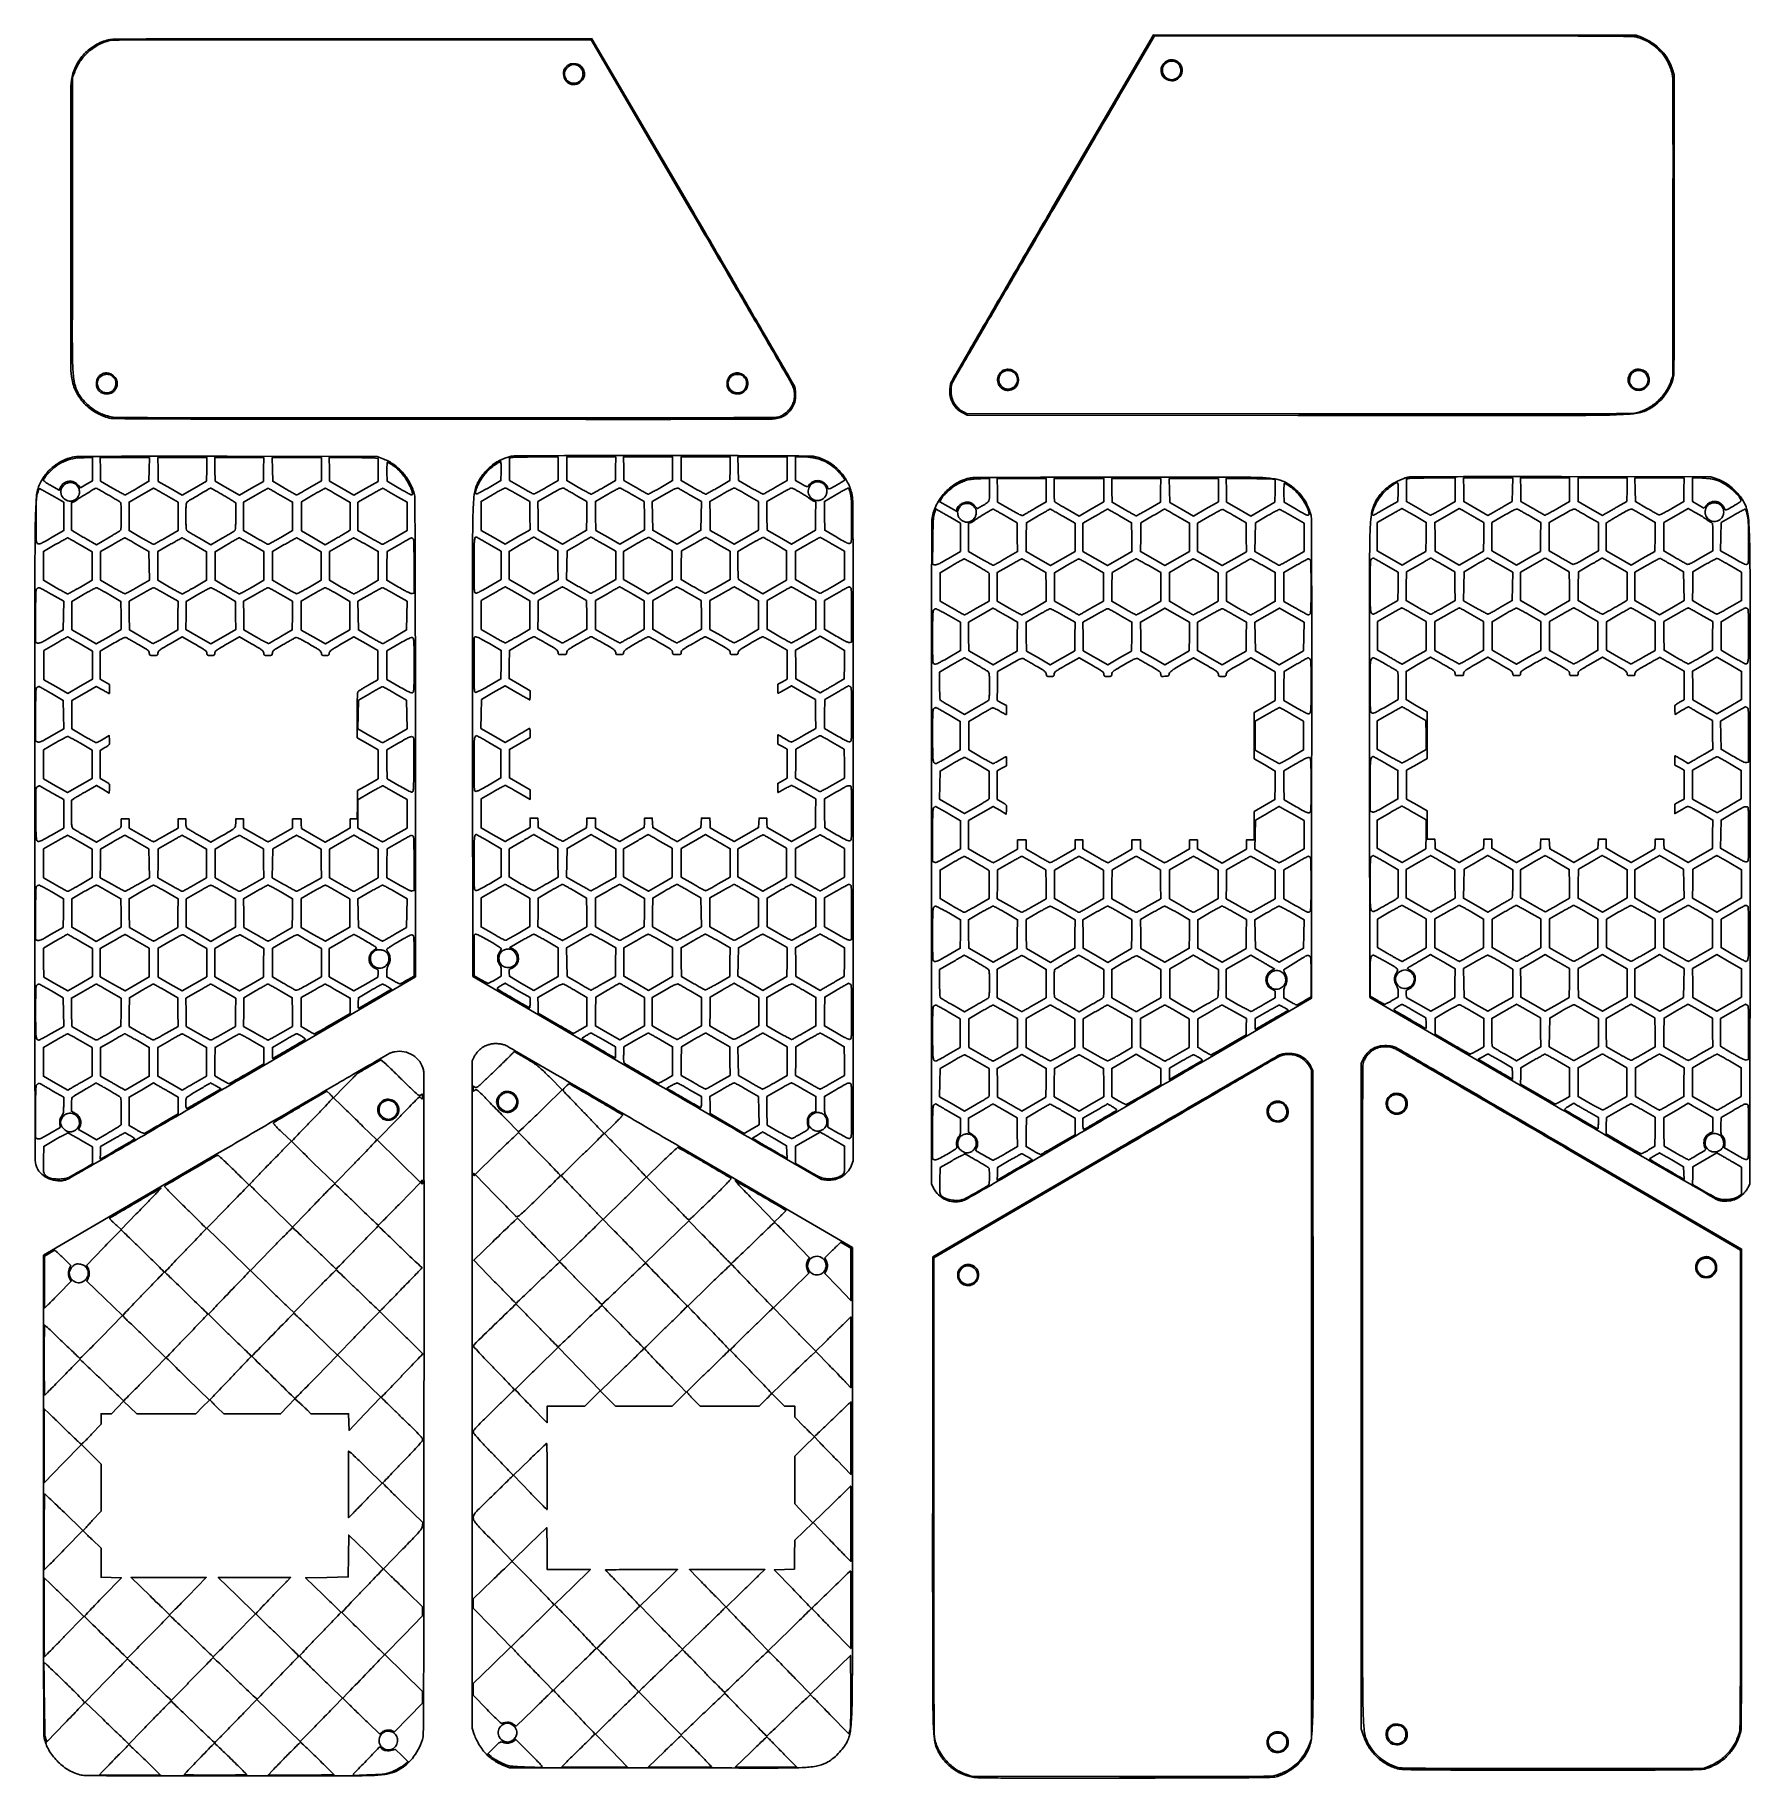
# Model space of a CAD drawing. Extents: x 59 to 2262, y 42 to 2281.
import ezdxf

# ---------------------------------------------------------------- set-up
doc = ezdxf.new("R2010")
doc.units = 0

msp = doc.modelspace()

# ---------------------------------------------------------------- linework, layer by layer
for points in [[(151.5, 2274.106608, 0.070097), (134.837528, 2266.587563, 0.071058), (120.987812, 2254.785532, 0.071898), (111.122574, 2239.715751, 0.074607), (106.085117, 2222.656986, 0.034387), (105.087571, 2208.317227, 0.000116), (105.004369, 2032.742729, 0.000123), (105.005215, 1857.571835, 0.032252), (105.993096, 1842.332507, 0.07356), (110.989637, 1824.69595, 0.074513), (120.864086, 1809.34723, 0.072934), (135.016764, 1797.3111, 0.066094), (152.5, 1789.353183, 0.071911), (160.643084, 1788.109332, 0.000783), (217.063997, 1787.746144, 0.000988), (313.454986, 1787.467, 0.00007), (582.944103, 1787.2564, 0.00009), (828.033655, 1787.143094, 0.000786), (936.806742, 1787.283324, 0.00037), (1005.806998, 1787.531813, 0.061691), (1013.257436, 1788.48744, 0.057145), (1020.412725, 1791.221312, 0.0655), (1026.408484, 1795.411335, 0.065569), (1031.111644, 1801.005437, 0.057446), (1034.459002, 1807.875727, 0.055939), (1035.529758, 1812.514711, 0.026958), (1035.903247, 1818.611918, 0.026911), (1035.621389, 1824.664767, 0.060777), (1034.613695, 1829.134375, 0.045652), (1033.307541, 1831.949668, 0.000039), (995.683137, 1896.800024, 0.000423), (953.615571, 1969.154425, 0.00026), (903.907588, 2054.381931), (774.5, 2275.995113), (466, 2275.926314, 0.000103), (274.401836, 2275.844093, 0.001288), (201.820577, 2275.611062, 0.001209), (159.288875, 2275.262106, 0.068434)], [(900.783519, 2056.5, -0.000213), (949.84355, 1972.460983, -0.000341), (991.671216, 1900.628125, -0.000059), (1028.628206, 1837.043147, -0.019359), (1031.30307, 1832, -0.050879), (1033.618213, 1825.603759, -0.054247), (1034.52888, 1819.009158, -0.0551), (1033.996048, 1812.465901, -0.055663), (1032.046658, 1806.220569, -0.059546), (1029.096541, 1801.216735, -0.045673), (1024.799404, 1796.538387, -0.046171), (1019.790932, 1792.775897, -0.065929), (1014.721344, 1790.509889, -0.071076), (1008.175818, 1789.542309, -0.000331), (939.252781, 1789.253891, -0.000791), (831.007671, 1789.043898, -0.00009), (585.978461, 1789, -0.000064), (308.343352, 1789.035366, -0.001073), (216.562133, 1789.255681, -0.001252), (164.91321, 1789.619774, -0.060282), (154.653042, 1790.960858, -0.0269), (146.019931, 1793.670944, -0.039181), (138.793212, 1797.040391, -0.03917), (132.17913, 1801.49677, -0.026864), (125.402015, 1807.5, -0.012238), (121.296752, 1811.753305, -0.023449), (118.254784, 1815.391904, -0.026602), (115.826981, 1818.969359, -0.022255), (113.632606, 1823, -0.075092), (109.418129, 1836.426841, -0.031055), (107.661538, 1855.434788, -0.007597), (107.111871, 1892.403979, -0.000266), (107.234914, 2035.758372), (107.5, 2226.5), (110.122818, 2233.241551, -0.023047), (113.281024, 2240.368743, -0.030104), (116.843898, 2246.542767, -0.030895), (121.04047, 2252.11668, -0.026518), (126.099928, 2257.438338, -0.031817), (133.48092, 2263.580099, -0.038024), (141.171576, 2268.341835, -0.03909), (149.303383, 2271.782157, -0.037292), (158, 2273.980044, -0.042712), (161.66177, 2274.301729, -0.000036), (250.903394, 2274.496275, -0.000394), (350.515924, 2274.627652, -0.000242), (467.947725, 2274.633195), (773.395449, 2274.5)], [(1366.5, 2059.914199, 0.00024), (1316.920903, 1974.881068, 0.000389), (1274.895663, 1902.594668, 0.000042), (1237.401378, 1837.973462, 0.035605), (1235.804384, 1834.704914, 0.037695), (1235.128366, 1832.579518, 0.018415), (1234.574784, 1829.787992, 0.017737), (1234.196263, 1826.737926, 0.019977), (1234.054384, 1823.787513, 0.062465), (1235.113939, 1814.746835, 0.072506), (1238.373738, 1806.729865, 0.074551), (1243.69202, 1800.150237, 0.071552), (1250.775753, 1795.310949), (1256.5, 1792.5), (1681, 1792.228073, 0.000098), (2006.533661, 1792.083365, 0.003981), (2077.492499, 1792.630684, 0.016797), (2112.128213, 1794.338401, 0.093373), (2130, 1799.266512, 0.055186), (2140.71725, 1806.068508, 0.050238), (2150.066237, 1815.246727, 0.04944), (2157.528321, 1826.261855, 0.049819), (2162.660308, 1838.5, 0.068906), (2163.844294, 1845.840363, 0.003265), (2164.239819, 1870.876059, 0.002156), (2164.460884, 1915.483488, 0.000161), (2164.5, 2037), (2164.5, 2229.5), (2162.282083, 2236.5, 0.058608), (2156.306456, 2249.741387, 0.057056), (2147.376682, 2261.366983, 0.055864), (2135.857479, 2270.87812, 0.051936), (2122.241551, 2277.877182), (2115.5, 2280.5), (1805.5, 2280.709285), (1495.5, 2280.91857)], [(2117.407799, 2277.720039, -0.051294), (2129.667796, 2272.61371, -0.049344), (2140.804857, 2265.063573, -0.050123), (2150.087219, 2255.610126, -0.056885), (2156.857588, 2244.869968, -0.016607), (2158.48441, 2241.183579, -0.012645), (2160.027376, 2237.048012, -0.012838), (2161.27951, 2233.086501, -0.02849), (2161.98106, 2230, -0.040188), (2162.532484, 2223.618908, -0.000445), (2162.748825, 2180.171675, -0.001073), (2162.862545, 2121.67313, -0.000326), (2162.786825, 2033), (2162.5, 1842.5), (2160.162054, 1836, -0.061557), (2153.094656, 1822.025842, -0.06093), (2142.817232, 1810.138789, -0.061048), (2129.998137, 1801.098166, -0.062249), (2115.45765, 1795.492614, -0.059883), (2107.809801, 1794.539423, -0.000373), (2038.323914, 1794.287419, -0.00078), (1928.774131, 1794.14266, -0.00009), (1682.45765, 1794.245377), (1255.5, 1794.5), (1251.5, 1796.665266, -0.046262), (1247.430404, 1799.381899, -0.036829), (1243.582163, 1803.000775, -0.036697), (1240.291332, 1807.162049, -0.04485), (1237.886912, 1811.5, -0.060823), (1236.331351, 1816.619512, -0.035946), (1235.682486, 1822.982197, -0.036145), (1235.948591, 1829.241191, -0.072991), (1237.216938, 1834, -0.030121), (1238.598195, 1836.743495, -0.000026), (1276.103858, 1901.24375, -0.000278), (1318.008767, 1973.208977, -0.00017), (1367.483979, 2058), (1416.88808, 2142.603024, 0.000001), (1458.552596, 2213.952597), (1496.324888, 2278.637025, 0.000311), (1496.690579, 2279.264158, -0.266519), (1497.23666, 2279.578695, -0.000007), (1587.23961, 2279.725788, -0.000388), (1686.498145, 2279.809561, -0.000233), (1804.317767, 2279.76259, -0.000102), (1996.21453, 2279.557509, -0.001313), (2067.888031, 2279.27812, -0.001261), (2109.698356, 2278.899886, -0.070261)], [(745.418438, 2243.031147, 0.058704), (744.436308, 2242.49245, 0.020645), (743.164482, 2241.504871, 0.020167), (741.842887, 2240.293615, 0.022278), (740.668438, 2239.017808, 0.035763), (739.339713, 2237.187786, 0.060461), (738.540885, 2235.472037, 0.054694), (738.128758, 2233.4967, 0.024106), (738, 2230.827645, 0.159772), (740.855556, 2222.119408, 0.182137), (748.175278, 2217.357782, 0.177218), (756.978514, 2218.547909, 0.152637), (763.595014, 2225.20034, 0.105869), (764.809356, 2229.608591, 0.08674), (764.246464, 2234.473384, 0.085548), (762.050771, 2238.91715, 0.098719), (758.580035, 2242.114322, 0.075873), (755.78041, 2243.285256, 0.043811), (752.166147, 2243.857824, 0.043588), (748.470836, 2243.792875, 0.070044)], [(756.392808, 2241.483842, -0.12086), (760.453409, 2238.175821, -0.107938), (762.732375, 2233.227332, -0.10817), (762.738011, 2227.788272, -0.121858), (760.435724, 2223.105982, -0.182343), (752.937643, 2218.906282, -0.184135), (744.570896, 2220.727645, -0.18633), (739.605442, 2227.627003, -0.185236), (740.548549, 2236.093882, -0.076067), (742.359952, 2238.583017, -0.049911), (745.099501, 2240.844637, -0.050778), (748.141244, 2242.462832, -0.096764), (750.848871, 2242.996262, -0.046915), (751.973924, 2242.892272, -0.020102), (753.446312, 2242.55353, -0.01968), (754.997361, 2242.064065, -0.024513)], [(1512.304334, 2247.044003, 0.152729), (1506.355344, 2240.262977, 0.174396), (1505.73974, 2231.69141, 0.174426), (1510.725407, 2224.693011, 0.152777), (1519.333238, 2222, 0.122382), (1525.072586, 2223.42614, 0.110725), (1529.726295, 2227.407197, 0.110409), (1532.243811, 2233.004531, 0.121095), (1532.016364, 2238.942942, 0.111357), (1529.03424, 2244.387434, 0.114995), (1524.03426, 2247.948754, 0.117041), (1518.048723, 2248.895704, 0.118407)], [(1525.72919, 2245.371615, -0.127583), (1528.998862, 2241.926695, -0.095331), (1530.629772, 2236.928768, -0.095039), (1530.291753, 2231.668659, -0.125784), (1527.983196, 2227.482113, -0.090535), (1523.692258, 2224.313718, -0.115542), (1518.91413, 2223.218157, -0.117188), (1514.197293, 2224.362373, -0.095026), (1510.076389, 2227.565779, -0.17776), (1507.025537, 2235.46229, -0.186617), (1509.892755, 2243.265009, -0.182836), (1517.328956, 2247.212141, -0.172688)], [(145.121495, 1845.343652, 0.071171), (142.144954, 1843.252114, 0.072038), (139.888459, 1840.417619, 0.070099), (138.484331, 1836.987594, 0.06201), (138.003738, 1833.154292, 0.089639), (138.988162, 1827.680449, 0.111384), (141.809718, 1823.360589, 0.110343), (146.236405, 1820.643204, 0.086684), (151.811513, 1819.755969, 0.060044), (155.48008, 1820.254483, 0.078669), (158.575134, 1821.607126, 0.077243), (161.14172, 1823.872828, 0.055521), (163.248446, 1827.071085, 0.052825), (164.513666, 1830.372275, 0.069269), (164.906607, 1833.573797, 0.071565), (164.408436, 1836.678945, 0.061474), (163.044003, 1839.695666, 0.08724), (159.546504, 1843.670631, 0.092736), (154.972221, 1846.111828, 0.095495), (149.939355, 1846.692504, 0.09904)], [(159.6, 1841.6, -0.025568), (161.407214, 1839.597861, -0.070832), (162.38324, 1837.975938, -0.072492), (162.855589, 1836.168085, -0.027715), (163, 1833.564817, -0.051887), (162.617001, 1829.884059, -0.073746), (161.476571, 1826.803777, -0.078745), (159.563021, 1824.332989, -0.069462), (156.90116, 1822.448888, -0.087042), (152.614727, 1821.105996, -0.102426), (148.379008, 1821.42079, -0.099003), (144.508399, 1823.414693, -0.076336), (141.280015, 1826.912452, -0.050139), (139.740013, 1829.780296, -0.081461), (139.110968, 1832.466376, -0.08034), (139.36918, 1835.239111, -0.047504), (140.505662, 1838.37069, -0.073282), (142.373574, 1841.164288, -0.07716), (144.938953, 1843.243535, -0.073198), (148.135038, 1844.523663, -0.05724), (151.85, 1844.973391, -0.031499), (154.269729, 1844.835657, -0.072805), (156.022465, 1844.359639, -0.068481), (157.62919, 1843.380528, -0.025346)], [(955.269695, 1845.517413, 0.128949), (951.21314, 1842.326214, 0.091799), (948.609378, 1837.13189, 0.089679), (948.001412, 1831.232761, 0.114846), (949.635541, 1826.039833, 0.1143), (953.39227, 1822.096552, 0.100425), (958.678326, 1819.97401, 0.099438), (964.418835, 1820.069161, 0.109637), (969.456702, 1822.399178, 0.133469), (973.684584, 1827.916764, 0.130952), (974.57812, 1834.857612, 0.130379), (971.898408, 1841.345574, 0.131763), (966.364218, 1845.62118, 0.038921), (963.434012, 1846.58564, 0.062462), (960.823507, 1846.888263, 0.062155), (958.209989, 1846.537261, 0.038125)], [(969.6, 1841.6, -0.02565), (971.34697, 1839.663965, -0.06501), (972.340328, 1838.05455, -0.070815), (972.839836, 1836.328844, -0.035104), (973, 1834.05034, -0.085622), (972.029675, 1828.425542, -0.117079), (969.245255, 1824.126564, -0.123332), (964.951655, 1821.682317, -0.101706), (959.680633, 1821.316011, -0.124455), (954.223207, 1823.501905, -0.121992), (950.411941, 1828.032249, -0.123717), (949.187635, 1833.763967, -0.130186), (950.859475, 1839.272626, -0.052063), (952.906627, 1841.923429, -0.083597), (955.188335, 1843.630614, -0.07702), (958.040718, 1844.581589, -0.038147), (961.85, 1844.93232, -0.031079), (964.282774, 1844.818917, -0.074477), (966.024765, 1844.360359, -0.069975), (967.619976, 1843.391522, -0.024974)], [(1306, 1851.247811, 0.142767), (1299.959957, 1848.30442, 0.128839), (1296.155877, 1842.46594, 0.125303), (1295.64538, 1835.377437, 0.13127), (1298.613486, 1829.047498, 0.153163), (1305.316697, 1824.776198, 0.150126), (1313.31791, 1825.053667, 0.151604), (1319.728542, 1829.763263, 0.156549), (1322.244398, 1837.212769, 0.10123), (1321.071658, 1843.422541, 0.117995), (1317.573926, 1848.287597, 0.118577), (1312.268108, 1851.026367, 0.102933)], [(1314.960167, 1848.364459, -0.163057), (1320.016186, 1842.529085, -0.164239), (1320.517324, 1834.844689, -0.16538), (1316.263017, 1828.466529, -0.165168), (1309, 1826, -0.129087), (1303.019122, 1827.570275, -0.133363), (1298.667748, 1831.863482, -0.130701), (1297.032049, 1837.842517, -0.121685), (1298.512571, 1844.024309, -0.113819), (1301.418176, 1847.446707, -0.095849), (1305.710369, 1849.515364, -0.094045), (1310.538008, 1849.856078, -0.104499)], [(2114.619302, 1850.975888, 0.065175), (2111.81632, 1849.709448, 0.057763), (2109.304966, 1847.720107, 0.05698), (2107.285077, 1845.179087, 0.059826), (2105.929958, 1842.287771, 0.167116), (2106.038199, 1833.55698, 0.162407), (2111.486638, 1826.616908, 0.164915), (2119.938756, 1824.401586, 0.171865), (2127.828267, 1827.839577, 0.082648), (2130.758994, 1831.658842, 0.091557), (2132.163718, 1836.089993, 0.087148), (2131.925108, 1840.909187, 0.067118), (2130.080137, 1845.850263, 0.125815), (2127.625572, 1848.529235, 0.064752), (2123.500648, 1850.518977, 0.062627), (2118.802921, 1851.446973, 0.091287)], [(2126.57639, 1846.749399, -0.073174), (2129.356768, 1843.331395, -0.092054), (2130.765917, 1839.509163, -0.09565), (2130.682411, 1835.551874, -0.085647), (2129.147294, 1831.738326, -0.05888), (2127.071315, 1829.12443, -0.07813), (2124.614064, 1827.347719, -0.073086), (2121.599738, 1826.334833, -0.044594), (2117.852947, 1826, -0.03688), (2115.637843, 1826.16361, -0.07025), (2113.928563, 1826.669448, -0.063746), (2112.321286, 1827.666666, -0.025697), (2110.4, 1829.4, -0.02565), (2108.65303, 1831.336035, -0.06501), (2107.659672, 1832.94545, -0.070815), (2107.160164, 1834.671156, -0.035104), (2107, 1836.94966, -0.078336), (2107.842253, 1842.292586, -0.111256), (2110.28275, 1846.41703, -0.114704), (2114.190851, 1849.013845, -0.087078), (2119.264685, 1849.959962, -0.043361), (2121.276678, 1849.806689, -0.062845), (2122.983118, 1849.30076, -0.055678), (2124.653624, 1848.333184, -0.026402)], [(107.488611, 1738.539569, 0.060657), (94.610359, 1734.03064, 0.055531), (82.767241, 1726.45802, 0.055009), (72.781204, 1716.384699, 0.057184), (65.381369, 1704.5, 0.093555), (61.038604, 1687.914209, 0.013797), (59.578754, 1653.117944, 0.003497), (59.056781, 1582.055055, 0.000088), (59, 1259.46804, 0.000084), (59.042241, 1007.148001, 0.00083), (59.253636, 901.228034, 0.00036), (59.544056, 834.859532, 0.081002), (60.575102, 828.733609, 0.104079), (65.919304, 819.732788, 0.087428), (74.746493, 812.978144, 0.084565), (85.635983, 809.48967, 0.088368), (96.893081, 809.88365, 0.077388), (102.341543, 811.970183, 0.000496), (147.365495, 837.820359, 0.00132), (211.715324, 875.077866, 0.000271), (325.085175, 941.199847), (548.025082, 1071.389651), (547.762541, 1379.944826, 0.000096), (547.557791, 1576.376734, 0.00137), (547.279702, 1646.346885, 0.001373), (546.898255, 1686.663382, 0.078076), (545.653651, 1694, 0.02745), (542.77904, 1701.222958, 0.02606), (539.085939, 1708.218046, 0.026291), (534.722996, 1714.728028, 0.029312), (529.845372, 1720.5, 0.024748), (524.291427, 1725.790288, 0.031089), (518.631911, 1730.087737, 0.030742), (512.429896, 1733.686901, 0.023336), (505.241551, 1736.877182), (498.5, 1739.5), (306, 1739.678091, 0.000251), (204.38561, 1739.721004, 0.001414), (150.071408, 1739.563063, 0.000921), (114.137141, 1739.29081, 0.051595)], [(133, 1723.089743), (133, 1708.179487), (125.310844, 1703.737817), (117.621688, 1699.296148), (115.191728, 1702.183991, 0.111743), (109.371149, 1706.597143, 0.132257), (102.577595, 1707.71564, 0.137938), (96.349939, 1705.271773, 0.126098), (92.051671, 1699.866676), (90.387455, 1696.149529), (80.212498, 1701.824764, -0.009479), (76.082119, 1704.232312, -0.017637), (72.84471, 1706.362485, -0.014401), (70.456218, 1708.163345, -0.22465), (70.018771, 1709.059769, -0.133582), (70.249059, 1709.948448, -0.015492), (71.334471, 1711.718269, -0.017745), (72.792947, 1713.775959, -0.013621), (74.524108, 1715.919667, -0.045605), (84.735212, 1725.882226, -0.062518), (95.620505, 1732.662245, -0.062167), (107.892432, 1736.566396, -0.044458), (122.25, 1737.934189), (133, 1738)], [(205.776046, 1722.798933), (205.5, 1707.597865), (190.5, 1698.842129, -0.001414), (184.706974, 1695.482576, -0.002252), (179.731525, 1692.645701, -0.000462), (175.342748, 1690.174804, -0.110282), (174.905192, 1690.043196, -0.144857), (174.466155, 1690.139171, -0.000567), (169.959834, 1692.624827, -0.002817), (164.853682, 1695.486592, -0.001761), (158.905192, 1698.892385), (143.5, 1707.784771), (143.223954, 1722.892385), (142.947908, 1738), (174.5, 1738), (206.052092, 1738)], [(427, 1723.083667), (427, 1708.167334), (411.3719, 1699.083667, -0.001811), (405.336043, 1695.60457, -0.002893), (400.151871, 1692.681016, -0.000599), (395.579954, 1690.144654, -0.144659), (395.1219, 1690.043196, -0.110846), (394.665401, 1690.17949, -0.000506), (390.276433, 1692.645701, -0.002364), (385.294919, 1695.482615, -0.001487), (379.5, 1698.842129), (364.5, 1707.597865), (364.223954, 1722.798933), (363.947908, 1738), (395.473954, 1738), (427, 1738)], [(496.875, 1737.375), (500, 1736.75), (499.96356, 1722.125), (499.927121, 1707.5), (484.381484, 1698.652815), (468.835847, 1689.805631), (453.167923, 1698.811538), (437.5, 1707.817445), (437.223954, 1722.908722), (436.947908, 1738), (465.348954, 1738, -0.002045), (476.457042, 1737.954574, -0.002911), (486.325161, 1737.816406, -0.001624), (494.656786, 1737.624162, -0.042796)], [(518.870631, 1727.927553, -0.035876), (524.934206, 1723.216817, -0.03323), (530.430422, 1717.572998, -0.032001), (535.316875, 1711.033671, -0.028191), (539.559016, 1703.64835, -0.01468), (542.311091, 1697.73612, -0.044009), (543.704494, 1693.507898, -0.091583), (543.826596, 1690.951215, -0.385106), (542.75, 1690.043196, -0.113984), (541.875758, 1690.277197, -0.001932), (537.460938, 1692.645536, -0.004836), (532.33905, 1695.483125, -0.003185), (526.5, 1698.841566), (511.5, 1707.596739), (511.219221, 1719.798369, -0.006669), (511.17292, 1724.586065, -0.012104), (511.282028, 1728.499424, -0.006045), (511.484922, 1731.656872, -0.39205), (511.855268, 1732, -0.126462), (512.447599, 1731.84775, -0.005696), (514.294222, 1730.803719, -0.009245), (516.467522, 1729.487796, -0.006457)], [(672.250576, 1739.900227, 0.033249), (666.984393, 1738.6492, 0.020532), (660.983236, 1736.521194, 0.02024), (655.021739, 1733.842501, 0.026943), (649.858296, 1730.909069, 0.045234), (643.960409, 1726.322963, 0.024008), (637.502352, 1719.682325, 0.023978), (631.667158, 1712.39977, 0.042285), (627.687226, 1705.805806, 0.08857), (623.280613, 1690.58711, 0.021378), (621.637986, 1664.303893, 0.004985), (621.121042, 1610.986929, 0.000136), (621.248388, 1378.432703), (621.5, 1071.690945), (843.785277, 941.882736, 0.000357), (929.276467, 892.040235, 0.000583), (1001.865454, 849.90263, 0.000054), (1066.937894, 812.239107, 0.063503), (1069.785277, 811.04284, 0.091408), (1081.351751, 810.015445, 0.088841), (1092.649882, 813.153642, 0.090766), (1101.964202, 819.933239, 0.100979), (1107.85673, 829.346624), (1110, 835.075025), (1110, 1259.87755, 0.000063), (1109.964815, 1538.938042, 0.001077), (1109.744302, 1630.598065, 0.001277), (1109.378219, 1682.06504, 0.060254), (1108.028001, 1692.390519, 0.064249), (1101.88468, 1707.829137, 0.063237), (1091.997787, 1721.294603, 0.063291), (1079.068027, 1731.852103, 0.064563), (1063.992438, 1738.754718, 0.070501), (1057.276381, 1739.836219, 0.002344), (1030.19021, 1740.220999, 0.001984), (983.741942, 1740.478774, 0.000181), (868, 1740.620078, 0.000425), (793.750011, 1740.620842, 0.00071), (731.280654, 1740.479772, 0.000124), (676.504822, 1740.264718, 0.040669)], [(657.780779, 1720.756656), (657.5, 1708.513311), (642.5, 1699.790647, -0.005173), (636.643056, 1696.465378, -0.007797), (631.465625, 1693.700959, -0.003705), (627.037437, 1691.465928, -0.156022), (626, 1691.308642, -0.320129), (624.95467, 1692.340111, -0.100822), (625.02095, 1694.662414, -0.045058), (626.311611, 1698.562944, -0.011409), (629.11223, 1704.630689, -0.033675), (633.142895, 1711.628706, -0.030843), (638.186329, 1718.24166, -0.031123), (643.951208, 1724.122452, -0.036105), (650.136766, 1728.932493, -0.006465), (652.53704, 1730.490841, -0.009255), (654.707951, 1731.80517, -0.005706), (656.552505, 1732.847812, -0.126434), (657.144732, 1733, -0.392141), (657.515207, 1732.656643, -0.00601), (657.71803, 1729.488049, -0.012066), (657.827113, 1725.561499, -0.006643)], [(731, 1723.706577), (731, 1708.413155), (716.25, 1699.956577, -0.003035), (710.489257, 1696.700089, -0.004483), (705.392188, 1693.919055, -0.002119), (701.030721, 1691.613584, -0.084053), (700, 1691.278505, -0.153975), (698.964016, 1691.444572, -0.003634), (694.534375, 1693.704527, -0.007678), (689.35694, 1696.495371, -0.005096), (683.5, 1699.848337), (668.5, 1708.639663), (668.5, 1723.060011), (668.5, 1737.480359), (671.5, 1738.121865, -0.045005), (673.642564, 1738.381765, -0.001614), (681.917187, 1738.609683, -0.002961), (691.708682, 1738.789744, -0.002069), (702.75, 1738.881685), (731, 1739)], [(804.776046, 1723.776139), (804.5, 1708.552279), (789.5, 1699.800837, -0.002449), (783.682367, 1696.444747, -0.003804), (778.628449, 1693.612876, -0.001194), (774.231183, 1691.206384, -0.118614), (773.554295, 1691.024698, -0.129259), (772.874945, 1691.184467, -0.001259), (768.394728, 1693.577567, -0.004057), (763.246974, 1696.397984, -0.002605), (757.317824, 1699.75), (742.027058, 1708.5), (742.013529, 1723.75), (742, 1739), (773.526046, 1739), (805.052092, 1739)], [(878, 1723.735573), (878, 1708.471146), (862.895621, 1699.735573, -0.003368), (857.023826, 1696.392211, -0.005175), (851.891627, 1693.584974, -0.001922), (847.455534, 1691.239672, -0.135467), (846.645621, 1691.064339, -0.109765), (845.837958, 1691.292007, -0.00159), (841.430276, 1693.680455, -0.004287), (836.331666, 1696.521332, -0.002805), (830.5, 1699.879916), (815.5, 1708.631153), (815.223954, 1723.815576), (814.947908, 1739), (846.473954, 1739), (878, 1739)], [(951.776046, 1723.772837), (951.5, 1708.545675), (936.5, 1699.78475, -0.002309), (930.687582, 1696.425836, -0.003608), (925.650327, 1693.593848, -0.001052), (921.255871, 1691.176862, -0.122374), (920.628771, 1691.011913, -0.126442), (919.999065, 1691.164596, -0.001048), (915.49875, 1693.573812, -0.003651), (910.342293, 1696.396962, -0.002333), (904.388295, 1699.75), (889.019048, 1708.5), (889.009524, 1723.75), (889, 1739), (920.526046, 1739), (952.052092, 1739)], [(1025, 1723.717268), (1025, 1708.434537), (1010.316527, 1699.967268, -0.001819), (1004.604344, 1696.700956, -0.002742), (999.601086, 1693.900274, -0.00108), (995.290202, 1691.530261, -0.063507), (994.457775, 1691.203878, -0.180673), (993.616152, 1691.297401, -0.002666), (989.106555, 1693.607961, -0.006876), (983.875327, 1696.415565, -0.004439), (977.891248, 1699.803824), (962.5, 1708.699892), (962.223954, 1723.849946), (961.947908, 1739), (993.473954, 1739), (1025, 1739)], [(1062.488828, 1737.002857, -0.033603), (1070.143237, 1734.486884, -0.0351), (1077.276264, 1730.997814, -0.034879), (1083.89114, 1726.522395, -0.032331), (1090, 1721.064303, -0.01405), (1094.018267, 1716.741134, -0.024118), (1097.082712, 1712.893223, -0.021607), (1099.129871, 1709.776099, -0.381903), (1098.918173, 1708.685476, -0.030179), (1098.581886, 1708.460743, -0.000229), (1095.726494, 1706.794164, -0.000853), (1092.449556, 1704.891032, -0.000547), (1088.640105, 1702.692871, -0.00737), (1082.370775, 1699.20642, -0.055972), (1079.237025, 1697.951282, -0.215818), (1077.695343, 1698.193735, -0.252599), (1077, 1699.482292, 0.157933), (1076.310297, 1701.611359, 0.044298), (1073.988569, 1704.28485, 0.044664), (1071.039253, 1706.659598, 0.079976), (1068.217252, 1707.950459, 0.086123), (1063.667211, 1708.395864, 0.078538), (1059.074687, 1707.315725, 0.079111), (1055.067691, 1704.882959, 0.089501), (1052.211354, 1701.413184, -0.210003), (1051.373889, 1700.78102, -0.136586), (1050.143863, 1700.828869, -0.04643), (1048.043457, 1701.724758, -0.00573), (1043.685187, 1704.147852), (1036.064208, 1708.5), (1036.032104, 1723.75), (1036, 1739), (1045.340037, 1739, -0.014211), (1049.850141, 1738.871791, -0.014776), (1054.287145, 1738.487531, -0.015279), (1058.538013, 1737.860316, -0.018337)], [(111.894018, 1703.435724, -0.112166), (115.268188, 1698.977743, -0.116985), (116.317273, 1693.568967, -0.118421), (114.823443, 1688.316196, -0.116941), (111.102117, 1684.286557, -0.036144), (109.57382, 1683.411365, -0.027524), (107.791115, 1682.672774, -0.028154), (106.034054, 1682.164757, -0.056652), (104.602117, 1682.003738, -0.084059), (101.376452, 1682.553888, -0.061058), (98.104966, 1684.169112, -0.060269), (95.276485, 1686.556223, -0.076262), (93.354924, 1689.381906, -0.181433), (92.701625, 1696.958837, -0.163741), (97.145695, 1703.488949, -0.162069), (104.674001, 1706.044882, -0.178217)], [(1069.988956, 1705.505711, -0.060621), (1072.745563, 1703.62651, -0.086361), (1074.602806, 1701.325426, -0.08062), (1075.653899, 1698.408693, -0.04628), (1076, 1694.677494, -0.024805), (1075.862539, 1691.9084, -0.072763), (1075.40146, 1690.0601, -0.073444), (1074.432924, 1688.43094, -0.025607), (1072.6, 1686.4, -0.025632), (1070.657145, 1684.646746, -0.065599), (1069.046668, 1683.655176, -0.071054), (1067.313139, 1683.15856, -0.034297), (1065.004292, 1683, -0.059995), (1061.252111, 1683.45185, -0.073391), (1057.98228, 1684.781473, -0.0764), (1055.335779, 1686.944608, -0.072625), (1053.406703, 1689.837853, -0.158796), (1052.469728, 1697.111954, -0.158018), (1055.994146, 1703.558755, -0.156143), (1062.670134, 1706.761158, -0.154905)], [(1260.5, 1711.977989, 0.075535), (1244.496361, 1706.156669, 0.068229), (1230.31436, 1695.687636, 0.066786), (1219.221795, 1681.549656, 0.066961), (1212.260198, 1665, 0.064458), (1211.078833, 1656.349047, 0.000729), (1210.754842, 1597.692291, 0.000944), (1210.538741, 1498.469861, 0.000073), (1210.5, 1232), (1210.5, 805.5), (1213.279782, 799.839456, 0.086524), (1219.607984, 791.143822, 0.085307), (1228.534058, 785.051937, 0.085609), (1238.952968, 782.304046, 0.087991), (1249.585784, 783.247129, 0.06443), (1256.248939, 786.006921, 0.000806), (1296.189677, 809.033317, 0.000926), (1365.027673, 849.037877, 0.000062), (1562.5, 964.319621), (1698.5, 1043.737088), (1698.790515, 1350.618544, 0.000193), (1698.871879, 1495.631558, 0.000693), (1698.759836, 1588.158391, 0.000184), (1698.554915, 1657.284788, 0.044655), (1697.977848, 1663.5, 0.0294), (1697.267923, 1666.393292, 0.012002), (1695.980515, 1670.234375, 0.011827), (1694.396289, 1674.306124, 0.014803), (1692.727566, 1678, 0.044291), (1687.645311, 1686.431766, 0.036042), (1680.824422, 1694.480416, 0.036435), (1673.020456, 1701.365033, 0.048967), (1664.999231, 1706.307165, 0.072156), (1651.725122, 1710.563304, 0.033731), (1633.718163, 1712.347851, 0.007739), (1598.680624, 1712.903826, 0.000241), (1455.039901, 1712.890434, 0.000393), (1381.703402, 1712.790586, 0.000636), (1319.296096, 1712.577208, 0.000083), (1263.73228, 1712.307376, 0.048304)], [(1285, 1696.622445, -0.006014), (1284.870704, 1685.874085, -0.100704), (1284.080578, 1682.418509, -0.140391), (1282.009374, 1679.981715, -0.015148), (1275.668227, 1676.031995), (1269.5, 1672.44461), (1265.977207, 1676.146228, 0.025998), (1264.42771, 1677.613539, 0.023649), (1262.686186, 1678.962047, 0.024371), (1261.012941, 1680.017786, 0.067159), (1259.720634, 1680.53398, 0.102336), (1254.758378, 1680.742233, 0.079795), (1249.625464, 1679.033993, 0.082741), (1245.45197, 1675.88997, 0.126464), (1243.257107, 1671.951933), (1242.5, 1669.069693), (1231.768918, 1675.121089), (1221.037836, 1681.172486), (1222.661186, 1684.336243, -0.068535), (1225.768712, 1688.773584, -0.019951), (1231.696011, 1694.673795, -0.020761), (1238.320584, 1700.272818, -0.042944), (1244.005537, 1703.95162, -0.02601), (1251.163691, 1707.29096, -0.03854), (1257.75942, 1709.385194, -0.036235), (1264.894343, 1710.521733, -0.019801), (1273.75, 1710.928758), (1285, 1711)], [(1358, 1696.075258), (1358, 1681.150517), (1343.75, 1672.908525, 0.000247), (1338.180843, 1669.683736, 0.000353), (1333.242798, 1666.816477, 0.00019), (1329.066038, 1664.385188, 0.005391), (1327.99144, 1663.743501, -0.233369), (1326.662444, 1663.622812, -0.018771), (1323.337713, 1665.050111, -0.016274), (1318.49048, 1667.546516, -0.004417), (1310.99144, 1671.81005), (1295.5, 1680.79963), (1295.223954, 1695.899815), (1294.947908, 1711), (1326.473954, 1711), (1358, 1711)], [(1432, 1696.199423), (1432, 1681.398847), (1416.008909, 1672.129061), (1400.017819, 1662.859276), (1384.758909, 1671.632524, -0.002871), (1378.858021, 1675.070522, -0.004344), (1373.76649, 1678.13622, -0.001744), (1369.440629, 1680.813202, -0.100672), (1368.765313, 1681.452886, -0.138116), (1368.470575, 1682.293243, -0.00346), (1368.241942, 1686.378348, -0.007178), (1368.074421, 1691.213446, -0.004801), (1368.015313, 1696.75), (1368, 1711), (1400, 1711), (1432, 1711)], [(1504.776046, 1695.892385), (1504.5, 1680.784771), (1489.094808, 1671.892385, -0.000499), (1483.174556, 1668.482895, -0.000821), (1478.159192, 1665.612138, -0.000054), (1473.643974, 1663.038147, -0.130232), (1473.5, 1663, -0.130232), (1473.356026, 1663.038147, -0.000054), (1468.840808, 1665.612138, -0.000821), (1463.825444, 1668.482895, -0.000499), (1457.905192, 1671.892385), (1442.5, 1680.784771), (1442.223954, 1695.892385), (1441.947908, 1711), (1473.5, 1711), (1505.052092, 1711)], [(1648.900987, 1710.369803), (1652.051975, 1709.739605), (1651.775987, 1695.269541), (1651.5, 1680.799477), (1636.081441, 1671.852272), (1620.662881, 1662.905067), (1605.081441, 1671.861256), (1589.5, 1680.817445), (1589.223954, 1695.908722), (1588.947908, 1711), (1617.348954, 1711, -0.002062), (1628.458886, 1710.954193, -0.002931), (1638.332795, 1710.814879, -0.001645), (1646.667109, 1710.620987, -0.042737)], [(1670.861275, 1700.933801, -0.04804), (1678.399017, 1694.778551, -0.03705), (1685.369041, 1686.766324, -0.036892), (1691.113498, 1677.767185, -0.046211), (1694.986567, 1668.657936, -0.097759), (1695.394449, 1665.119537, -0.445632), (1693.939774, 1664.008556, -0.079679), (1689.837655, 1665.483771, -0.00524), (1678.850934, 1671.697596), (1663.5, 1680.593324), (1663.219221, 1692.796662, -0.006668), (1663.172919, 1697.585059, -0.012103), (1663.282026, 1701.498958, -0.006044), (1663.484917, 1704.656863, -0.392053), (1663.855268, 1705, -0.126426), (1664.447467, 1704.847828, -0.005709), (1666.291474, 1703.805554, -0.009257), (1668.461752, 1702.491648, -0.006467)], [(1822.5, 1712.849996, 0.034145), (1819.952235, 1712.187561, 0.010441), (1816.202737, 1710.846356, 0.010398), (1812.055619, 1709.164899, 0.011193), (1808.083785, 1707.351121, 0.039146), (1799.496258, 1702.330876, 0.040853), (1791.926709, 1696.097064, 0.040877), (1785.475328, 1688.719118, 0.039287), (1780.214328, 1680.29508, 0.090842), (1775.465337, 1664.862823, 0.024039), (1773.672401, 1639.024248, 0.005367), (1773.121941, 1586.478185, 0.00014), (1773.248391, 1351.918122), (1773.5, 1044.66176), (1995.850385, 914.820001, 0.000389), (2087.811419, 861.215142, 0.000831), (2158.958586, 819.975039, 0.000118), (2218.923648, 785.368403, 0.069238), (2222.655178, 783.856609, 0.052924), (2227.668088, 783.145445, 0.033256), (2233.589154, 783.330897, 0.033241), (2239.43889, 784.300486, 0.05252), (2244.235809, 785.973922, 0.047728), (2248.620663, 788.578442, 0.037515), (2252.827421, 792.167726, 0.037325), (2256.474421, 796.369538, 0.045665), (2259.18748, 800.805128), (2261.5, 805.5), (2261.772515, 1230, 0.000097), (2261.917815, 1555.00059, 0.003917), (2261.378083, 1626.196468, 0.016382), (2259.700994, 1660.982489, 0.092121), (2254.853188, 1678.869968, 0.018218), (2252.487343, 1683.361383, 0.026856), (2250.064019, 1687.101244, 0.025071), (2247.128416, 1690.740536, 0.013387), (2243.163353, 1694.948551, 0.021634), (2237.154482, 1700.491435, 0.032382), (2231.416233, 1704.737808, 0.033008), (2225.262507, 1708.150469, 0.023722), (2218, 1711.160545), (2211.5, 1713.5), (2019.5, 1713.64572, 0.000388), (1940.180657, 1713.644368, 0.000812), (1878.451394, 1713.495223, 0.000167), (1826.885938, 1713.269725, 0.045382)], [(1809.780779, 1693.899247), (1809.5, 1681.798493), (1794.163226, 1672.899247, -0.00226), (1788.222869, 1669.488118, -0.003542), (1783.080705, 1666.614154, -0.000996), (1778.5892, 1664.15707, -0.125296), (1777.972243, 1664, -0.250713), (1776.948735, 1664.547637, -0.160999), (1776.582488, 1665.876475, -0.063214), (1777.017852, 1668.316329, -0.01429), (1778.390533, 1672.305403, -0.037693), (1782.259303, 1680.623375, -0.038341), (1787.313992, 1688.216251, -0.036942), (1793.653699, 1695.189614, -0.030388), (1801.360009, 1701.658853, -0.014354), (1807.123819, 1705.677752, -0.34385), (1808.965054, 1705.526082, -0.208864), (1809.879036, 1703.448414, -0.006455)], [(1882.96497, 1696.75), (1882.929939, 1681.5), (1867.599975, 1672.75, -0.002548), (1861.660031, 1669.39963, -0.00399), (1856.513217, 1666.584683, -0.001167), (1852.024394, 1664.189423, -0.136604), (1851.385005, 1664.048921, -0.112374), (1850.748653, 1664.231239, -0.001002), (1846.35372, 1666.659926, -0.003391), (1841.313346, 1669.503382, -0.002175), (1835.5, 1672.868753), (1820.5, 1681.639663), (1820.5, 1696.024747), (1820.5, 1710.40983), (1823, 1711.105235, -0.059985), (1824.844374, 1711.386771, -0.001553), (1833.210938, 1711.625646, -0.003268), (1843.05237, 1711.81168, -0.002224), (1854.25, 1711.90032), (1883, 1712)], [(1956.776046, 1696.901982), (1956.5, 1681.803964), (1944.5, 1674.828785, -0.000383), (1939.633996, 1672.005333, -0.000427), (1934.936314, 1669.289711, -0.000393), (1930.927795, 1666.981245, -0.00225), (1928.793834, 1665.767298), (1925.087668, 1663.68099), (1909.553853, 1672.590495), (1894.020038, 1681.5), (1894.010019, 1696.75), (1894, 1712), (1925.526046, 1712), (1957.052092, 1712)], [(2029.96497, 1696.75), (2029.929939, 1681.5), (2014.599975, 1672.75, -0.002548), (2008.660031, 1669.39963, -0.00399), (2003.513217, 1666.584683, -0.001167), (1999.024394, 1664.189423, -0.136604), (1998.385005, 1664.048921, -0.112357), (1997.748644, 1664.231219, -0.001002), (1993.35372, 1666.659515, -0.00339), (1988.313346, 1669.50252, -0.002175), (1982.5, 1672.867353), (1967.5, 1681.636865), (1967.223954, 1696.818432), (1966.947908, 1712), (1998.473954, 1712), (2030, 1712)], [(2103.776046, 1696.902417), (2103.5, 1681.804835), (2092, 1675.094786, -0.000593), (2087.290177, 1672.354171, -0.000622), (2082.648235, 1669.668138, -0.000596), (2078.635275, 1667.35909, -0.002778), (2076.313142, 1666.043715), (2072.126284, 1663.702694), (2056.576671, 1672.601347), (2041.027058, 1681.5), (2041.013529, 1696.75), (2041, 1712), (2072.526046, 1712), (2104.052092, 1712)], [(2176.97398, 1696.75), (2176.947959, 1681.5), (2161.450144, 1672.652158, -0.005482), (2155.421463, 1669.29743, -0.008526), (2150.144626, 1666.551763, -0.003602), (2145.619922, 1664.335196, -0.212912), (2144.726165, 1664.309487, -0.030537), (2143.849896, 1664.734784, -0.000627), (2139.600811, 1667.134862, -0.00147), (2134.64526, 1669.961474, -0.000989), (2129, 1673.218392), (2114.5, 1681.622125), (2114.223954, 1696.811062), (2113.947908, 1712), (2145.473954, 1712), (2177, 1712)], [(2218.858026, 1708.992771, -0.04957), (2227.782168, 1704.801299, -0.033589), (2237.026447, 1698.404652, -0.034067), (2244.987892, 1691.126843, -0.070706), (2249.874806, 1684.295186, -0.139023), (2250.166183, 1682.883119, -0.180631), (2249.619609, 1681.69194, -0.05752), (2247.804643, 1680.259084, -0.005), (2242.761001, 1677.212606, -0.001507), (2233.489503, 1671.775809, -0.053234), (2231.205883, 1670.753328, -0.288532), (2229.957549, 1671.068353, -0.100241), (2228.923937, 1672.709758, 0.121873), (2224.90451, 1678.525882, 0.135149), (2218.780902, 1681.520704, 0.134274), (2211.956109, 1680.968305, 0.119617), (2206.013617, 1677.025364), (2202.5, 1673.230046), (2195.261229, 1677.365023), (2188.022458, 1681.5), (2188.011229, 1696.87072), (2188, 1712.24144), (2200.25, 1711.741776, -0.008321), (2206.465803, 1711.384547, -0.018157), (2211.209519, 1710.858892, -0.02266), (2215.159314, 1710.091144, -0.025692)], [(81.045535, 1689.375192), (96, 1680.750384), (96, 1662.519562), (96, 1644.288739), (80.25, 1635.212234, -0.002893), (71.024062, 1629.966324, -0.024665), (66.764404, 1627.845744, -0.060991), (64.221784, 1627.084895, -0.189158), (62.5, 1627.442838, -0.190008), (61.316834, 1629.112872, -0.043724), (60.779035, 1632.589945, -0.015406), (60.542922, 1639.285266, -0.001138), (60.50323, 1657.624973, -0.001917), (60.567001, 1673.789872, -0.010882), (60.821177, 1682.391646, -0.02055), (61.336604, 1687.954091, -0.041493), (62.281165, 1692.25, -0.015133), (63.034984, 1694.453418, -0.023049), (63.83347, 1696.310937, -0.019462), (64.587696, 1697.72158, -0.266257), (65.07347, 1698, -0.122965), (65.798507, 1697.818955, -0.001432), (70.185024, 1695.466463, -0.004252), (75.240292, 1692.680868, -0.002751)], [(152.692338, 1690.4095, -0.001443), (158.456757, 1687.043071, -0.002101), (163.517437, 1684.039325, -0.001033), (167.800738, 1681.460542, -0.03655), (168.75, 1680.787055, -0.191254), (169.370647, 1679.658279, -0.014133), (169.716938, 1676.081383, -0.01331), (169.937875, 1670.777241, -0.003753), (170, 1662.5, -0.003748), (169.937933, 1654.220205, -0.013324), (169.717074, 1648.918977, -0.014141), (169.370938, 1645.345577, -0.192399), (168.75, 1644.222329, -0.035634), (167.802387, 1643.553782, -0.001008), (163.534927, 1640.989021, -0.00205), (158.493481, 1638.000915, -0.001408), (152.751878, 1634.651257), (138.003756, 1626.102744), (124.751878, 1633.691179, -0.001842), (119.476227, 1636.738047, -0.002278), (114.584927, 1639.616946, -0.00187), (110.496932, 1642.068925, -0.01688), (108.75, 1643.207901), (106, 1645.136188), (106, 1662.592845), (106, 1680.049502), (108.75, 1681.091363, 0.030224), (109.957514, 1681.634346, 0.018366), (111.316684, 1682.412081, 0.018377), (112.612819, 1683.285965, 0.030686), (113.625945, 1684.124383, -0.048817), (115.801535, 1685.795903, -0.001443), (125.614059, 1691.875287, -0.001217), (135.582884, 1697.978359, -0.059886), (137.692338, 1698.938885, -0.209041), (137.84153, 1698.923239, -0.000099), (142.177927, 1696.458588, -0.001347), (147.000927, 1693.698886, -0.000817)], [(231.25, 1687.505289), (243, 1680.735952), (243, 1662.514282), (243, 1644.292611), (227.75, 1635.482836, -0.002656), (221.832225, 1632.105993, -0.004114), (216.684012, 1629.259993, -0.001348), (212.212164, 1626.851299, -0.122661), (211.493447, 1626.669863, -0.124001), (210.774599, 1626.848498, -0.001364), (206.304806, 1629.250101, -0.004159), (201.158714, 1632.088773, -0.002684), (195.243447, 1635.458141), (180, 1644.249616), (180, 1662.534038), (180, 1680.81846), (195.720652, 1689.874941), (211.441305, 1698.931422), (215.470652, 1696.603024, 0.000203), (217.737941, 1695.294076, 0.000041), (221.767942, 1692.970101, 0.000043), (226.456028, 1690.267679, 0.00004)], [(298.15872, 1691.360193, -0.00183), (303.468618, 1688.293648, -0.002267), (308.388812, 1685.398145, -0.001856), (312.500473, 1682.932592, -0.016915), (314.25, 1681.792099), (317, 1679.863812), (317, 1662.554351, -0.003738), (316.937915, 1654.24896, -0.013275), (316.717042, 1648.929573, -0.01408), (316.370899, 1645.342731, -0.191361), (315.75, 1644.212945, -0.036531), (314.801245, 1643.539764, -0.00104), (310.534375, 1640.970507, -0.002108), (305.492315, 1637.977569, -0.001448), (299.75, 1634.623969), (285, 1626.066938), (270.25, 1634.623969, -0.001448), (264.507685, 1637.977569, -0.002108), (259.465625, 1640.970507, -0.00104), (255.198755, 1643.539764, -0.036531), (254.25, 1644.212945, -0.191254), (253.629353, 1645.341721, -0.014133), (253.283062, 1648.918617, -0.01331), (253.062125, 1654.222759, -0.003753), (253, 1662.5, -0.003068), (253.057032, 1671.795038, -0.017552), (253.290601, 1676.721858, -0.030626), (253.717673, 1679.67321, -0.16989), (254.531366, 1681.026031, -0.038813), (256.148022, 1682.168348, -0.000323), (269.431617, 1690.075132, -0.000375), (282.616856, 1697.898487, -0.033033), (284.65872, 1698.932393, -0.23242), (284.784248, 1698.925601, -0.000097), (288.689817, 1696.735947, -0.001384), (293.031917, 1694.284628, -0.000838)], [(374.75, 1689.546714), (390, 1680.837913), (390, 1662.543764), (390, 1644.249616), (374.756553, 1635.458141, -0.002684), (368.841286, 1632.088773, -0.004159), (363.695194, 1629.250101, -0.001364), (359.225401, 1626.848498, -0.124001), (358.506553, 1626.669863, -0.122661), (357.787836, 1626.851299, -0.001348), (353.315988, 1629.259993, -0.004114), (348.167775, 1632.105993, -0.002656), (342.25, 1635.482836), (327, 1644.292611), (327, 1662.568709), (327, 1680.844807), (342.722148, 1689.844126, -0.002674), (348.787812, 1693.273165, -0.004343), (353.980972, 1696.113542, -0.000884), (358.555204, 1698.553619, -0.254384), (358.972148, 1698.549479, -0.002585), (359.385361, 1698.31655, -0.000011), (363.824631, 1695.783656, -0.000055), (368.866121, 1692.906274, -0.000035)], [(448.404029, 1689.529122), (464, 1680.558244), (464, 1662.847216), (464, 1645.136188), (461.25, 1643.207901, -0.016886), (459.502615, 1642.06866, -0.001868), (455.410502, 1639.614319, -0.002276), (450.514172, 1636.73253, -0.00184), (445.23256, 1633.682237), (431.965119, 1626.084859), (416.73256, 1634.929481), (401.5, 1643.774102), (401.5, 1662.537208), (401.5, 1681.300315), (416.5, 1690.06698, -0.002553), (422.297416, 1693.415656, -0.004083), (427.285871, 1696.209433, -0.000951), (431.668096, 1698.606056, -0.189288), (432.154029, 1698.666823, -0.065389), (432.639638, 1698.472675, -0.000331), (437.197254, 1695.913809, -0.001491), (442.378508, 1692.97992, -0.000943)], [(521.75, 1689.555483), (537, 1680.803836), (537, 1662.526726), (537, 1644.249616), (521.756553, 1635.458141, -0.002752), (515.841271, 1632.089821, -0.004266), (510.695194, 1629.254405, -0.0014), (506.225566, 1626.857323, -0.127483), (505.506553, 1626.684513, -0.118995), (504.787809, 1626.871568, -0.001312), (500.315988, 1629.28041, -0.004004), (495.167759, 1632.124632, -0.002586), (489.25, 1635.496547), (474, 1644.290736), (474, 1662.524962), (474, 1680.759188), (489.712567, 1689.807237, -0.002611), (495.775204, 1693.256362, -0.004236), (500.967439, 1696.116911, -0.000859), (505.542476, 1698.576997, -0.245577), (505.962567, 1698.581208, -0.011888), (506.37921, 1698.356092, -0.000051), (510.821817, 1695.816844, -0.000251), (515.865424, 1692.930036, -0.000158)], [(679.5, 1690.214896), (694.5, 1681.453618), (694.772058, 1663.356392), (695.044115, 1645.259165), (679.053353, 1636.061574), (663.062591, 1626.863982), (647.567735, 1635.681991), (632.072879, 1644.5), (632.03644, 1663.168288), (632, 1681.836576), (646.75, 1690.363986, -0.003907), (652.510885, 1693.634737, -0.005813), (657.607812, 1696.398922, -0.002739), (661.971467, 1698.669732, -0.111989), (663, 1698.933786, -0.126292), (664.030648, 1698.700062, -0.002967), (668.465625, 1696.390097, -0.006371), (673.643199, 1693.569211, -0.004258)], [(754.271211, 1689.457772), (768.042422, 1681.535264), (767.771211, 1663.134903), (767.5, 1644.734542), (756, 1638.056157, -0.00053), (751.303175, 1635.335223, -0.000565), (746.700263, 1632.682136, -0.000536), (742.736112, 1630.408839, -0.002634), (740.490256, 1629.139776), (736.480512, 1626.901781), (720.990256, 1635.843676), (705.5, 1644.78557), (705.248005, 1663.142785), (704.996011, 1681.5), (720.748005, 1690.626298, -0.003129), (729.706743, 1695.74215, -0.023006), (734.10864, 1697.959344, -0.050966), (736.783508, 1698.842047, -0.190303), (738.5, 1698.566438, 0.00273), (739.851096, 1697.77507, 0.000162), (743.957793, 1695.401477, 0.000244), (748.850525, 1692.578857, 0.00018)], [(826.5, 1690.241145), (841.5, 1681.5), (841.772221, 1663.337276), (842.044442, 1645.174552), (826.059804, 1636.034197), (810.075166, 1626.893843), (794.787583, 1635.703218), (779.5, 1644.512594), (779.228444, 1663.117912), (778.956887, 1681.723229), (793.728444, 1690.312035, -0.003921), (799.4976, 1693.6062, -0.005838), (804.60148, 1696.389842, -0.002744), (808.9717, 1698.676919, -0.112852), (810, 1698.941566, -0.125796), (811.030787, 1698.707666, -0.002958), (815.465625, 1696.402616, -0.006351), (820.643202, 1693.587863, -0.004245)], [(901.271353, 1689.495217), (915.042707, 1681.612748), (914.771353, 1663.12257), (914.5, 1644.632392), (899.120196, 1635.746449), (883.740393, 1626.860506), (868.120196, 1635.839375), (852.5, 1644.818243), (852.248005, 1663.159122), (851.996011, 1681.5), (867.748005, 1690.626298, -0.003126), (876.709745, 1695.74393, -0.023024), (881.110083, 1697.9602, -0.05107), (883.783425, 1698.841604, -0.190304), (885.5, 1698.56514, 0.003279), (886.851591, 1697.774605, 0.000195), (890.957835, 1695.411025, 0.000293), (895.850617, 1692.601057, 0.000216)], [(973.5, 1690.241145), (988.5, 1681.5), (988.5, 1663.199199), (988.5, 1644.898397), (972.8191, 1635.868584), (957.138201, 1626.83877), (941.8191, 1635.717009), (926.5, 1644.595247), (926.228521, 1663.138267), (925.957041, 1681.681286), (940.728521, 1690.285696, -0.0039), (946.497646, 1693.586228, -0.005805), (951.601503, 1696.3761, -0.002728), (955.971855, 1698.669042, -0.112219), (957, 1698.936198, -0.126621), (958.030881, 1698.704393, -0.002977), (962.465625, 1696.40104, -0.00639), (967.643198, 1693.587477, -0.00427)], [(1041.805584, 1693.331559, -0.004908), (1045.732926, 1690.983165, -0.005285), (1049.516957, 1688.614432, -0.00501), (1052.721544, 1686.515366, -0.025049), (1054.44363, 1685.233191, 0.017906), (1055.741256, 1684.237933, 0.014288), (1057.20671, 1683.256944, 0.014526), (1058.617234, 1682.426175, 0.034991), (1059.716251, 1681.917781), (1062.045242, 1681.032301), (1061.772621, 1662.833741), (1061.5, 1644.635182), (1046.151114, 1635.731898), (1030.802228, 1626.828613), (1015.151114, 1635.853327), (999.5, 1644.878042), (999.248292, 1663.189021), (998.996585, 1681.5), (1014.248292, 1690.240714, -0.003403), (1020.18778, 1693.591123, -0.005157), (1025.403326, 1696.416571, -0.002116), (1029.893356, 1698.765151, -0.118192), (1030.805584, 1698.990714, -0.116449), (1031.669488, 1698.793222, -0.00464), (1034.575388, 1697.332168, -0.007961), (1037.99648, 1695.50266, -0.005526)], [(1106.419846, 1692.052595, -0.031086), (1107.205384, 1687.23059, -0.013544), (1107.673908, 1680.757035, -0.008812), (1107.928477, 1671.515224, -0.002479), (1108, 1657.087778, -0.00116), (1107.958688, 1639.274102, -0.015953), (1107.722687, 1632.818725, -0.046088), (1107.185972, 1629.504684, -0.209677), (1106.006148, 1628.00329, -0.187751), (1104.319503, 1627.799545, -0.04324), (1101.565751, 1628.765567, -0.021934), (1097.146876, 1630.9973, -0.003524), (1088.756148, 1635.785743), (1073.5, 1644.635274), (1073.228512, 1663.160727), (1072.957023, 1681.68618), (1087.728512, 1690.272684, -0.002879), (1093.474267, 1693.568512, -0.004385), (1098.504518, 1696.357584, -0.001679), (1102.847484, 1698.697172, -0.108084), (1103.669846, 1698.929594, -0.300081), (1104.209101, 1698.618721, -0.021098), (1104.959555, 1696.949892, -0.024158), (1105.726926, 1694.72481, -0.01504)], [(2222.032733, 1678.483073, -0.047307), (2223.266794, 1677.688951, -0.029774), (2224.550053, 1676.550053, -0.029774), (2225.688951, 1675.266794, -0.047307), (2226.483073, 1674.032733, -0.121535), (2227.966687, 1667.846101, -0.130753), (2226.333447, 1661.864605, -0.133471), (2221.982804, 1657.570649, -0.129077), (2216, 1656, -0.129087), (2210.019122, 1657.570275, -0.133363), (2205.667748, 1661.863482, -0.130701), (2204.032049, 1667.842517, -0.121685), (2205.512571, 1674.024309, -0.112034), (2208.376935, 1677.422335, -0.096209), (2212.584067, 1679.48294, -0.092355), (2217.411442, 1679.867182, -0.093393)], [(1235.25, 1661.054481), (1248, 1653.724918), (1247.984427, 1635.612459), (1247.968854, 1617.5), (1232.194285, 1608.416748, -0.003293), (1223.319045, 1603.383782, -0.022343), (1218.810459, 1601.124138, -0.04703), (1216.007889, 1600.176924, -0.164366), (1214.134129, 1600.353354), (1211.848541, 1601.373212), (1212.241099, 1631.436606, -0.001921), (1212.517829, 1647.811136, -0.009875), (1212.885293, 1656.881895, -0.017597), (1213.44446, 1662.723696, -0.046526), (1214.374753, 1666.8146), (1216.115849, 1672.129199), (1219.307925, 1670.256622, 0.001549), (1221.237576, 1669.132647, 0.000208), (1225.30764, 1666.781055, 0.00024), (1230.134365, 1663.998046, 0.000202)], [(1264.6, 1675.6, -0.025632), (1266.353254, 1673.657145, -0.065599), (1267.344824, 1672.046668, -0.071054), (1267.84144, 1670.313139, -0.034297), (1268, 1668.004292, -0.034248), (1267.875341, 1666.186465, -0.024855), (1267.498844, 1664.192684, -0.025273), (1266.948577, 1662.327437, -0.049078), (1266.293937, 1660.92045, -0.078452), (1264.486102, 1658.730686, -0.050225), (1261.803369, 1656.800437, -0.050346), (1258.800497, 1655.449606, -0.080704), (1256.033129, 1655, -0.103909), (1252.372378, 1655.769077, -0.069795), (1248.723887, 1658.023674, -0.069787), (1245.836073, 1661.195469, -0.103814), (1244.405252, 1664.653358, -0.051994), (1244.131379, 1668.004162, -0.07351), (1244.634475, 1670.950933, -0.073652), (1245.967483, 1673.621999, -0.052425), (1248.16303, 1676.152293, -0.034212), (1249.961397, 1677.615397, -0.068675), (1251.583997, 1678.454851, -0.061852), (1253.482935, 1678.873018, -0.023305), (1256.205755, 1679, -0.023552), (1259.05556, 1678.865687, -0.072791), (1260.923168, 1678.409608, -0.07464), (1262.556025, 1677.444431, -0.025642)], [(1305.194366, 1663.11395), (1320.5, 1654.2279), (1320.771482, 1635.77266), (1321.042963, 1617.317419), (1306.082343, 1608.678996, -0.001222), (1300.281862, 1605.348615, -0.001882), (1295.24608, 1602.498714, -0.000596), (1290.870487, 1600.050984, -0.05585), (1290.20147, 1599.770287, -0.19334), (1289.525751, 1599.835554, -0.001767), (1284.959599, 1602.223147, -0.005671), (1279.707588, 1605.069647, -0.003595), (1273.649072, 1608.5), (1258.016926, 1617.5), (1258.008463, 1635.641592), (1258, 1653.783184), (1260.422928, 1654.3913, 0.048539), (1261.558309, 1654.796642, 0.020413), (1262.997386, 1655.547172, 0.019967), (1264.481838, 1656.480905, 0.02453), (1265.784632, 1657.472233, -0.036519), (1268.683626, 1659.570436, -0.002044), (1278.177615, 1665.383523, -0.00084), (1288.31035, 1671.507652, -0.107622), (1289.694366, 1671.977918, -0.159411), (1289.842256, 1671.947471, -0.00007), (1294.327667, 1669.383236, -0.001016), (1299.311926, 1666.519434, -0.000617)], [(1379.149534, 1662.883105), (1395, 1653.766209), (1394.984427, 1635.633105), (1394.968854, 1617.5), (1379.113839, 1608.370242), (1363.258823, 1599.240484), (1347.607834, 1608.253073), (1331.956846, 1617.265662), (1332.228423, 1635.783986), (1332.5, 1654.302311), (1347.5, 1663.072732, -0.000722), (1353.27936, 1666.440711, -0.001164), (1358.211113, 1669.289879, -0.000166), (1362.599312, 1671.809478, -0.081948), (1362.899534, 1671.921576, -0.176863), (1363.201381, 1671.874016, -0.000304), (1367.83778, 1669.298875, -0.002224), (1373.043864, 1666.372778, -0.001368)], [(1452.188536, 1663.149655), (1467.5, 1654.299309), (1467.771577, 1635.782486), (1468.043154, 1617.265662), (1452.392421, 1608.253221), (1436.741689, 1599.240779), (1420.875362, 1608.37039), (1405.009034, 1617.5), (1405.004517, 1635.629594), (1405, 1653.759188), (1420.75, 1662.857806, -0.000388), (1426.802361, 1666.347926, -0.000639), (1431.92882, 1669.290105, -0.000041), (1436.544952, 1671.931056, -0.101477), (1436.688536, 1671.978212, -0.159468), (1436.832137, 1671.94892, -0.000066), (1441.319433, 1669.393811, -0.000987), (1446.304266, 1666.541479, -0.0006)], [(1526.130407, 1662.925431), (1542, 1653.850861), (1541.995483, 1635.675431), (1541.990966, 1617.5), (1526.124638, 1608.37039), (1510.258311, 1599.240779), (1494.607579, 1608.253221), (1478.956846, 1617.265662), (1479.228423, 1635.748152), (1479.5, 1654.230641), (1494.5, 1663.038221, -0.000679), (1500.278031, 1666.420381, -0.001097), (1505.205495, 1669.281222, -0.000149), (1509.594109, 1671.814613, -0.080993), (1509.880407, 1671.9229, -0.177976), (1510.168543, 1671.878676, -0.000278), (1514.810762, 1669.311697, -0.002133), (1520.018736, 1666.398999, -0.00131)], [(1600, 1662.78121), (1614.5, 1654.377079), (1614.771734, 1635.778577), (1615.043468, 1617.180074), (1599.382659, 1608.215866), (1583.721849, 1599.251658), (1567.876497, 1608.375829), (1552.031146, 1617.5), (1552.015573, 1635.629594), (1552, 1653.759188), (1567.75, 1662.862021, -0.004307), (1573.859416, 1666.323142, -0.006791), (1579.167187, 1669.176405, -0.002338), (1583.760575, 1671.538589, -0.213654), (1584.5, 1671.575097, -0.035623), (1585.227283, 1671.230162, -0.000497), (1589.465625, 1668.831118, -0.00139), (1594.370623, 1666.03023, -0.000914)], [(1674.174554, 1662.36632), (1689, 1653.803836), (1689, 1635.622796), (1689, 1617.441756), (1673.332124, 1608.470878, -0.003513), (1667.261823, 1605.051647, -0.005553), (1662.004373, 1602.214592, -0.001687), (1657.429416, 1599.830703, -0.195148), (1656.771263, 1599.770287, -0.054017), (1656.120028, 1600.047039, -0.000548), (1651.74591, 1602.498714, -0.001772), (1646.71622, 1605.348582, -0.001149), (1640.917657, 1608.678996), (1625.957037, 1617.317419), (1626.228518, 1635.77403), (1626.5, 1654.230641), (1641.5, 1663.038061, -0.005995), (1647.35179, 1666.380311, -0.009165), (1652.512213, 1669.123664, -0.004353), (1656.919328, 1671.315856, -0.193398), (1657.924554, 1671.387142, -0.047739), (1658.919489, 1670.958625, -0.00117), (1663.28562, 1668.548211, -0.002528), (1668.390422, 1665.680533, -0.001717)], [(1830.771659, 1663.542974), (1846.043317, 1654.778818), (1845.771659, 1636.205605), (1845.5, 1617.632392), (1830.202291, 1608.793886), (1814.904582, 1599.95538), (1798.952291, 1609.120027), (1783, 1618.284674), (1783.014918, 1636.392337), (1783.029837, 1654.5), (1798.764918, 1663.604583, -0.002185), (1804.833496, 1667.080648, -0.003545), (1810.024695, 1669.975646, -0.000642), (1814.615524, 1672.485669, -0.223966), (1815, 1672.508148, -0.033553), (1815.382342, 1672.323766, -0.000116), (1819.839175, 1669.791708, -0.000631), (1824.881299, 1666.917158, -0.000396)], [(1909.27127, 1660.758165), (1920.042541, 1654.567684), (1919.77127, 1636.232043), (1919.5, 1617.896401), (1903.932108, 1608.932661), (1888.364217, 1599.968921), (1872.932108, 1608.877246), (1857.5, 1617.78557), (1857.228505, 1636.23767), (1856.95701, 1654.68977), (1872.67399, 1663.753467), (1888.390971, 1672.817164), (1893.445485, 1669.882905, 0.000572), (1896.096947, 1668.347727, 0.000167), (1900.179297, 1665.992131, 0.000168), (1904.776723, 1663.343431, 0.00018)], [(1979.271644, 1662.7436), (1993.043287, 1654.770702), (1992.771644, 1636.202988), (1992.5, 1617.635274), (1977.209304, 1608.765701), (1961.918608, 1599.896129), (1945.959304, 1609.147488), (1930, 1618.398847), (1930.018727, 1636.449423), (1930.037454, 1654.5), (1945.768727, 1663.594697, -0.003605), (1954.226514, 1668.403356, -0.020219), (1958.868466, 1670.757391, -0.036258), (1961.805729, 1671.850965, -0.187693), (1963.5, 1671.702947, -0.013837), (1964.837445, 1670.996624, -0.000763), (1968.95792, 1668.664229, -0.001181), (1973.850679, 1665.869504, -0.000863)], [(2053.25, 1662.470045), (2067, 1654.559811), (2067, 1636.370675), (2067, 1618.18154), (2051.323096, 1609.150262, -0.00334), (2042.589762, 1604.196495, -0.022014), (2038.100158, 1601.942576, -0.045083), (2035.322034, 1600.987443, -0.182112), (2033.573096, 1601.196971, -0.009058), (2032.192104, 1601.94716, -0.000541), (2028.06991, 1604.290022, -0.000813), (2023.167875, 1607.093693, -0.0006), (2017.75, 1610.212737), (2004, 1618.150517), (2004, 1636.430889), (2004, 1654.711261), (2019.75, 1663.785556, -0.003025), (2028.826327, 1668.941968, -0.023738), (2033.16566, 1671.108828, -0.055237), (2035.780576, 1671.932929, -0.189692), (2037.5, 1671.620065, 0.006747), (2038.854525, 1670.805499, 0.000408), (2042.951562, 1668.420835, 0.00061), (2047.837472, 1665.590318, 0.000451)], [(2126.271742, 1662.774659), (2140.043484, 1654.824276), (2139.771742, 1636.229775), (2139.5, 1617.635274), (2124.250497, 1608.789598), (2109.000994, 1599.943923), (2093.000497, 1609.154187), (2077, 1618.364451), (2077, 1636.159173), (2077, 1653.953894), (2079.699324, 1655.726947, -0.010282), (2081.408412, 1656.799916, -0.001095), (2085.439357, 1659.204466, -0.00135), (2090.254378, 1662.044914, -0.001084), (2095.449324, 1665.075492, -0.004527), (2102.391061, 1669.021363, -0.023471), (2106.340848, 1670.982684, -0.042737), (2108.895476, 1671.853547, -0.174707), (2110.5, 1671.688013, -0.015566), (2111.836238, 1670.992596, -0.000853), (2115.957949, 1668.67249, -0.001324), (2120.850729, 1665.890236, -0.000967)], [(2196, 1664.972489, -0.006702), (2199.087266, 1663.150252, -0.006468), (2202.161566, 1661.224734, -0.006413), (2204.824728, 1659.459614, -0.023421), (2206.44363, 1658.241708, 0.017823), (2207.739621, 1657.243821, 0.014319), (2209.200065, 1656.261972, 0.014559), (2210.603515, 1655.431846, 0.03544), (2211.69363, 1654.926382, -0.16712), (2213.034073, 1653.809884, -0.106187), (2213.705644, 1651.871607, -0.028766), (2213.959036, 1647.944642, -0.00173), (2214, 1636.108165), (2214, 1618.166829), (2198.344857, 1609.13126, -0.0033), (2189.571542, 1604.144529, -0.022342), (2185.110368, 1601.903147, -0.046747), (2182.357121, 1600.967841, -0.18034), (2180.594857, 1601.185325, -0.009012), (2179.201922, 1601.942058, -0.000547), (2175.076302, 1604.286601, -0.000817), (2170.169435, 1607.09286, -0.000604), (2164.75, 1610.212737), (2151, 1618.150517), (2151, 1636.372723), (2151, 1654.594929), (2166.74192, 1663.729509), (2182.483841, 1672.864089), (2185.49192, 1671.064457, 0.002757), (2187.126629, 1670.098668, 0.000681), (2189.819502, 1668.532594, 0.000697), (2192.908, 1666.74781, 0.000698)], [(2258.181777, 1664.930241, -0.034981), (2259.047151, 1660.32839, -0.01637), (2259.551267, 1654.283815, -0.009766), (2259.827606, 1645.354702, -0.002247), (2259.931777, 1630.285184, -0.001138), (2259.934325, 1612.292922, -0.015925), (2259.714345, 1605.821831, -0.046489), (2259.183678, 1602.506945, -0.209943), (2258.001262, 1601.000675, -0.190672), (2256.287572, 1600.803463, -0.041178), (2253.424822, 1601.830816, -0.021041), (2248.809252, 1604.169211, -0.003329), (2239.9796, 1609.197484), (2223.956677, 1618.463984), (2224.228338, 1636.481992), (2224.5, 1654.5), (2239.5, 1663.240608, -0.004155), (2245.321779, 1666.568501, -0.006515), (2250.3875, 1669.322492, -0.002277), (2254.771621, 1671.606997, -0.196668), (2255.5, 1671.670849, -0.211997), (2255.969849, 1671.259799, -0.013897), (2256.700272, 1669.562769, -0.018235), (2257.464792, 1667.416453, -0.012478)], [(117.094808, 1626.106216), (132.5, 1617.212433), (132.5, 1598.864824), (132.5, 1580.517215), (117.5, 1571.805773, -0.002958), (111.666193, 1568.463715, -0.004514), (106.560852, 1565.639463, -0.001714), (102.151483, 1563.271462, -0.112805), (101.324175, 1563.047166, -0.131372), (100.495356, 1563.233512, -0.001964), (96.06571, 1565.575405, -0.005171), (90.936503, 1568.381526, -0.003376), (85.074175, 1571.720171), (70, 1580.440343), (70.036218, 1598.970171), (70.072436, 1617.5), (85.286218, 1626.224421, -0.00146), (91.161226, 1629.570718, -0.002327), (96.205676, 1632.393557, -0.000473), (100.656423, 1634.851533, -0.115676), (101.094808, 1634.974421, -0.13759), (101.533431, 1634.871495, -0.00054), (106.040166, 1632.379937, -0.002687), (111.146339, 1629.513803, -0.001681)], [(190.5, 1626.198764), (205.5, 1617.446924), (205.771261, 1598.942175), (206.042522, 1580.437426), (191.271261, 1571.968713, -0.002853), (185.502396, 1568.704881, -0.004209), (180.398433, 1565.911637, -0.001991), (176.031819, 1563.591813, -0.078525), (175, 1563.241115, -0.15949), (173.96217, 1563.393098, -0.003782), (169.534375, 1565.638319, -0.007948), (164.356967, 1568.418216, -0.005268), (158.5, 1571.765353), (143.5, 1580.548476), (143.5, 1598.888558), (143.5, 1617.22864), (158.5, 1626.03722, -0.002476), (164.321428, 1629.417124, -0.003828), (169.3875, 1632.273673, -0.00126), (173.78755, 1634.696002, -0.112564), (174.5, 1634.898203, -0.136918), (175.213736, 1634.738756, -0.001518), (179.6125, 1632.364359, -0.004586), (184.678473, 1629.549414, -0.002955)], [(264.094808, 1626.106216), (279.5, 1617.212433), (279.5, 1598.883754), (279.5, 1580.555076), (264.5, 1571.802236, -0.002989), (258.668297, 1568.445879, -0.004576), (253.569724, 1565.613287, -0.001698), (249.162003, 1563.236396, -0.117944), (248.354379, 1563.024698, -0.127279), (247.545232, 1563.215556, -0.001809), (243.108373, 1565.573329, -0.004885), (237.976137, 1568.38937, -0.003184), (232.104379, 1571.735573), (217, 1580.471146), (217.036218, 1598.985573), (217.072436, 1617.5), (232.286218, 1626.224421, -0.00146), (238.161226, 1629.570718, -0.002327), (243.205676, 1632.393557, -0.000473), (247.656423, 1634.851533, -0.115676), (248.094808, 1634.974421, -0.13759), (248.533431, 1634.871495, -0.00054), (253.040166, 1632.379937, -0.002687), (258.146339, 1629.513803, -0.001681)], [(337.550637, 1626.25), (352.927121, 1617.5), (352.96356, 1598.985573), (353, 1580.471146), (337.895621, 1571.735573, -0.003184), (332.023863, 1568.38937, -0.004885), (326.891627, 1565.573329, -0.001809), (322.454768, 1563.215556, -0.127279), (321.645621, 1563.024698, -0.117944), (320.837997, 1563.236396, -0.001698), (316.430276, 1565.613287, -0.004576), (311.331703, 1568.445879, -0.002989), (305.5, 1571.802236), (290.5, 1580.555076), (290.5, 1598.87846), (290.5, 1617.201844), (305.5, 1626.01546, -0.001882), (311.309946, 1629.399881, -0.00294), (316.339641, 1632.265181, -0.000827), (320.73266, 1634.724128, -0.102075), (321.337076, 1634.914538, -0.148068), (321.945453, 1634.796111, -0.001133), (326.445104, 1632.404583, -0.004061), (331.596179, 1629.597828, -0.00258)], [(411.163226, 1626.098783), (426.5, 1617.197566), (426.5, 1598.873021), (426.5, 1580.548476), (411.5, 1571.765353, -0.005268), (405.643033, 1568.418216, -0.007948), (400.465625, 1565.638319, -0.003782), (396.03783, 1563.393098, -0.15949), (395, 1563.241115, -0.078511), (393.968354, 1563.591723, -0.001996), (389.607813, 1565.908072, -0.004214), (384.510715, 1568.697398, -0.002857), (378.75, 1571.956577), (364, 1580.413155), (364.037203, 1598.956577), (364.074406, 1617.5), (379.287203, 1626.211647, -0.001581), (385.166597, 1629.553861, -0.002506), (390.226063, 1632.375514, -0.000564), (394.676806, 1634.821978, -0.111383), (395.163226, 1634.961647, -0.141144), (395.649683, 1634.8515, -0.000687), (400.136806, 1632.374001, -0.003073), (405.236194, 1629.508204, -0.001931)], [(484.599975, 1626.25), (499.929939, 1617.5), (499.96497, 1598.985573), (500, 1580.471146), (484.895621, 1571.735573, -0.003288), (479.023842, 1568.39098, -0.005049), (473.891627, 1565.57993, -0.001872), (469.455158, 1563.229198, -0.131921), (468.645621, 1563.047166, -0.112817), (467.837714, 1563.267138, -0.001634), (463.430276, 1565.639463, -0.0044), (458.331677, 1568.463675, -0.002877), (452.5, 1571.805773), (437.5, 1580.517215), (437.5, 1598.868619), (437.5, 1617.220023), (452.5, 1626.006518, -0.001924), (458.313289, 1629.381766, -0.002993), (463.35372, 1632.242381, -0.000887), (467.747875, 1634.691332, -0.097876), (468.385005, 1634.896506, -0.151422), (469.02613, 1634.777091, -0.001294), (473.513217, 1632.399286, -0.004393), (478.659974, 1629.596468, -0.002799)], [(544.8, 1633.8, -0.185421), (545.424489, 1632.396774, -0.004558), (545.732498, 1625.225638, -0.006717), (545.942358, 1614.927041, -0.001735), (546, 1598.319052), (546, 1564.038104), (543.725774, 1563.46731, -0.151423), (541.962527, 1563.563781, -0.021078), (538.547894, 1564.996887, -0.016384), (533.636247, 1567.50596, -0.004736), (526.220283, 1571.698258), (510.989018, 1580.5), (511.244509, 1598.992388), (511.5, 1617.484776), (526.5, 1626.195222, -0.002619), (532.324941, 1629.537064, -0.004033), (537.402187, 1632.36083, -0.001389), (541.8041, 1634.74687, -0.112736), (542.55, 1634.952834, -0.090508), (543.037858, 1634.886255, -0.039355), (543.644063, 1634.633645, -0.037268), (544.26329, 1634.255699, -0.040748)], [(642.149534, 1626.883105), (658, 1617.766209), (658, 1599.620683), (658, 1581.475157), (642.25, 1572.348125, -0.004028), (634.268481, 1567.808386, -0.017699), (629.446042, 1565.336282, -0.024939), (626.263492, 1564.033898, -0.209133), (624.75, 1564.14573, -0.240543), (623.705689, 1565.631673, -0.022702), (623.269514, 1570.205031, -0.011372), (623.043628, 1578.58544, -0.001051), (623, 1599.335184, -0.001842), (623.079114, 1620.805058, -0.01755), (623.468581, 1629.970788, -0.041324), (624.238976, 1634.739641, -0.34477), (625.849534, 1636, -0.127906), (626.184833, 1635.9128, -0.000277), (630.823092, 1633.321912, -0.001853), (636.040491, 1630.378285, -0.001147)], [(715.188536, 1627.149655), (730.5, 1618.299309), (730.771712, 1599.745601), (731.043425, 1581.191892), (715.442456, 1572.18759), (699.841487, 1563.183289), (683.92526, 1572.341645), (668.009034, 1581.5), (668.004517, 1599.547465), (668, 1617.594929), (683.75, 1626.770389, -0.000367), (689.802355, 1630.290349, -0.000604), (694.92882, 1633.258511, -0.000039), (699.544865, 1635.923224, -0.095496), (699.688536, 1635.972925, -0.166476), (699.832379, 1635.945664, -0.000069), (704.319433, 1633.392258, -0.001027), (709.304259, 1630.541103, -0.000624)], [(789.149534, 1626.883105), (805, 1617.766209), (805, 1599.59346), (805, 1581.420711), (789.399301, 1572.460356, -0.003895), (783.346736, 1569.046459, -0.006109), (778.085444, 1566.216107, -0.002064), (773.525422, 1563.85829, -0.189656), (772.791407, 1563.785965, -0.057458), (772.065211, 1564.085688, -0.000726), (767.699187, 1566.514552, -0.002118), (762.65913, 1569.356048, -0.001385), (756.870546, 1572.673207), (741.956879, 1581.274485), (742.228439, 1599.748252), (742.5, 1618.222018), (757.5, 1627.007515, -0.000606), (763.279326, 1630.383061, -0.000977), (768.211113, 1633.242674, -0.000141), (772.597688, 1635.773065, -0.067471), (772.899534, 1635.896506, -0.191945), (773.203282, 1635.858088, -0.000334), (777.83778, 1633.291511, -0.002408), (783.04383, 1630.370994, -0.001479)], [(863, 1626.732329), (877.5, 1618.254313), (877.5, 1599.54334), (877.5, 1580.832367), (862.175567, 1572.004643), (846.851133, 1563.176919), (830.941139, 1572.33846), (815.031146, 1581.5), (815.015573, 1599.566636), (815, 1617.633271), (830.75, 1626.769854, -0.004123), (836.859379, 1630.246896, -0.006491), (842.167188, 1633.120327, -0.0022), (846.765114, 1635.507061, -0.205141), (847.5, 1635.558391, -0.045095), (848.223352, 1635.23096, -0.000611), (852.465625, 1632.822166, -0.001728), (857.370575, 1630.006677, -0.001135)], [(936.75, 1626.546714), (952, 1617.837913), (952, 1599.591658), (952, 1581.345403), (936.391939, 1572.422701, -0.00368), (930.340385, 1569.022036, -0.005789), (925.08886, 1566.20044, -0.001861), (920.528543, 1563.83942, -0.189838), (919.831078, 1563.770287, -0.057894), (919.140907, 1564.055659, -0.000656), (914.763481, 1566.498714, -0.002013), (909.720429, 1569.348655, -0.00131), (903.917657, 1572.678996), (888.957037, 1581.317419), (889.228518, 1599.743524), (889.5, 1618.169629), (904.909414, 1627.045308, -0.00307), (910.859578, 1630.424071, -0.004969), (915.965797, 1633.216015, -0.00115), (920.445346, 1635.594574, -0.255049), (920.909414, 1635.588251, -0.001389), (921.369524, 1635.327338, -0.000008), (925.806203, 1632.795045, -0.000033), (930.861782, 1629.908965, -0.000021)], [(1010, 1626.780213), (1024.5, 1618.375086), (1024.5, 1599.581327), (1024.5, 1580.787567), (1009.216043, 1571.963775), (993.932086, 1563.139984), (979.216043, 1571.669876, -0.001411), (973.486738, 1575.012397, -0.002054), (968.45565, 1577.99449, -0.001012), (964.197331, 1580.553953, -0.035624), (963.25, 1581.222329, -0.193177), (962.627226, 1582.352901, -0.013757), (962.282177, 1585.999907, -0.013067), (962.061777, 1591.413765, -0.003639), (962, 1599.901587), (962, 1617.558285), (977.75, 1626.735134, -0.004193), (983.859399, 1630.226523, -0.006606), (989.167188, 1633.109558, -0.002249), (993.763864, 1635.501897, -0.20893), (994.5, 1635.548662, -0.041042), (995.225095, 1635.215652, -0.000563), (999.465625, 1632.82306, -0.001585), (1004.370596, 1630.027719, -0.001042)], [(1083.75, 1626.555483), (1099, 1617.803836), (1099, 1599.547286), (1099, 1581.290736), (1083.75, 1572.496547, -0.002651), (1077.832684, 1569.1259, -0.004109), (1072.685937, 1566.285652, -0.001339), (1068.214521, 1563.881268, -0.123292), (1067.5, 1563.702359, -0.123292), (1066.785479, 1563.881268, -0.001339), (1062.314063, 1566.285652, -0.004109), (1057.167316, 1569.1259, -0.002651), (1051.25, 1572.496547), (1036, 1581.290736), (1036, 1599.561954), (1036, 1617.833171), (1051.664329, 1626.874042, -0.002878), (1057.711864, 1630.318211, -0.004657), (1062.899302, 1633.169888, -0.001032), (1067.45764, 1635.60861, -0.246792), (1067.914329, 1635.611021, -0.010155), (1068.367035, 1635.364327, -0.000052), (1072.807647, 1632.825602, -0.000234), (1077.862088, 1629.932104, -0.000149)], [(1268.52469, 1599.378102, -0.003264), (1274.317653, 1595.992317, -0.004909), (1279.320576, 1592.957506, -0.002099), (1283.551417, 1590.309222, -0.105927), (1284.247484, 1589.628102, -0.137721), (1284.541271, 1588.715559, -0.002673), (1284.702696, 1583.734853, -0.006223), (1284.788212, 1577.880837, -0.004106), (1284.747484, 1571.150121), (1284.5, 1553.800242), (1269.163226, 1544.900121, -0.002269), (1263.222631, 1541.488662, -0.003555), (1258.079711, 1538.614411, -0.001003), (1253.588099, 1536.157626, -0.125276), (1252.96886, 1536, -0.125321), (1252.349732, 1536.157656, -0.001007), (1247.867155, 1538.610571, -0.003563), (1242.734289, 1541.480604, -0.002274), (1236.805634, 1544.887051), (1221.5, 1553.774102), (1221.5, 1571.987973), (1221.5, 1590.201844), (1236.5, 1599.01546, -0.002391), (1242.323133, 1602.399628, -0.003685), (1247.394753, 1605.265181, -0.00124), (1251.795759, 1607.694957, -0.105074), (1252.52469, 1607.914538, -0.142613), (1253.256259, 1607.766162, -0.001672), (1257.647375, 1605.442213, -0.004906), (1262.710875, 1602.676535, -0.003165)], [(1342.5, 1599.195222), (1357.5, 1590.484776), (1357.731897, 1571.992388), (1357.963795, 1553.5), (1342.616902, 1544.75, -0.002018), (1336.67858, 1541.395969, -0.003181), (1331.551969, 1538.570312, -0.000816), (1327.060576, 1536.141383, -0.124161), (1326.5, 1536, -0.124271), (1325.939516, 1536.141489, -0.000818), (1321.453003, 1538.570312, -0.003186), (1316.331858, 1541.39597, -0.002022), (1310.400025, 1544.75), (1295.070061, 1553.5), (1295.072233, 1572), (1295.074406, 1590.5), (1310.287203, 1599.211647, -0.002689), (1316.190257, 1602.550019, -0.004167), (1321.324991, 1605.361659, -0.001364), (1325.785106, 1607.74015, -0.12464), (1326.5, 1607.914481, -0.121773), (1327.213145, 1607.7315, -0.001361), (1331.6125, 1605.349563, -0.004123), (1336.678539, 1602.534385, -0.002663)], [(1416.094808, 1599.106216), (1431.5, 1590.212433), (1431.5, 1572.007434), (1431.5, 1553.802434), (1416.163226, 1544.901217, -0.002269), (1410.222631, 1541.489338, -0.003555), (1405.079711, 1538.614733, -0.001003), (1400.588092, 1536.157641, -0.12529), (1399.96886, 1536, -0.125321), (1399.349732, 1536.157656, -0.001007), (1394.867155, 1538.610571, -0.003563), (1389.734289, 1541.480604, -0.002274), (1383.805634, 1544.887051), (1368.5, 1553.774102), (1368.5, 1571.997062), (1368.5, 1590.220023), (1383.5, 1599.006518, -0.002492), (1389.328051, 1602.38149, -0.003818), (1394.41535, 1605.242381, -0.001362), (1398.819794, 1607.659545, -0.101584), (1399.594808, 1607.896506, -0.145119), (1400.374317, 1607.743376, -0.001825), (1404.893291, 1605.35705, -0.005175), (1410.111221, 1602.50751, -0.003345)], [(1489.550637, 1599.25), (1504.927121, 1590.5), (1504.92853, 1572), (1504.929939, 1553.5), (1489.599975, 1544.75, -0.002022), (1483.668142, 1541.39597, -0.003186), (1478.546997, 1538.570312, -0.000818), (1474.060484, 1536.141489, -0.124271), (1473.5, 1536, -0.124161), (1472.939424, 1536.141383, -0.000816), (1468.448031, 1538.570312, -0.003181), (1463.32142, 1541.395969, -0.002018), (1457.383098, 1544.75), (1442.036205, 1553.5), (1442.268103, 1571.973462), (1442.5, 1590.446924), (1457.5, 1599.198764, -0.002156), (1463.310007, 1602.555158, -0.003375), (1468.339641, 1605.387007, -0.000949), (1472.732947, 1607.810787, -0.118741), (1473.337076, 1607.975302, -0.130532), (1473.94387, 1607.833162, -0.001001), (1478.445104, 1605.422433, -0.003612), (1483.596245, 1602.602172, -0.002301)], [(1563.163226, 1599.098783), (1578.5, 1590.197566), (1578.5, 1571.985834), (1578.5, 1553.774102), (1563.113393, 1544.840035, -0.00446), (1557.130761, 1541.437279, -0.006909), (1551.900001, 1538.617599, -0.002686), (1547.391174, 1536.297618, -0.181051), (1546.546866, 1536.202984, -0.063534), (1545.711484, 1536.530366, -0.001088), (1541.400277, 1538.900012, -0.002754), (1536.395983, 1541.700897, -0.001828), (1530.683473, 1544.967268), (1516, 1553.434537), (1516.010187, 1571.967268), (1516.020374, 1590.5), (1530.760187, 1599.151077, -0.002749), (1536.493314, 1602.473709, -0.004186), (1541.511877, 1605.289958, -0.001596), (1545.845636, 1607.656448, -0.103311), (1546.663226, 1607.901077, -0.142662), (1547.486278, 1607.735458, -0.00202), (1551.989931, 1605.356209, -0.005426), (1557.201055, 1602.503154, -0.003526)], [(1636.599975, 1599.25), (1651.929939, 1590.5), (1651.938949, 1572), (1651.947959, 1553.5), (1636.620365, 1544.75, -0.002467), (1630.680558, 1541.397913, -0.003856), (1625.531939, 1538.577567, -0.001139), (1621.042952, 1536.176541, -0.129828), (1620.396386, 1536.024698, -0.118714), (1619.752387, 1536.198685, -0.00108), (1615.357063, 1538.613287, -0.003611), (1610.314169, 1541.445541, -0.002316), (1604.5, 1544.802236), (1589.5, 1553.555076), (1589.5, 1571.977208), (1589.5, 1590.399339), (1604.5, 1599.156473, -0.0022), (1610.313351, 1602.516152, -0.00343), (1615.35372, 1605.353888, -0.001014), (1619.748602, 1607.777029, -0.113758), (1620.385005, 1607.956804, -0.135045), (1621.024267, 1607.814057, -0.001154), (1625.513217, 1605.416999, -0.003948), (1630.660037, 1602.60078, -0.002522)], [(1696.8, 1606.8, -0.185137), (1697.423459, 1605.401156, -0.004687), (1697.732184, 1598.351659, -0.006827), (1697.942235, 1588.225041, -0.001772), (1698, 1571.922445, -0.001392), (1697.948836, 1553.54279, -0.009008), (1697.730276, 1544.277154, -0.011011), (1697.369241, 1538.61012, -0.20074), (1696.548039, 1537.039869, -0.051337), (1695.89647, 1536.603475, -0.045118), (1695.141293, 1536.286517, -0.047612), (1694.400481, 1536.127026, -0.09219), (1693.798039, 1536.167424, -0.061391), (1692.886724, 1536.524507, -0.001246), (1688.548487, 1538.886425, -0.002922), (1683.496336, 1541.691876, -0.001958), (1677.75, 1544.956577), (1663, 1553.413155), (1663.00102, 1571.956577), (1663.002039, 1590.5), (1678.245887, 1599.25, -0.002791), (1684.164717, 1602.603632, -0.004308), (1689.3218, 1605.429688, -0.001474), (1693.793797, 1607.813495, -0.122302), (1694.544867, 1608, -0.08558), (1695.034528, 1607.915571, -0.036898), (1695.642555, 1607.6475, -0.035123), (1696.262946, 1607.259211, -0.039008)], [(1794.156902, 1599.847805), (1810.04394, 1590.69561), (1809.77197, 1572.620996), (1809.5, 1554.546382), (1794.5, 1545.785104, -0.00414), (1788.639696, 1542.426948, -0.00616), (1783.450938, 1539.593952, -0.002937), (1779.010369, 1537.273302, -0.117539), (1777.95, 1537.011913, -0.277857), (1775.712891, 1538.335797, -0.096682), (1774.554162, 1542.060082, -0.02545), (1774.081352, 1550.2056, -0.001773), (1774, 1573.15031, -0.001079), (1774.044015, 1593.547227, -0.011494), (1774.270513, 1601.841095, -0.023124), (1774.709671, 1606.376435, -0.229037), (1775.75, 1607.919901, -0.007632), (1776.448324, 1608.312487, -0.00998), (1777.099011, 1608.648701, -0.007819), (1777.650222, 1608.909094, -0.086932), (1777.884932, 1608.969591, -0.14828), (1778.173854, 1608.906322, -0.000234), (1782.823608, 1606.30261, -0.001813), (1788.038288, 1603.354453, -0.001116)], [(1867.194366, 1600.11395), (1882.5, 1591.2279), (1882.771247, 1572.836556), (1883.042493, 1554.445212), (1867.771247, 1545.640305, -0.00192), (1861.857502, 1542.260816, -0.003004), (1856.740929, 1539.403347, -0.000831), (1852.269664, 1536.951066, -0.106565), (1851.665957, 1536.772447, -0.143137), (1851.060974, 1536.900767, -0.001073), (1846.545997, 1539.340968, -0.003893), (1841.380119, 1542.199618, -0.002474), (1835.407514, 1545.604748), (1819.983115, 1554.5), (1820.241557, 1572.834814), (1820.5, 1591.169629), (1835.977994, 1600.084814, -0.000566), (1841.928017, 1603.503006, -0.00093), (1846.972887, 1606.381164, -0.00007), (1851.508341, 1608.956691, -0.129801), (1851.672361, 1609, -0.130649), (1851.836209, 1608.956443, -0.000072), (1856.321203, 1606.389723, -0.000944), (1861.310433, 1603.520969, -0.000575)], [(1941.171592, 1599.870418), (1957.044115, 1590.740835), (1956.772058, 1572.620418), (1956.5, 1554.5), (1941.5, 1545.758855, -0.003465), (1935.657706, 1542.408314, -0.00525), (1930.525687, 1539.58282, -0.002164), (1926.107752, 1537.235154, -0.119891), (1925.204465, 1537.008855, -0.121985), (1924.30043, 1537.226196, -0.002217), (1919.890286, 1539.539791, -0.005357), (1914.766011, 1542.327803, -0.003535), (1908.932904, 1545.637243), (1893.956879, 1554.274485), (1894.228439, 1572.837911), (1894.5, 1591.401337), (1909.5, 1600.157472, -0.000884), (1915.279407, 1603.517466, -0.001429), (1920.211113, 1606.354182, -0.000201), (1924.60082, 1608.860125, -0.103018), (1924.899534, 1608.956804, -0.155207), (1925.199541, 1608.895908, -0.000264), (1929.844259, 1606.305496, -0.001965), (1935.057511, 1603.367463, -0.00121)], [(2014.188536, 1600.149655), (2029.5, 1591.299309), (2029.771346, 1572.845311), (2030.042692, 1554.391312), (2014.337245, 1545.347514), (1998.631798, 1536.303716), (1982.831472, 1545.401858), (1967.031146, 1554.5), (1967.015573, 1572.666586), (1967, 1590.833171), (1982.738041, 1599.916586, -0.000517), (1988.786678, 1603.399309, -0.000849), (1993.911928, 1606.331747, -0.000058), (1998.524415, 1608.959704, -0.130168), (1998.676578, 1609, -0.130289), (1998.828655, 1608.959688, -0.000062), (2003.31592, 1606.400211, -0.000873), (2008.30347, 1603.543008, -0.000531)], [(2088.130407, 1599.925431), (2104, 1590.850861), (2104, 1572.993525), (2104, 1555.136188), (2101.25, 1553.235461, -0.020695), (2095.889759, 1549.849467, -0.00344), (2085.273444, 1543.839432, -0.000959), (2073.664959, 1537.40191, -0.126776), (2072.105319, 1537, -0.121825), (2071.289688, 1537.201723, -0.001792), (2066.883346, 1539.543496, -0.004773), (2061.783665, 1542.340222, -0.003119), (2055.952792, 1545.658709), (2040.957037, 1554.317419), (2041.228518, 1572.839878), (2041.5, 1591.362336), (2056.5, 1600.132247, -0.000807), (2062.278068, 1603.497959, -0.001305), (2067.205495, 1606.340367, -0.000176), (2071.595353, 1608.855378, -0.098318), (2071.880407, 1608.951079, -0.159817), (2072.166939, 1608.896255, -0.000248), (2076.810762, 1606.319975, -0.001926), (2082.018775, 1603.401005, -0.001184)], [(2162, 1599.78121), (2176.5, 1591.377079), (2176.771489, 1572.845263), (2177.042978, 1554.313446), (2161.358283, 1545.296502), (2145.673588, 1536.279557), (2129.852367, 1545.389779), (2114.031146, 1554.5), (2114.015573, 1572.65923), (2114, 1590.81846), (2129.75, 1599.907125, -0.004376), (2135.859429, 1603.36171, -0.006902), (2141.167187, 1606.20696, -0.00239), (2145.758782, 1608.559525, -0.216729), (2146.5, 1608.590565, -0.032507), (2147.228622, 1608.238606, -0.000458), (2151.465625, 1605.835662, -0.001276), (2156.370638, 1603.03134, -0.00084)], [(2236.174554, 1599.36632), (2251, 1590.803836), (2250.986471, 1572.651918), (2250.972942, 1554.5), (2235.682176, 1545.75, -0.003214), (2229.733647, 1542.396587, -0.004903), (2224.524277, 1539.570312, -0.001899), (2220.029131, 1537.210109, -0.120501), (2219.169978, 1537, -0.121221), (2218.31295, 1537.210878, -0.001972), (2213.902339, 1539.543496, -0.005015), (2208.788225, 1542.340307, -0.003292), (2202.952792, 1545.658709), (2187.957037, 1554.317419), (2188.228518, 1572.839878), (2188.5, 1591.362336), (2203.5, 1600.13432, -0.006133), (2209.351807, 1603.460804, -0.009385), (2214.512213, 1606.185963, -0.004493), (2218.916449, 1608.357692, -0.197414), (2219.924554, 1608.417554, -0.043375), (2220.921336, 1607.975759, -0.001076), (2225.28562, 1605.557145, -0.002314), (2230.390447, 1602.682723, -0.001573)], [(80.699119, 1562.25), (96.006829, 1553.5), (95.753414, 1535.13605), (95.5, 1516.7721), (80.06393, 1507.810314, -0.003268), (71.269904, 1502.7813, -0.023464), (66.902048, 1500.584407, -0.051688), (64.194909, 1499.699843, -0.161395), (62.31393, 1499.902825), (60, 1500.957122), (60, 1534.928871, -0.001071), (60.043968, 1555.464986, -0.011423), (60.270379, 1563.809383, -0.022915), (60.708924, 1568.373401, -0.229341), (61.75, 1569.919901, -0.019763), (62.489398, 1570.312287, -0.019263), (63.263738, 1570.648701, -0.019576), (63.965694, 1570.890852, -0.065316), (64.445705, 1570.969591, -0.130602), (65.125264, 1570.812203, -0.00127), (69.610249, 1568.420755, -0.004093), (74.763468, 1565.601608, -0.002627)], [(154.5, 1562.132293), (169.5, 1553.362428), (169.772058, 1535.310796), (170.044115, 1517.259165), (153.992174, 1508.026385), (137.940233, 1498.793604), (122.220116, 1507.846001), (106.5, 1516.898397), (106.5, 1535.148868), (106.5, 1553.399339), (121.5, 1562.156473, -0.004086), (127.356773, 1565.511835, -0.006106), (132.534375, 1568.339518, -0.002838), (136.969854, 1570.659883, -0.120611), (138, 1570.907883, -0.119004), (139.029914, 1570.65507, -0.0028), (143.465625, 1568.327692, -0.006028), (148.643234, 1565.493357, -0.004036)], [(227.740461, 1562.25), (243.013836, 1553.5), (242.756918, 1535.100345), (242.5, 1516.700691), (227.101823, 1507.800217, -0.004981), (221.120101, 1504.421698, -0.007804), (215.9032, 1501.648636, -0.003017), (211.411809, 1499.384496, -0.216914), (210.601823, 1499.357202, -0.030251), (209.805362, 1499.745883, -0.000513), (205.564285, 1502.148995, -0.001312), (200.636503, 1504.96502, -0.000872), (195, 1508.21879), (180.5, 1516.622921), (180.24512, 1535.06146), (179.990241, 1553.5), (195.241728, 1562.25, -0.00261), (201.158692, 1565.603725, -0.004048), (206.303004, 1568.429688, -0.001305), (210.773961, 1570.823805, -0.122867), (211.480151, 1571, -0.122729), (212.186501, 1570.82397, -0.001301), (216.663727, 1568.429688, -0.004039), (221.815106, 1565.603726, -0.002604)], [(301.5, 1562.132293), (316.5, 1553.362428), (316.772221, 1535.26849), (317.044442, 1517.174552), (301.022221, 1508.012707), (285, 1498.850861), (268.977779, 1508.012707), (252.955558, 1517.174552), (253.227779, 1535.28799), (253.5, 1553.401429), (268.5, 1562.157518, -0.004086), (274.356773, 1565.512479, -0.006105), (279.534375, 1568.339824, -0.002838), (283.969845, 1570.659908, -0.120599), (285, 1570.907883, -0.119004), (286.029914, 1570.65507, -0.0028), (290.465625, 1568.327692, -0.006028), (295.643234, 1565.493357, -0.004036)], [(374.740461, 1562.25), (390.013836, 1553.5), (389.756918, 1535.06146), (389.5, 1516.622921), (375, 1508.21879, -0.000872), (369.363497, 1504.96502, -0.001312), (364.435715, 1502.148995, -0.000513), (360.194638, 1499.745883, -0.030251), (359.398177, 1499.357202, -0.216914), (358.588191, 1499.384496, -0.003017), (354.0968, 1501.648636, -0.007804), (348.879899, 1504.421698, -0.004981), (342.898177, 1507.800217), (327.5, 1516.700691), (327.24512, 1535.100345), (326.990241, 1553.5), (342.241728, 1562.25, -0.00261), (348.158692, 1565.603725, -0.004048), (353.303004, 1568.429688, -0.001305), (357.773961, 1570.823805, -0.122867), (358.480151, 1571, -0.122729), (359.186501, 1570.82397, -0.001301), (363.663727, 1568.429688, -0.004039), (368.815106, 1565.603726, -0.002604)], [(448.5, 1562.156473), (463.5, 1553.399339), (463.5, 1535.148868), (463.5, 1516.898397), (447.781517, 1507.846941), (432.063033, 1498.795485), (416.557537, 1507.647743), (401.052041, 1516.5), (401.02602, 1535.103048), (401, 1553.706096), (415.75, 1562.298101, -0.004068), (421.510916, 1565.591408, -0.006062), (426.607813, 1568.369656, -0.002855), (430.971796, 1570.648411, -0.117457), (432, 1570.901857, -0.121537), (433.03022, 1570.656228, -0.002859), (437.465625, 1568.337747, -0.006149), (442.643222, 1565.511401, -0.004114)], [(521.753105, 1562.25), (537.035913, 1553.5), (536.767956, 1535.068832), (536.5, 1516.637664), (521.5, 1507.867753, -0.001659), (515.700018, 1504.5025, -0.002622), (510.70228, 1501.659633, -0.000621), (506.312413, 1499.200093, -0.110223), (505.805634, 1499.048921, -0.143955), (505.297359, 1499.160239, -0.000768), (500.819208, 1501.624648, -0.003282), (495.722915, 1504.483245, -0.002066), (489.805634, 1507.88605), (474.5, 1516.7721), (474.248292, 1535.13605), (473.996585, 1553.5), (489.248292, 1562.240714, -0.00256), (495.165205, 1565.591547, -0.003971), (500.309198, 1568.416571, -0.001278), (504.780142, 1570.811225, -0.120514), (505.485149, 1570.990714, -0.124942), (506.190472, 1570.818729, -0.001318), (510.670235, 1568.42696, -0.004097), (515.824251, 1565.603064, -0.00264)], [(679.094808, 1563.106216), (694.5, 1554.212433), (694.5, 1535.923189), (694.5, 1517.633944), (679.5, 1508.881311, -0.002886), (673.666204, 1505.522231, -0.004402), (668.560852, 1502.680865, -0.00167), (664.151215, 1500.296365, -0.109866), (663.324175, 1500.064339, -0.134819), (662.494985, 1500.243987, -0.002015), (658.06571, 1502.58045, -0.005297), (652.936518, 1505.382757, -0.003455), (647.074175, 1508.720171), (632, 1517.440343), (632.015228, 1535.970171), (632.030455, 1554.5), (647.265228, 1563.240714, -0.001534), (653.148304, 1566.592096, -0.002447), (658.19951, 1569.416571, -0.000496), (662.656474, 1571.87444, -0.122448), (663.094808, 1571.990714, -0.130849), (663.533196, 1571.881289, -0.000515), (668.040166, 1569.384723, -0.002566), (673.14636, 1566.514965, -0.001606)], [(752.5, 1563.198764), (767.5, 1554.446924), (767.753414, 1535.973462), (768.006829, 1517.5), (752.699119, 1508.75, -0.002185), (746.771566, 1505.396056, -0.003429), (741.644029, 1502.570312, -0.000945), (737.162479, 1500.151432, -0.123889), (736.5607, 1500, -0.123637), (735.958689, 1500.151172, -0.00094), (731.465862, 1502.570312, -0.003416), (726.325672, 1505.396054, -0.002177), (720.383098, 1508.75), (705.036205, 1517.5), (705.268103, 1535.934025), (705.5, 1554.368051), (720.5, 1563.119686, -0.002526), (726.321435, 1566.476846, -0.003906), (731.3875, 1569.312173, -0.001288), (735.787202, 1571.714881, -0.114915), (736.5, 1571.910963, -0.133866), (737.213469, 1571.746519, -0.001485), (741.6125, 1569.368107, -0.004491), (746.678486, 1566.550328, -0.002895)], [(826.163226, 1563.098783), (841.5, 1554.197566), (841.5, 1535.918614), (841.5, 1517.639663), (826.5, 1508.868753, -0.00288), (820.668318, 1505.503732, -0.004405), (815.569724, 1502.659926, -0.001633), (811.161842, 1500.270706, -0.11317), (810.354379, 1500.048921, -0.132284), (809.544806, 1500.230267, -0.001877), (805.108373, 1502.580445, -0.005062), (799.97616, 1505.391106, -0.003296), (794.104379, 1508.735573), (779, 1517.471146), (779.015228, 1535.985573), (779.030455, 1554.5), (794.265228, 1563.240714, -0.001715), (800.153084, 1566.591997, -0.002722), (805.219608, 1569.416571, -0.000611), (809.676996, 1571.862748, -0.122277), (810.163226, 1571.990714, -0.130406), (810.649195, 1571.869031, -0.000637), (815.136806, 1569.38254, -0.002859), (820.236228, 1566.510278, -0.001798)], [(899.550637, 1563.25), (914.927121, 1554.5), (914.953542, 1536), (914.979962, 1517.5), (899.723524, 1508.75, -0.002713), (893.804876, 1505.398038, -0.004214), (888.659748, 1502.577567, -0.001356), (884.187808, 1500.190522, -0.128882), (883.483543, 1500.024698, -0.11854), (882.781608, 1500.212242, -0.001284), (878.382666, 1502.613287, -0.003953), (873.320293, 1505.445661, -0.002552), (867.5, 1508.802236), (852.5, 1517.555076), (852.5, 1535.960566), (852.5, 1554.366056), (867.5, 1563.118689, -0.001971), (873.309964, 1566.47822, -0.003081), (878.339641, 1569.319135, -0.000867), (882.73265, 1571.754885, -0.107364), (883.337076, 1571.935661, -0.141985), (883.94476, 1571.809074, -0.001086), (888.445104, 1569.410788, -0.003905), (893.596202, 1566.599338, -0.002483)], [(973.163226, 1563.098783), (988.5, 1554.197566), (988.5, 1535.899113), (988.5, 1517.600661), (973.5, 1508.823058, -0.00512), (967.643058, 1505.475768, -0.007716), (962.465625, 1502.690638, -0.003656), (958.036359, 1500.436313, -0.154679), (957, 1500.272728, -0.083193), (955.969149, 1500.610199, -0.0021), (951.607812, 1502.917358, -0.004441), (946.510738, 1505.699673, -0.003008), (940.75, 1508.956577), (926, 1517.413155), (926.010564, 1535.956577), (926.021127, 1554.5), (941.260564, 1563.220922, -0.00162), (947.150183, 1566.56603, -0.00257), (952.218238, 1569.388614, -0.000577), (956.676817, 1571.83512, -0.114721), (957.163226, 1571.970922, -0.137719), (957.649486, 1571.857119, -0.000671), (962.136806, 1569.376726, -0.003005), (967.236205, 1566.508866, -0.001889)], [(1046.599975, 1563.25), (1061.929939, 1554.5), (1061.954951, 1536), (1061.979962, 1517.5), (1046.723524, 1508.75, -0.002817), (1040.804853, 1505.399646, -0.004379), (1035.659748, 1502.584167, -0.001412), (1031.188218, 1500.204146, -0.134354), (1030.483543, 1500.047166, -0.112587), (1029.781287, 1500.243146, -0.001228), (1025.382666, 1502.639463, -0.003776), (1020.320266, 1505.463461, -0.00244), (1014.5, 1508.805773), (999.5, 1517.517215), (999.5, 1535.908765), (999.5, 1554.300315), (1014.5, 1563.071734, -0.002038), (1020.313315, 1566.439409, -0.003173), (1025.35372, 1569.289585, -0.000939), (1029.748295, 1571.727086, -0.104416), (1030.385005, 1571.921576, -0.144629), (1031.025216, 1571.792544, -0.001235), (1035.513217, 1569.406651, -0.004208), (1040.66, 1566.598261, -0.002684)], [(1106.8, 1570.8, -0.185421), (1107.424489, 1569.396774, -0.004558), (1107.732498, 1562.225638, -0.006717), (1107.942358, 1551.927041, -0.001735), (1108, 1535.319052), (1108, 1501.038104), (1105.725774, 1500.46731, -0.151462), (1103.962859, 1500.563897, -0.021133), (1100.552609, 1501.996213, -0.016408), (1095.646634, 1504.504991, -0.004739), (1088.237174, 1508.698258), (1073.022801, 1517.5), (1073.0387, 1536), (1073.054598, 1554.5), (1088.277299, 1563.227507, -0.002676), (1094.187637, 1566.574134, -0.004127), (1099.336769, 1569.397916, -0.001407), (1103.802434, 1571.782975, -0.117109), (1104.55, 1571.977507, -0.088107), (1105.037749, 1571.901624, -0.038029), (1105.644062, 1571.640893, -0.036106), (1106.263308, 1571.257537, -0.039744)], [(1830.735149, 1536.252896), (1846, 1527.505792), (1845.986471, 1509.002896), (1845.972942, 1490.5), (1830.423329, 1481.601347), (1814.873716, 1472.702694), (1810.686858, 1475.043715, -0.002792), (1808.364734, 1476.35917, -0.000599), (1804.351765, 1478.668552, -0.000625), (1799.709823, 1481.35504, -0.000596), (1795, 1484.096193), (1783.5, 1490.80765), (1783.5, 1509.086853), (1783.5, 1527.366056), (1798.5, 1536.118689, -0.002372), (1804.320365, 1539.478019, -0.003667), (1809.383137, 1542.319135, -0.001193), (1813.782, 1544.731756, -0.108943), (1814.485149, 1544.935661, -0.138403), (1815.191376, 1544.78525, -0.001457), (1819.66496, 1542.411639, -0.004507), (1824.813123, 1539.600909, -0.002898)], [(1904.5, 1536.197764), (1919.5, 1527.444924), (1919.5, 1509.042294), (1919.5, 1490.639663), (1904.5, 1481.868753, -0.002175), (1898.686654, 1478.503382, -0.003391), (1893.64628, 1475.659926, -0.001002), (1889.251347, 1473.231239, -0.112374), (1888.614995, 1473.048921, -0.136604), (1887.975606, 1473.189423, -0.001167), (1883.486783, 1475.584683, -0.00399), (1878.339969, 1478.39963, -0.002548), (1872.400025, 1481.75), (1857.070061, 1490.5), (1857.045594, 1509), (1857.021127, 1527.5), (1872.260564, 1536.220922, -0.002622), (1878.173818, 1539.563795, -0.004062), (1883.317166, 1542.38136, -0.001327), (1887.785088, 1544.766679, -0.121428), (1888.5, 1544.946224, -0.125443), (1889.212954, 1544.767817, -0.001396), (1893.6125, 1542.378171, -0.004231), (1898.678521, 1539.552235, -0.002731)], [(2051.5, 1536.197764), (2066.5, 1527.444924), (2066.5, 1509.022792), (2066.5, 1490.600661), (2051.5, 1481.843527, -0.00207), (2045.690013, 1478.483781, -0.003239), (2040.660359, 1475.646112, -0.000911), (2036.267095, 1473.21533, -0.113481), (2035.662924, 1473.043196, -0.13588), (2035.055782, 1473.17804, -0.00104), (2030.554896, 1475.583001, -0.003749), (2025.403775, 1478.39915, -0.002386), (2019.449363, 1481.75), (2004.072879, 1490.5), (2004.063739, 1509), (2004.054598, 1527.5), (2019.277299, 1536.227507, -0.002658), (2025.184145, 1539.572433, -0.004119), (2030.322082, 1542.390662, -0.001346), (2034.785206, 1544.775661, -0.123188), (2035.5, 1544.95281, -0.123868), (2036.212896, 1544.771776, -0.00138), (2040.6125, 1542.380106, -0.004182), (2045.678528, 1539.552706, -0.002701)], [(2124.895621, 1536.264427), (2140, 1527.528854), (2140, 1509.011531), (2140, 1490.494208), (2124.735149, 1481.747104, -0.001533), (2118.841565, 1478.393912, -0.00245), (2113.783985, 1475.569462, -0.000485), (2109.318326, 1473.109847, -0.126284), (2108.890341, 1473, -0.127133), (2108.462496, 1473.110573, -0.000477), (2103.955471, 1475.612549, -0.002438), (2098.852592, 1478.484351, -0.001525), (2092.905192, 1481.893784), (2077.5, 1490.787567), (2077.5, 1509.043941), (2077.5, 1527.300315), (2092.5, 1536.071734, -0.002743), (2098.331655, 1539.439064, -0.004191), (2103.430276, 1542.289585, -0.001554), (2107.838016, 1544.687799, -0.107117), (2108.645621, 1544.921576, -0.138373), (2109.455891, 1544.751708, -0.001963), (2113.891627, 1542.410889, -0.005278), (2119.023813, 1539.60678, -0.003433)], [(2198.616902, 1536.25), (2213.963795, 1527.5), (2213.731897, 1509.007612), (2213.5, 1490.515224), (2198.5, 1481.804778, -0.0026), (2192.678552, 1478.464637, -0.004022), (2187.6125, 1475.646425, -0.001327), (2183.213087, 1473.260329, -0.118511), (2182.5, 1473.071863, -0.129758), (2181.786821, 1473.243074, -0.001442), (2177.3875, 1475.626848, -0.004364), (2172.321497, 1478.448443, -0.002815), (2166.5, 1481.801236), (2151.5, 1490.553076), (2151.260366, 1509.026538), (2151.020733, 1527.5), (2166.260366, 1536.227507, -0.002237), (2172.165603, 1539.574359, -0.003491), (2177.283328, 1542.397916, -0.001022), (2181.746894, 1544.808267, -0.117457), (2182.385005, 1544.977507, -0.129294), (2183.024002, 1544.82671, -0.001105), (2187.518189, 1542.42308, -0.00379), (2192.670497, 1539.602261, -0.002422)], [(2258.8, 1543.8, -0.1851), (2259.423324, 1542.401729, -0.004704), (2259.732143, 1535.367857, -0.006841), (2259.942219, 1525.263345, -0.001776), (2260, 1509, -0.001809), (2259.91941, 1486.722408, -0.022733), (2259.47622, 1478.319355, -0.075752), (2258.459753, 1474.328005, -0.301196), (2256.455192, 1473, -0.122204), (2255.645392, 1473.200921, -0.001677), (2251.121396, 1475.612549, -0.004613), (2245.8922, 1478.485145, -0.003005), (2239.905192, 1481.893784), (2224.5, 1490.787567), (2224.5, 1509.008103), (2224.5, 1527.22864), (2239.5, 1536.03722, -0.003849), (2245.360262, 1539.418194, -0.005714), (2250.549063, 1542.280928, -0.002717), (2254.990335, 1544.634438, -0.108462), (2256.05, 1544.9229, -0.067442), (2256.731213, 1544.864872, -0.042026), (2257.497188, 1544.624852, -0.041504), (2258.226748, 1544.253687, -0.058018)], [(1232.611705, 1535.25), (1247.980952, 1526.5), (1247.990476, 1508.324569), (1248, 1490.149139), (1232.035579, 1481.020345, -0.003284), (1223.158783, 1476.021484, -0.021567), (1218.591706, 1473.740626, -0.043695), (1215.772087, 1472.766272, -0.186306), (1214.035579, 1472.980959, -0.22028), (1212.803335, 1474.616223, -0.038721), (1212.272723, 1478.530775, -0.013453), (1212.039084, 1486.208997, -0.000879), (1212, 1508.45185, -0.001315), (1212.06223, 1532.119892, -0.025869), (1212.476706, 1539.385353, -0.116494), (1213.619027, 1542.607931, -0.239606), (1215.871229, 1543.921053, -0.132067), (1216.827335, 1543.722155, -0.00255), (1221.354375, 1541.406497, -0.005967), (1226.622452, 1538.597556, -0.003941)], [(1308.771576, 1533.74024), (1321.043152, 1526.733989), (1320.771576, 1508.183191), (1320.5, 1489.632392), (1305.121828, 1480.747392), (1289.743655, 1471.862391), (1274.121828, 1480.870217), (1258.5, 1489.878042), (1258.248005, 1508.189021), (1257.996011, 1526.5), (1273.748005, 1535.628448), (1289.5, 1544.756897), (1293, 1542.751694, 0.000251), (1295.053744, 1541.576439, 0.00004), (1299.076651, 1539.277433, 0.000044), (1303.816675, 1536.569666, 0.000039)], [(1379.699119, 1535.25), (1395.006829, 1526.5), (1394.753414, 1508.1982), (1394.5, 1489.896401), (1378.829655, 1480.873663), (1363.15931, 1471.850926), (1347.829655, 1480.7431), (1332.5, 1489.635274), (1332.228521, 1508.15828), (1331.957041, 1526.681286), (1346.728521, 1535.285696, -0.00371), (1352.493791, 1538.586931, -0.005542), (1357.585554, 1541.378701, -0.002528), (1361.950768, 1543.681272, -0.111039), (1362.945705, 1543.945053, -0.127139), (1363.946964, 1543.726474, -0.00272), (1368.463374, 1541.413547, -0.006089), (1373.728209, 1538.599179, -0.004048)], [(1453.047208, 1535.341291), (1468.042963, 1526.682581), (1467.771482, 1508.158927), (1467.5, 1489.635274), (1452.170345, 1480.7431), (1436.84069, 1471.850926), (1421.170345, 1480.873663), (1405.5, 1489.896401), (1405.248292, 1508.1982), (1404.996585, 1526.5), (1420.248292, 1535.240714, -0.003325), (1426.185672, 1538.591162, -0.005049), (1431.394556, 1541.416571, -0.002032), (1435.882387, 1543.769229, -0.118424), (1436.775727, 1543.990714, -0.122416), (1437.667304, 1543.775985, -0.002156), (1442.081711, 1541.453776, -0.005284), (1447.207934, 1538.658956, -0.003481)], [(1600.067096, 1535.362757), (1615.043121, 1526.725515), (1614.771561, 1508.180394), (1614.5, 1489.635274), (1599.209857, 1480.766022), (1583.919714, 1471.89677), (1567.959857, 1481.022954), (1552, 1490.149139), (1552.010564, 1508.324569), (1552.021127, 1526.5), (1567.260564, 1535.220922, -0.003285), (1573.194618, 1538.565177, -0.004978), (1578.403979, 1541.388614, -0.00203), (1582.889749, 1543.739135, -0.114536), (1583.795535, 1543.970922, -0.125635), (1584.699846, 1543.761548, -0.00228), (1589.109714, 1541.454268, -0.005505), (1594.233972, 1538.670746, -0.00363)], [(1978.25, 1536.043423), (1993, 1527.586845), (1992.989981, 1509.043423), (1992.979962, 1490.5), (1977.446147, 1481.590495), (1961.912332, 1472.68099), (1958.206166, 1474.767298, -0.002265), (1956.072215, 1475.98132, -0.000396), (1952.063686, 1478.290123, -0.00043), (1947.366004, 1481.006199, -0.000385), (1942.5, 1483.830188), (1930.5, 1490.806771), (1930.5, 1509.053543), (1930.5, 1527.300315), (1945.5, 1536.091842, -0.004957), (1951.356918, 1539.447026, -0.007461), (1956.534375, 1542.244551, -0.003518), (1960.965285, 1544.514447, -0.149472), (1962, 1544.691685, -0.088505), (1963.030127, 1544.368903, -0.002218), (1967.392188, 1542.072188, -0.004698), (1972.489235, 1539.297765, -0.003177)], [(117.058408, 1498.780535), (133, 1489.561071), (133, 1471.517285), (133, 1453.473498), (117.09489, 1444.271563), (101.18978, 1435.069627), (85.84489, 1443.928597), (70.5, 1452.787567), (70.5, 1471.494706), (70.5, 1490.201844), (85.5, 1499.01546, -0.000444), (91.27301, 1502.400637, -0.000721), (96.184345, 1505.265181, -0.000081), (100.5733, 1507.815611, -0.064068), (100.808408, 1507.914538, -0.197922), (101.04479, 1507.885923, -0.000204), (105.709064, 1505.266678, -0.001902), (110.924112, 1502.309182, -0.001161)], [(192.25, 1497.787263, -0.003385), (200.543073, 1492.924572, -0.032891), (203.89618, 1490.616504, -0.088493), (205.455092, 1488.85924, -0.138152), (206, 1486.924742, 0.044441), (206.157641, 1485.154647, 0.230035), (206.720127, 1484.382943, 0.114613), (207.941207, 1484.057443, 0.00807), (211.5, 1484, 0.008078), (215.056073, 1484.057456, 0.114303), (216.278517, 1484.382561, 0.229978), (216.841718, 1485.153135, 0.044795), (217, 1486.916333, -0.149455), (217.604415, 1488.893232, -0.080745), (219.363682, 1490.764465, -0.029273), (223.133858, 1493.324776, -0.00288), (232.593342, 1498.89613), (248.186683, 1507.959594), (264.093342, 1498.760332, -0.002945), (273.55724, 1493.212445, -0.027354), (277.492708, 1490.572824, -0.071806), (279.37186, 1488.680584, -0.16101), (280, 1486.780535, 0.047564), (280.156508, 1485.139024, 0.221826), (280.699554, 1484.389027, 0.117486), (281.863707, 1484.062296, 0.00993), (285, 1484, 0.00989), (288.147767, 1484.062267, 0.118965), (289.306387, 1484.390889, 0.222097), (289.846292, 1485.146343, 0.045884), (290, 1486.817774, -0.158314), (290.624045, 1488.739281, -0.074517), (292.474342, 1490.62166, -0.027841), (296.379129, 1493.233687, -0.002899), (305.911649, 1498.79467), (321.823299, 1507.953792), (337.411649, 1498.893229, -0.002881), (346.867921, 1493.323737, -0.029281), (350.636994, 1490.764057, -0.080763), (352.395738, 1488.893111, -0.149428), (353, 1486.916333, 0.044795), (353.158282, 1485.153135, 0.229978), (353.721483, 1484.382561, 0.114303), (354.943927, 1484.057456, 0.008078), (358.5, 1484, 0.00807), (362.058793, 1484.057443, 0.114613), (363.279873, 1484.382943, 0.230035), (363.842359, 1485.154647, 0.044441), (364, 1486.924742, -0.138152), (364.544908, 1488.85924, -0.088493), (366.10382, 1490.616504, -0.032891), (369.456927, 1492.924572, -0.003385), (377.75, 1497.787263, -0.000622), (383.162644, 1500.902967, -0.00085), (388.048437, 1503.696278, -0.000553), (392.159889, 1506.031607, -0.009837), (393.5, 1506.756392, -0.188402), (395.20133, 1506.933404, -0.039225), (398.077847, 1505.892586, -0.020824), (402.670558, 1503.575636, -0.003491), (411.25, 1498.710506, -0.00294), (420.676216, 1493.203781, -0.028058), (424.546375, 1490.608583, -0.074893), (426.380564, 1488.733937, -0.15753), (427, 1486.816636, 0.045934), (427.153793, 1485.14612, 0.22209), (427.693792, 1484.390832, 0.11892), (428.852579, 1484.062267, 0.009891), (432, 1484, 0.00993), (435.136293, 1484.062296, 0.117486), (436.300446, 1484.389027, 0.221826), (436.843492, 1485.139024, 0.047564), (437, 1486.780535, -0.16094), (437.627742, 1488.680262, -0.071852), (439.505388, 1490.571686, -0.027374), (443.437798, 1493.209561, -0.002949), (452.893242, 1498.752573), (468.786484, 1507.944076), (484.143242, 1499.078254), (499.5, 1490.212433), (499.5, 1471.473569), (499.5, 1452.734704), (487.862337, 1446.083028, 0.002495), (483.287262, 1443.437704, 0.003349), (479.169613, 1440.992209, 0.002317), (475.741804, 1438.90351, 0.035223), (474.612337, 1438.093231, 0.18816), (473.691582, 1436.431972, 0.020385), (473.275187, 1431.985095, 0.011688), (473.049077, 1424.250413, 0.001462), (473, 1407.469156), (473, 1378.183201), (486.5, 1370.371506), (500, 1362.559811), (499.964291, 1344.029905), (499.928583, 1325.5), (486.714291, 1317.966956), (473.5, 1310.433913), (473.227441, 1292.216956), (472.954883, 1274), (468.477441, 1274), (464, 1274), (464, 1268.233984), (464, 1262.467967), (448.019277, 1253.258371), (432.038554, 1244.048775), (416.769277, 1252.870955), (401.5, 1261.693136), (401.202283, 1267.846568), (400.904565, 1274), (395.452283, 1274), (390, 1274), (390, 1268.081043), (390, 1262.162087), (374.75, 1253.417767, -0.002645), (368.832232, 1250.066003, -0.004096), (363.684012, 1247.241095, -0.001344), (359.212614, 1244.850497, -0.121827), (358.493447, 1244.670057, -0.124047), (357.774597, 1244.848614, -0.001364), (353.304806, 1247.250158, -0.00416), (348.158714, 1250.088787, -0.002685), (342.243447, 1253.458141), (327, 1262.249616), (327, 1268.124808), (327, 1274), (322, 1274), (317, 1274), (317, 1268.568094, -0.059405), (316.515886, 1264.507809, -0.150906), (315.013667, 1261.983987, -0.050241), (311.420995, 1259.342708, -0.002299), (298.259877, 1251.649845), (285.019753, 1243.992278), (270.759877, 1252.169369, -0.002338), (265.170061, 1255.409587, -0.003209), (260.174776, 1258.379706, -0.002072), (256.006904, 1260.917822, -0.037881), (254.75, 1261.828218, -0.092859), (253.940368, 1262.823248, -0.061803), (253.401158, 1264.19556, -0.044505), (253.094327, 1266.073116, -0.018261), (253, 1268.654988), (253, 1274), (248, 1274), (243, 1274), (243, 1268.124808), (243, 1262.249616), (227.756553, 1253.458141, -0.002685), (221.841286, 1250.088787, -0.00416), (216.695194, 1247.250158, -0.001364), (212.225403, 1244.848614, -0.124047), (211.506553, 1244.670057, -0.121827), (210.787386, 1244.850497, -0.001344), (206.315988, 1247.241095, -0.004096), (201.167768, 1250.066003, -0.002645), (195.25, 1253.417767), (180, 1262.162087), (180, 1268.081043), (180, 1274), (175, 1274), (170, 1274), (170, 1268.622445, -0.020158), (169.911569, 1266.429851, -0.028004), (169.643913, 1264.48282, -0.029623), (169.249367, 1262.949385, -0.143371), (168.75, 1262.212945, -0.03654), (167.801005, 1261.539619, -0.001037), (163.526363, 1258.965856, -0.002105), (158.475496, 1255.967806, -0.001445), (152.722725, 1252.608138), (137.94545, 1244.035276), (123.722725, 1252.190868, -0.002344), (118.147148, 1255.422847, -0.003216), (113.163863, 1258.386021, -0.00208), (109.006304, 1260.918186, -0.037863), (107.75, 1261.828218, -0.149602), (106.792755, 1263.317683, -0.045328), (106.296764, 1265.98851, -0.020547), (106.053802, 1270.662788, -0.002711), (106, 1280.586893), (106, 1297.863812), (108.75, 1299.792099, -0.016892), (110.497806, 1300.931586, -0.001865), (114.593748, 1303.388123, -0.002274), (119.494754, 1306.272599, -0.001838), (124.781909, 1309.326077), (138.063818, 1316.931769), (146.281909, 1312.062816), (154.5, 1307.193864), (154.806796, 1312.227733, 0.009865), (154.889831, 1314.244844, 0.011871), (154.885414, 1316.142671, 0.010599), (154.81023, 1317.73218, 0.074624), (154.643613, 1318.486346, 0.13208), (154.178952, 1319.124917, 0.013314), (152.670563, 1320.277516, 0.015962), (150.760792, 1321.567121, 0.012052), (148.586817, 1322.864094), (143, 1326.017099), (143, 1344.033168), (143, 1362.049237), (147.590544, 1364.774619, 0.00776), (152.665163, 1367.89491, 0.101044), (154.249774, 1369.425976, 0.143853), (154.854077, 1371.277805, 0.020763), (154.80653, 1375.295574), (154.5, 1381.035307), (146.791739, 1376.517654, -0.007174), (143.744863, 1374.790188, -0.010013), (140.968331, 1373.33975, -0.006778), (138.619151, 1372.21128, -0.117458), (137.791739, 1372.043196, -0.113898), (136.891145, 1372.283012, -0.00205), (132.473198, 1374.646112, -0.004993), (127.341999, 1377.484388, -0.003298), (121.5, 1380.843527), (106.5, 1389.600661), (106.5, 1407.851132), (106.5, 1426.101603), (122.22147, 1435.154779), (137.94294, 1444.207954), (145.924877, 1439.603977, 0.002768), (149.023664, 1437.839391, 0.004277), (151.722681, 1436.352418, 0.001448), (154.064156, 1435.097158, 0.122916), (154.453407, 1435, 0.377559), (154.671146, 1435.191754, 0.00846), (154.836256, 1436.689063, 0.014782), (154.954001, 1438.54534, 0.008917), (154.989168, 1440.75), (154.978335, 1446.5), (148.989168, 1449.948091), (143, 1453.396183), (143, 1471.495556), (143, 1489.594929), (158.718313, 1498.715811, -0.003404), (167.382812, 1503.665031, -0.021426), (171.921998, 1505.966937, -0.042199), (174.745373, 1506.972451, -0.186377), (176.468313, 1506.780867, -0.009149), (177.826471, 1506.043193, -0.000529), (181.942255, 1503.703468, -0.000804), (186.835091, 1500.904723, -0.000591)], [(546, 1471.5, -0.000983), (545.958002, 1450.139629, -0.012028), (545.729435, 1441.974984, -0.027479), (545.263096, 1437.632801, -0.233476), (544.155143, 1436.08303, -0.201543), (542.563463, 1435.933548, -0.031745), (539.564646, 1437.088358, -0.019332), (534.883676, 1439.464444, -0.003772), (526.655143, 1444.13126), (511, 1453.166829), (511, 1471.5), (511, 1489.833171), (526.655143, 1498.86874, -0.003772), (534.883676, 1503.535556, -0.019332), (539.564646, 1505.911642, -0.031745), (542.563463, 1507.066452, -0.201543), (544.155143, 1506.91697, -0.233476), (545.263096, 1505.367199, -0.027479), (545.729435, 1501.025016, -0.012028), (545.958002, 1492.860371, -0.000983)], [(642.699119, 1499.25), (658.006829, 1490.5), (657.753414, 1472.159122), (657.5, 1453.818243), (641.93334, 1444.870152, -0.005267), (635.047038, 1441.007674, -0.013019), (629.897486, 1438.36202, -0.010689), (626.014106, 1436.594238, -0.195488), (624.68334, 1436.568019, -0.276716), (623.677632, 1437.851976, -0.019251), (623.266769, 1442.6149, -0.010826), (623.04405, 1451.211609, -0.001063), (623, 1471.940322, -0.001797), (623.048022, 1485.301746, -0.002911), (623.195833, 1496.661636, -0.000482), (623.394508, 1506.695106, -0.193522), (623.666667, 1507.333333, -0.245225), (625.339657, 1507.859, -0.056337), (628.270013, 1506.987502, -0.025627), (633.146972, 1504.614375, -0.003792)], [(716.025727, 1499.353694, -0.003099), (725.009831, 1494.091655, -0.029726), (728.680702, 1491.60458, -0.079734), (730.408087, 1489.775284, -0.150527), (731, 1487.853694, 0.047548), (731.163172, 1486.141709, 0.229436), (731.731832, 1485.379713, 0.111977), (732.96466, 1485.057568, 0.008141), (736.5, 1485, 0.008223), (740.009768, 1485.057726, 0.109202), (741.255365, 1485.376356, 0.228526), (741.830786, 1486.127837, 0.051081), (742, 1487.779829, -0.156541), (742.603192, 1489.659247, -0.074631), (744.389911, 1491.501459, -0.028663), (748.136287, 1494.03377, -0.003158), (757.074175, 1499.279829, -0.003112), (762.9353, 1502.621878, -0.004765), (768.060876, 1505.43845, -0.001783), (772.490166, 1507.797414, -0.122052), (773.307718, 1508, -0.121278), (774.126684, 1507.79839, -0.00174), (778.6081, 1505.429688, -0.004691), (783.792528, 1502.603493, -0.003062), (789.723524, 1499.25, -0.003149), (798.732989, 1494.007125, -0.028076), (802.543154, 1491.458969, -0.072313), (804.372615, 1489.612684, -0.159534), (804.989981, 1487.75, 0.048668), (805.153419, 1486.135737, 0.219682), (805.697998, 1485.389859, 0.117165), (806.858415, 1485.063224, 0.010279), (809.933578, 1485, 0.011603), (812.941298, 1485.069804, 0.108798), (814.18367, 1485.4045, 0.193824), (814.832036, 1486.161887, 0.052502), (815.183578, 1487.732519, -0.149611), (815.98482, 1489.564458, -0.054539), (818.074657, 1491.521136, -0.025114), (822.080167, 1494.222323, -0.003686), (830.5, 1499.220607, -0.003453), (836.342293, 1502.576896, -0.005233), (841.474313, 1505.407726, -0.002156), (845.892387, 1507.760274, -0.119511), (846.795535, 1507.988087, -0.122519), (847.69948, 1507.772017, -0.002232), (852.103381, 1505.462963, -0.005386), (857.220691, 1502.679645, -0.003554), (863.045535, 1499.375192, -0.00308), (872.048877, 1494.108455, -0.030032), (875.699765, 1491.634767, -0.081233), (877.411263, 1489.809112, -0.148841), (878, 1487.875192, 0.046579), (878.16147, 1486.145664, 0.229645), (878.728229, 1485.380691, 0.112778), (879.957449, 1485.057528, 0.008119), (883.5, 1485, 0.00822), (887.010797, 1485.05772, 0.109312), (888.255881, 1485.376488, 0.228568), (888.83103, 1486.128391, 0.050936), (889, 1487.782732, -0.154114), (889.5906, 1489.653333, -0.076494), (891.329858, 1491.467441, -0.02942), (894.982734, 1493.939498, -0.003262), (903.683473, 1499.032732, -0.002221), (909.411244, 1502.301855, -0.003289), (914.463738, 1505.11221, -0.001488), (918.792331, 1507.466041, -0.064366), (919.762904, 1507.838621, -0.17475), (920.746168, 1507.731984, -0.003551), (925.275649, 1505.481428, -0.00793), (930.562363, 1502.701483, -0.005194), (936.569413, 1499.338621, -0.003109), (945.675466, 1494.04039, -0.027829), (949.52104, 1491.472138, -0.071774), (951.367968, 1489.616444, -0.160375), (951.989981, 1487.75, 0.048668), (952.153419, 1486.135737, 0.219682), (952.697998, 1485.389859, 0.117165), (953.858415, 1485.063224, 0.010279), (956.933578, 1485, 0.011608), (959.940228, 1485.069809, 0.108669), (961.183131, 1485.404334, 0.19375), (961.831856, 1486.16117, 0.052662), (962.183578, 1487.729249, -0.149814), (962.984952, 1489.558832, -0.05444), (965.076533, 1491.514269, -0.025095), (969.083567, 1494.213589, -0.00369), (977.5, 1499.204552, -0.003392), (983.342281, 1502.558111, -0.005137), (988.474313, 1505.388707, -0.002116), (992.892396, 1507.742595, -0.11709), (993.795535, 1507.975302, -0.124826), (994.699653, 1507.76427, -0.002272), (999.103381, 1505.459208, -0.00548), (1004.220681, 1502.678727, -0.003614), (1010.045535, 1499.375192), (1025, 1490.750384), (1024.988135, 1472.125192), (1024.97627, 1453.5), (1018.988135, 1450.210798), (1013, 1446.921595), (1013, 1440.901781, 0.011726), (1013.053462, 1438.622377, 0.021593), (1013.220312, 1436.775144, 0.020509), (1013.455647, 1435.438449, 0.505174), (1013.75, 1435.307014, 0.000923), (1014.291209, 1435.615055, 0.000025), (1016.658045, 1436.96814, 0.000052), (1019.439817, 1438.559006, 0.000036), (1022.596535, 1440.365034), (1030.693071, 1444.998006), (1046.096535, 1436.106218), (1061.5, 1427.21443), (1061.771722, 1408.700707), (1062.043443, 1390.186984), (1046.771722, 1381.430215, -0.002694), (1040.84607, 1378.074763, -0.004178), (1035.692318, 1375.249239, -0.001362), (1031.215058, 1372.85873, -0.125547), (1030.5, 1372.685332, -0.114827), (1029.83429, 1372.848622, -0.004143), (1027.492915, 1374.060072, -0.007418), (1024.741035, 1375.565574, -0.005112), (1021.667372, 1377.348608, 0.002187), (1018.634892, 1379.131546, 0.003439), (1016.012975, 1380.633654, 0.000924), (1013.719007, 1381.921422, 0.128115), (1013.417372, 1382, 0.388318), (1013.249571, 1381.846539, 0.004744), (1013.122603, 1380.257385, 0.010964), (1013.03001, 1378.342335, 0.006596), (1013, 1376.067693), (1013, 1370.135385), (1019, 1366.836868), (1025, 1363.538351), (1025, 1344.956599), (1025, 1326.374846), (1019, 1323), (1013, 1319.625154), (1013, 1313.812577, 0.008821), (1013.03932, 1311.583924, 0.014621), (1013.160562, 1309.707445, 0.008283), (1013.328426, 1308.192102, 0.377517), (1013.546593, 1308, 0.122698), (1013.935141, 1308.096805, 0.001509), (1016.224366, 1309.321875, 0.004368), (1018.865185, 1310.775282, 0.002832), (1021.894858, 1312.5, -0.005516), (1024.961574, 1314.224074, -0.007916), (1027.718844, 1315.678125, -0.004677), (1030.059508, 1316.838102, -0.113166), (1030.765658, 1317, -0.122387), (1031.525151, 1316.81127, -0.001536), (1035.957517, 1314.445985, -0.004405), (1041.072561, 1311.637818, -0.002858), (1046.938743, 1308.30548), (1062.0427, 1299.610961), (1061.77135, 1281.103104), (1061.5, 1262.595247), (1046.160086, 1253.704945), (1030.820172, 1244.814642), (1015.160086, 1253.812624), (999.5, 1262.810606), (999.202283, 1268.905303), (998.904565, 1275), (994, 1275), (989.095435, 1275), (988.797717, 1268.93517), (988.5, 1262.87034), (972.846532, 1253.848119), (957.193063, 1244.825898), (941.846532, 1253.665557), (926.5, 1262.505216), (926.202283, 1268.752608), (925.904565, 1275), (920.5, 1275), (915.095435, 1275), (914.797717, 1268.815075), (914.5, 1262.630149), (899.5, 1253.863996, -0.001388), (893.70698, 1250.50004, -0.002211), (888.731525, 1247.658529, -0.000454), (884.342799, 1245.183026, -0.108069), (883.905192, 1245.048921, -0.147179), (883.465972, 1245.142628, -0.000577), (878.959834, 1247.625506, -0.002859), (873.853689, 1250.484896, -0.001787), (867.905192, 1253.888973), (852.5, 1262.777946), (852.202283, 1268.888973), (851.904565, 1275), (847, 1275), (842.095435, 1275), (841.797717, 1268.944344), (841.5, 1262.888689), (825.811177, 1253.859167), (810.122355, 1244.829645), (794.597617, 1253.664823), (779.072879, 1262.5), (779.03644, 1268.75), (779, 1275), (773.547717, 1275), (768.095435, 1275), (767.797717, 1268.807721), (767.5, 1262.615442), (753, 1254.215051, -0.000857), (747.364554, 1250.963113, -0.00129), (742.44013, 1248.14959, -0.000499), (738.199934, 1245.747085, -0.030161), (737.413207, 1245.362969, -0.217671), (736.613456, 1245.390779, -0.002939), (732.11803, 1247.670308, -0.007705), (726.899636, 1250.457628, -0.004912), (720.913207, 1253.852027), (705.5, 1262.792774), (705.202283, 1268.896387), (704.904565, 1275), (699.952283, 1275), (695, 1275), (695, 1269.074569), (695, 1263.149139), (678.997211, 1253.998405), (662.994422, 1244.847671), (647.532241, 1253.673836), (632.070061, 1262.5), (632.03503, 1281.125192), (632, 1299.750384), (646.954465, 1308.375192, -0.003213), (652.771813, 1311.680638, -0.004905), (657.865466, 1314.466463, -0.00189), (662.261919, 1316.793919, -0.121367), (663.098411, 1317, -0.122476), (663.936359, 1316.791618, -0.001809), (668.449323, 1314.378122, -0.004808), (673.672622, 1311.495208, -0.003142), (679.643946, 1308.074457), (695, 1299.148914), (694.964291, 1305.324457), (694.928583, 1311.5), (681.714291, 1319.034085), (668.5, 1326.568169), (668.5, 1344.891402), (668.5, 1363.214634), (681.741601, 1370.857317), (694.983201, 1378.5), (694.991601, 1384.872445, 0.00754), (694.947024, 1388.111257, 0.049938), (694.739757, 1389.713624, 0.209768), (694.328549, 1390.263653, 0.31082), (693.75, 1390.212945, -0.036519), (692.801557, 1389.539952, -0.001044), (688.54474, 1386.976522, -0.002113), (683.514072, 1383.990198, -0.001452), (677.785283, 1380.644449), (663.070567, 1372.107897), (647.513572, 1381.150235), (631.956578, 1390.192573), (632.228289, 1408.722901), (632.5, 1427.253229), (647.770048, 1436.157687), (663.040095, 1445.062145), (678.609872, 1436.031072, 0.00107), (684.608552, 1432.568744, 0.001733), (689.726516, 1429.652878, 0.000241), (694.283443, 1427.080428, 0.129069), (694.589824, 1427, 0.388258), (694.754725, 1427.150777, 0.004762), (694.879511, 1428.709233, 0.010985), (694.970507, 1430.587597, 0.006609), (695, 1432.818666), (695, 1438.637332), (681.477838, 1446.421151), (667.955675, 1454.20497), (668.227838, 1472.352485), (668.5, 1490.5), (683.5, 1499.241145, -0.003411), (689.340895, 1502.591712, -0.005177), (694.468495, 1505.41718, -0.002106), (698.884933, 1507.767576, -0.120051), (699.775727, 1507.991145, -0.122319), (700.667177, 1507.776308, -0.00216), (705.075401, 1505.457547, -0.005288), (710.194689, 1502.666634, -0.003484)], [(1098.762411, 1472.15282), (1098.5, 1453.80564), (1087, 1447.095188, -0.000579), (1082.299445, 1444.359627, -0.000615), (1077.68533, 1441.689105, -0.000585), (1073.707132, 1439.399362, -0.002833), (1071.43942, 1438.114687), (1067.378839, 1435.844638), (1051.93942, 1444.808369), (1036.5, 1453.7721), (1036.228838, 1472.14042), (1035.957676, 1490.50874), (1051.701428, 1499.580156), (1067.44518, 1508.651572), (1083.235001, 1499.575786), (1099.024822, 1490.5)], [(1267.304748, 1472.827282, -0.002327), (1272.869797, 1469.588707, -0.003191), (1277.844207, 1466.619884, -0.002065), (1281.994442, 1464.083398, -0.037527), (1283.25, 1463.172295, -0.149385), (1284.206914, 1461.684173, -0.045431), (1284.703081, 1459.019399, -0.020602), (1284.946139, 1454.357456, -0.002723), (1285, 1444.467457, -0.003752), (1284.937978, 1436.201468, -0.013361), (1284.717174, 1430.912844, -0.014183), (1284.371134, 1427.349577, -0.19371), (1283.75, 1426.233523, -0.035241), (1282.802537, 1425.571595, -0.000985), (1278.514166, 1423.016242, -0.002013), (1273.449906, 1420.039554, -0.001381), (1267.681204, 1416.701292), (1252.862409, 1408.180427), (1238.181204, 1416.690098, -0.001414), (1232.465254, 1420.024867, -0.002058), (1227.445416, 1423.00043, -0.001016), (1223.197023, 1425.554138, -0.035613), (1222.25, 1426.222329, -0.193248), (1221.627058, 1427.353573, -0.013721), (1221.282109, 1431.007461, -0.013043), (1221.06175, 1436.431833, -0.003629), (1221, 1444.93908), (1221, 1462.633271), (1236.75, 1471.76778, -0.000569), (1242.810388, 1475.273408, -0.000926), (1247.962957, 1478.233378, -0.000097), (1252.574154, 1480.869814, -0.090302), (1252.804748, 1480.951145, -0.168779), (1253.035261, 1480.910282, -0.00021), (1257.189831, 1478.584913, -0.001813), (1261.840389, 1475.957162, -0.001111)], [(1344.25, 1470.756175, -0.003419), (1352.505772, 1465.900966, -0.032502), (1355.877081, 1463.577456, -0.086607), (1357.451582, 1461.816627, -0.140108), (1358, 1459.897926, 0.042524), (1358.147926, 1458.161753, 0.222446), (1358.681343, 1457.394896, 0.122111), (1359.828487, 1457.062228, 0.009809), (1363, 1457, 0.010619), (1365.977408, 1457.063243, 0.099342), (1367.216954, 1457.367251, 0.211687), (1367.804868, 1458.044317, 0.074593), (1368, 1459.345012, -0.14725), (1368.67856, 1461.599157, -0.08379), (1370.639657, 1463.695878, -0.029632), (1374.878895, 1466.548879, -0.002777), (1385.744494, 1472.879847), (1399.988989, 1481.073926), (1415.994494, 1471.817498, -0.002922), (1425.520684, 1466.233693, -0.027205), (1429.478681, 1463.581207, -0.07147), (1431.368934, 1461.682956, -0.161531), (1432, 1459.780535, 0.047564), (1432.156508, 1458.139024, 0.221826), (1432.699554, 1457.389027, 0.117486), (1433.863707, 1457.062296, 0.00993), (1437, 1457, 0.009792), (1440.176862, 1457.062223, 0.122836), (1441.321417, 1457.395829, 0.222485), (1441.853374, 1458.165277, 0.041789), (1442, 1459.916586, -0.149755), (1442.605551, 1461.893047, -0.081211), (1444.366405, 1463.758107, -0.029301), (1448.144364, 1466.306737, -0.002859), (1457.655143, 1471.86874, -0.0033), (1466.428458, 1476.855471, -0.022342), (1470.889632, 1479.096853, -0.046747), (1473.642879, 1480.032159, -0.18034), (1475.405143, 1479.814675, -0.009012), (1476.798078, 1479.057942, -0.000547), (1480.923698, 1476.713399, -0.000817), (1485.830565, 1473.90714, -0.000604), (1491.25, 1470.787263, -0.003327), (1499.606806, 1465.888516, -0.033534), (1502.928723, 1463.596767, -0.091584), (1504.461468, 1461.839244, -0.134434), (1505, 1459.872482, 0.037683), (1505.138175, 1458.041684, 0.241675), (1505.665033, 1457.311312, 0.125025), (1506.800694, 1457.053938, 0.007919), (1510.244474, 1457.19774, 0.011773), (1513.438707, 1457.457413, 0.102276), (1514.789759, 1457.887967, 0.173763), (1515.523795, 1458.734475, 0.049921), (1515.994474, 1460.431811, -0.133712), (1516.904354, 1462.381714, -0.056671), (1519.023028, 1464.375872, -0.02549), (1523.07479, 1467.09428, -0.003578), (1531.754706, 1472.212868), (1547.009413, 1481.062114), (1563.004706, 1471.811593, -0.002924), (1572.524461, 1466.231498, -0.02722), (1576.48013, 1463.580341, -0.071504), (1578.369236, 1461.682711, -0.161477), (1579, 1459.780535, 0.047139), (1579.154942, 1458.140719, 0.220846), (1579.693857, 1457.390811, 0.118601), (1580.847649, 1457.062957, 0.01019), (1583.936642, 1457, 0.011183), (1587.043463, 1457.069496, 0.121309), (1588.237354, 1457.420793, 0.198673), (1588.852819, 1458.228804, 0.039179), (1589.186642, 1460.059216, -0.133353), (1589.974181, 1462.106558, -0.072837), (1591.875608, 1464.037199, -0.028322), (1595.75877, 1466.642683, -0.00307), (1605.081592, 1472.082644), (1620.663184, 1481.046857), (1636.331592, 1471.939762), (1652, 1462.832666), (1652, 1444.531364), (1652, 1426.230063), (1638.5, 1418.554717), (1625, 1410.87937), (1625, 1381.031285), (1625, 1351.183201), (1638.521211, 1343.359232), (1652.042422, 1335.535264), (1651.771211, 1317.152493), (1651.5, 1298.769723), (1638.269141, 1291.134861), (1625.038282, 1283.5), (1625.019141, 1265.25), (1625, 1247), (1620, 1247), (1615, 1247), (1615, 1241.09077), (1615, 1235.18154), (1599.399825, 1226.194465), (1583.799651, 1217.20739), (1567.904342, 1226.353695), (1552.009034, 1235.5), (1552.004517, 1241.25), (1552, 1247), (1547, 1247), (1542, 1247), (1542, 1241.220878), (1542, 1235.441756), (1526.332124, 1226.470878, -0.003529), (1520.261558, 1223.051743, -0.005576), (1515.003264, 1220.214962, -0.0017), (1510.428249, 1217.832091, -0.195125), (1509.767489, 1217.771545, -0.053197), (1509.113343, 1218.048363, -0.000547), (1504.74689, 1220.477676, -0.001759), (1499.724503, 1223.302343, -0.001141), (1493.935365, 1226.602588), (1479, 1235.162087), (1479, 1241.081043), (1479, 1247), (1473.5, 1247), (1468, 1247), (1468, 1241.081043), (1468, 1235.162087), (1453.064635, 1226.602588, -0.001141), (1447.275497, 1223.302343, -0.001759), (1442.25311, 1220.477676, -0.000547), (1437.886657, 1218.048363, -0.053197), (1437.232511, 1217.771545, -0.195125), (1436.571751, 1217.832091, -0.0017), (1431.996736, 1220.214962, -0.005576), (1426.738442, 1223.051743, -0.003529), (1420.667876, 1226.470878), (1405, 1235.441756), (1405, 1241.220878), (1405, 1247), (1400, 1247), (1395, 1247), (1394.991537, 1241.25), (1394.983074, 1235.5), (1379.350928, 1226.5, -0.00361), (1373.292146, 1223.069743, -0.005694), (1368.039293, 1220.223516, -0.001781), (1363.473069, 1217.83694, -0.193324), (1362.794756, 1217.771545, -0.055022), (1362.122837, 1218.052274, -0.000596), (1357.754899, 1220.477676, -0.001869), (1352.726421, 1223.302376, -0.001214), (1346.935365, 1226.602588), (1332, 1235.162087), (1332, 1241.081043), (1332, 1247), (1326.5, 1247), (1321, 1247), (1321, 1241.124808), (1321, 1235.249616), (1306.107894, 1226.660772, -0.001205), (1300.332308, 1223.3483, -0.001852), (1295.314213, 1220.5109, -0.000601), (1290.958538, 1218.076174, -0.053348), (1290.275769, 1217.785965, -0.194838), (1289.58524, 1217.847959, -0.001859), (1285.009443, 1220.219198, -0.005839), (1279.741486, 1223.052841, -0.003704), (1273.667876, 1226.470878), (1258, 1235.441756), (1258, 1253.603983), (1258, 1271.766209), (1273.913237, 1280.919209), (1289.826473, 1290.072209), (1298.163237, 1285.133037), (1306.5, 1280.193864), (1306.806796, 1285.227733, 0.009865), (1306.889831, 1287.244844, 0.011871), (1306.885414, 1289.142671, 0.010599), (1306.81023, 1290.73218, 0.074624), (1306.643613, 1291.486346, 0.13208), (1306.178952, 1292.124917, 0.013314), (1304.670563, 1293.277516, 0.015962), (1302.760792, 1294.567121, 0.012052), (1300.586817, 1295.864094), (1295, 1299.017099), (1295, 1317.321126), (1295, 1335.625154), (1301, 1339), (1307, 1342.374846), (1307, 1348.187423, 0.008742), (1306.96103, 1350.416079, 0.014492), (1306.840864, 1352.292555, 0.008144), (1306.674543, 1353.809292, 0.377913), (1306.458261, 1354, 0.124204), (1306.073817, 1353.903005, 0.001532), (1303.817499, 1352.678125, 0.004426), (1301.214678, 1351.224719, 0.00287), (1298.22917, 1349.5, -0.005778), (1295.20968, 1347.778997, -0.008363), (1292.500085, 1346.334564, -0.004841), (1290.198331, 1345.184536, -0.124628), (1289.520909, 1345.043196, -0.114167), (1288.794398, 1345.24398, -0.00133), (1284.393642, 1347.646112, -0.003963), (1279.322903, 1350.484032, -0.002567), (1273.5, 1353.843527), (1258.5, 1362.600661), (1258.5, 1380.927487), (1258.5, 1399.254313), (1273, 1407.732329, -0.001078), (1278.645529, 1411.016912, -0.001604), (1283.601859, 1413.865052, -0.000683), (1287.852819, 1416.282062, -0.033418), (1288.729732, 1416.704384, -0.191871), (1289.550818, 1416.706744, -0.010826), (1291.940498, 1415.702281, -0.015352), (1294.788807, 1414.325457, -0.010555), (1297.933139, 1412.599211, 0.002771), (1301.028759, 1410.836452, 0.004281), (1303.725109, 1409.351018, 0.001451), (1306.064188, 1408.097142, 0.122906), (1306.453407, 1408, 0.377182), (1306.671529, 1408.191835, 0.008402), (1306.839438, 1409.694695, 0.014729), (1306.960679, 1411.557166, 0.008887), (1307, 1413.769176), (1307, 1419.538351), (1300.978228, 1422.848838), (1294.956455, 1426.159324), (1295.228228, 1444.664476), (1295.5, 1463.169629), (1310.899852, 1472.0398, -0.003345), (1319.547358, 1476.94394, -0.0228), (1323.933813, 1479.136953, -0.048225), (1326.642252, 1480.039441, -0.178493), (1328.399852, 1479.813235, -0.008924), (1329.795724, 1479.052274, -0.000544), (1333.922144, 1476.70032, -0.000811), (1338.830186, 1473.885201, -0.0006)], [(1696.065741, 1479.964816, -0.227167), (1697.231663, 1478.374585, -0.032785), (1697.728309, 1474.267806, -0.012764), (1697.959388, 1466.376812, -0.000937), (1698, 1444.705363, -0.000983), (1697.95803, 1423.357418, -0.012273), (1697.727707, 1415.271621, -0.029311), (1697.247109, 1410.984134, -0.213748), (1696.121383, 1409.307878, -0.201354), (1694.481301, 1409.041768, -0.046262), (1691.769934, 1409.967453, -0.022231), (1687.335024, 1412.197485, -0.003272), (1678.59967, 1417.163277), (1662.956575, 1426.191892), (1663.228288, 1444.779971), (1663.5, 1463.368051), (1678.5, 1472.119686, -0.000558), (1684.273547, 1475.479585, -0.000907), (1689.186499, 1478.319428, -0.000103), (1693.576698, 1480.845288, -0.080389), (1693.815741, 1480.935661, -0.144563), (1694.021392, 1480.917907, -0.008525), (1694.606922, 1480.677015, -0.012297), (1695.301775, 1480.356705, -0.008715)], [(1808.75, 1463.777671, -0.193217), (1809.37287, 1462.646715, -0.013736), (1809.717862, 1458.995775, -0.013053), (1809.938238, 1453.575906, -0.003633), (1810, 1445.076979), (1810, 1427.398847), (1794.036186, 1418.144873, -0.003265), (1785.146277, 1413.068804, -0.021621), (1780.58627, 1410.75791, -0.04404), (1777.773096, 1409.769765, -0.187442), (1776.036186, 1409.980634, -0.219337), (1774.805344, 1411.607941, -0.039424), (1774.273047, 1415.471222, -0.013636), (1774.039176, 1423.051211, -0.000893), (1774, 1444.97848, -0.002489), (1774.147141, 1474.530847, -0.145214), (1775.718658, 1479.64063, -0.379909), (1779.365913, 1480.602601, -0.014264), (1792.832419, 1473.301995, -0.001415), (1798.543147, 1469.970256, -0.00206), (1803.558586, 1466.997247, -0.001017), (1807.803097, 1464.445789, -0.035608)], [(1870.25, 1471.054481, -0.003824), (1877.831734, 1466.618496, -0.034346), (1880.996301, 1464.426936, -0.088858), (1882.480735, 1462.731659, -0.136319), (1883, 1460.862459, 0.04715), (1883.162475, 1459.143326, 0.229524), (1883.730356, 1458.380112, 0.112304), (1884.961708, 1458.057552, 0.008132), (1888.5, 1458, 0.008085), (1892.053765, 1458.057468, 0.114041), (1893.277366, 1458.382238, 0.229926), (1893.841174, 1459.151855, 0.045096), (1894, 1460.90923, -0.149955), (1894.604416, 1462.879232, -0.081147), (1896.362312, 1464.738704, -0.02935), (1900.130948, 1467.277598, -0.002879), (1909.596083, 1472.803178), (1925.192166, 1481.787896), (1939.846083, 1473.294064, -0.001524), (1951.436571, 1466.528595, -0.028508), (1954.950927, 1464.183657, -0.104593), (1956.461046, 1462.451298, -0.127824), (1957, 1460.377555, 0.071993), (1957.191847, 1459.052062, 0.213), (1957.77575, 1458.368878, 0.100754), (1959.008918, 1458.06313, 0.010552), (1962, 1458, 0.009938), (1965.13411, 1458.062302, 0.117208), (1966.299315, 1458.388678, 0.221767), (1966.84296, 1459.137641, 0.047888), (1967, 1460.773557, -0.160024), (1967.619795, 1462.66054, -0.072921), (1969.467104, 1464.526791, -0.027825), (1973.337447, 1467.114164, -0.003018), (1982.620618, 1472.523557, -0.003648), (1988.676112, 1475.944847, -0.005746), (1993.928875, 1478.783773, -0.001824), (1998.492531, 1481.161706, -0.191444), (1999.181479, 1481.229713, -0.057117), (1999.863422, 1480.946181, -0.000634), (2004.233898, 1478.50493, -0.001965), (2009.26721, 1475.659009, -0.001278), (2015.060861, 1472.333407, -0.003109), (2024.022553, 1467.084265, -0.029787), (2027.685557, 1464.601665, -0.07986), (2029.409173, 1462.774418, -0.150328), (2030, 1460.853694, 0.047548), (2030.163172, 1459.141709, 0.229436), (2030.731832, 1458.379713, 0.111977), (2031.96466, 1458.057568, 0.008141), (2035.5, 1458, 0.008072), (2039.058038, 1458.057446, 0.114527), (2040.279497, 1458.382837, 0.23002), (2040.842181, 1459.154227, 0.044539), (2041, 1460.922404, -0.149223), (2041.603527, 1462.8996, -0.082404), (2043.353649, 1464.752214, -0.02954), (2047.117306, 1467.274044, -0.00285), (2056.639075, 1472.796575), (2072.278151, 1481.748342), (2088.123503, 1472.624171, -0.003009), (2097.48891, 1467.156003, -0.027042), (2101.44172, 1464.5176, -0.069626), (2103.345646, 1462.627858, -0.16252), (2103.984427, 1460.75, 0.049198), (2104.153009, 1459.13455, 0.220201), (2104.703762, 1458.388279, 0.11587), (2105.876601, 1458.062649, 0.010028), (2109, 1458, 0.01), (2112.124889, 1458.062501, 0.11605), (2113.295879, 1458.387923, 0.220815), (2113.844318, 1459.133818, 0.049109), (2114.008463, 1460.75, -0.161595), (2114.636438, 1462.623006, -0.070762), (2116.510051, 1464.497334, -0.027431), (2120.408398, 1467.104397, -0.003054), (2129.649072, 1472.5, -0.003786), (2135.710899, 1475.92916, -0.005957), (2140.973415, 1478.772248, -0.001943), (2145.54056, 1481.147223, -0.193122), (2146.248502, 1481.214035, -0.055086), (2146.948903, 1480.919964, -0.000652), (2151.306203, 1478.4891, -0.001961), (2156.330388, 1475.651667, -0.001279), (2162.107894, 1472.339228), (2177, 1463.750384), (2177, 1445.383741), (2177, 1427.017099), (2171.413183, 1423.864094, 0.012052), (2169.239208, 1422.567121, 0.015962), (2167.329437, 1421.277516, 0.013314), (2165.821048, 1420.124917, 0.13208), (2165.356387, 1419.486346, 0.074704), (2165.18972, 1418.731382, 0.010543), (2165.114586, 1417.135942, 0.011827), (2165.110167, 1415.230709, 0.009816), (2165.193204, 1413.204824), (2165.5, 1408.148046), (2173.836445, 1413.074023, -0.00127), (2177.050991, 1414.962485, -0.002047), (2179.799954, 1416.552994, -0.000331), (2182.239655, 1417.949123, -0.13051), (2182.431253, 1418, -0.12971), (2182.626442, 1417.948498, -0.0001), (2187.138997, 1415.387744, -0.001113), (2192.169788, 1412.516751, -0.00068), (2198.094808, 1409.107215), (2213.5, 1400.21443), (2213.77127, 1381.823373), (2214.042541, 1363.432316), (2203.27127, 1357.241835, 0.00018), (2198.778044, 1354.657324, 0.000169), (2194.184588, 1352.010891, 0.000168), (2190.107567, 1349.658337, 0.000577), (2187.463496, 1348.127381), (2182.426991, 1345.203409), (2174.127051, 1350.101704, 0.002039), (2170.915661, 1351.979323, 0.003218), (2168.143736, 1353.561126, 0.000814), (2165.713786, 1354.921919, 0.127907), (2165.413555, 1355, 0.388599), (2165.247254, 1354.847762, 0.00466), (2165.121482, 1353.257385, 0.010864), (2165.029735, 1351.342337, 0.006536), (2165, 1349.067693), (2165, 1343.135385), (2171, 1339.836868), (2177, 1336.538351), (2177, 1318), (2177, 1299.461649), (2171, 1296.163132), (2165, 1292.864615), (2165, 1286.846242), (2165, 1280.827868), (2171.75, 1284.579706, 0.001466), (2174.480912, 1286.108123, 0.001636), (2177.104688, 1287.598033, 0.001507), (2179.332827, 1288.881869, 0.008643), (2180.5, 1289.586323, -0.19038), (2182.220716, 1289.906662, -0.056573), (2184.819806, 1289.087764, -0.023931), (2189.143907, 1286.912418, -0.002982), (2198.271208, 1281.687424), (2214.042416, 1272.533744), (2213.771208, 1254.175994), (2213.5, 1235.818243), (2197.953058, 1226.881488), (2182.406115, 1217.944732), (2166.953058, 1226.861339), (2151.5, 1235.777946), (2151.202283, 1241.888973), (2150.904565, 1248), (2145.5, 1248), (2140.095435, 1248), (2139.797717, 1241.793888), (2139.5, 1235.587775), (2124.242067, 1226.748726), (2108.984133, 1217.909677), (2092.992067, 1227.097176), (2077, 1236.284674), (2077, 1242.142337), (2077, 1248), (2072.047717, 1248), (2067.095435, 1248), (2066.797717, 1241.93517), (2066.5, 1235.87034), (2050.916872, 1226.888683), (2035.333743, 1217.907026), (2019.916872, 1226.8499), (2004.5, 1235.792774), (2004.202283, 1241.896387), (2003.904565, 1248), (1998.5, 1248), (1993.095435, 1248), (1992.797717, 1241.813882), (1992.5, 1235.627763), (1977.231473, 1226.774806), (1961.962946, 1217.92185), (1945.981473, 1227.103262), (1930, 1236.284674), (1930, 1242.142337), (1930, 1248), (1925.047717, 1248), (1920.095435, 1248), (1919.797717, 1241.93517), (1919.5, 1235.87034), (1903.90123, 1226.879663), (1888.302461, 1217.888986), (1872.90123, 1226.826725), (1857.5, 1235.764465), (1857.202283, 1241.882233), (1856.904565, 1248), (1851.952283, 1248), (1847, 1248), (1846.964291, 1266.25), (1846.928583, 1284.5), (1833.714291, 1292.034085), (1820.5, 1299.568169), (1820.5, 1318.034085), (1820.5, 1336.5), (1833.716765, 1344), (1846.93353, 1351.5), (1846.966765, 1381.568666), (1847, 1411.637332), (1833.5, 1419.408393), (1820, 1427.179455), (1820, 1445.352149), (1820, 1463.524843), (1835.75, 1472.676409), (1851.5, 1481.827976), (1854.5, 1480.10601, -0.000119), (1856.337116, 1479.050944, -0.000015), (1860.364063, 1476.736813, -0.000017), (1865.14834, 1473.987067, -0.000014)], [(80.194366, 1435.11395), (95.5, 1426.2279), (95.753414, 1407.86395), (96.006829, 1389.5), (80.456689, 1380.610775, -0.003049), (71.345677, 1375.475938, -0.024908), (67.059997, 1373.366949, -0.059634), (64.420283, 1372.583895, -0.15031), (62.453274, 1372.839336), (60, 1373.957122), (60, 1407.928871, -0.001071), (60.043968, 1428.464986, -0.011423), (60.270379, 1436.809383, -0.022915), (60.708924, 1441.373401, -0.229341), (61.75, 1442.919901, -0.014463), (62.470914, 1443.312325, -0.015988), (63.189908, 1443.648701, -0.015521), (63.818766, 1443.895932, -0.075085), (64.194366, 1443.969591, -0.13744), (64.702211, 1443.851002, -0.000734), (69.180792, 1441.38079, -0.003145), (74.277107, 1438.518076, -0.001981)], [(521.5, 1435.132247), (536.5, 1426.362336), (536.767956, 1407.931168), (537.035913, 1389.5), (521.753105, 1380.75, -0.002454), (515.828074, 1377.396196, -0.003822), (510.686184, 1374.570312, -0.001168), (506.208536, 1372.167361, -0.123168), (505.539444, 1372, -0.123009), (504.870181, 1372.167181, -0.001164), (500.385389, 1374.570312, -0.003813), (495.235458, 1377.396195, -0.002448), (489.300881, 1380.75), (473.993171, 1389.5), (474.246586, 1407.901155), (474.5, 1426.302311), (489.5, 1435.072732, -0.002577), (495.321447, 1438.436368, -0.003986), (500.3875, 1441.275508, -0.001313), (504.787341, 1443.680369, -0.11756), (505.5, 1443.872656, -0.131661), (506.213162, 1443.703925, -0.00146), (510.6125, 1441.31733, -0.004421), (515.678494, 1438.491464, -0.002851)], [(1106.065741, 1443.964816, -0.227517), (1107.232419, 1442.37133, -0.032531), (1107.728438, 1438.241194, -0.012692), (1107.95943, 1430.30657, -0.00093), (1108, 1408.5, -0.000997), (1107.957639, 1387.253254, -0.011865), (1107.729677, 1379.030804, -0.026306), (1107.270429, 1374.632843, -0.23487), (1106.176904, 1373.094676, -0.203268), (1104.60111, 1372.951955, -0.030202), (1101.56278, 1374.134379, -0.018967), (1096.845987, 1376.527087, -0.003818), (1088.655218, 1381.162755), (1072.956629, 1390.206525), (1073.228314, 1408.705186), (1073.5, 1427.203846), (1088.5, 1436.016461, -0.000464), (1094.27352, 1439.401243, -0.000753), (1099.186499, 1442.265475, -0.000087), (1103.575353, 1444.814274, -0.065501), (1103.815741, 1444.914538, -0.157708), (1104.022469, 1444.904503, -0.009517), (1104.606922, 1444.67081, -0.013487), (1105.301768, 1444.355176, -0.00951)], [(1232.194366, 1408.112949), (1247.5, 1399.225898), (1247.5, 1380.932781), (1247.5, 1362.639663), (1232.5, 1353.868753, -0.00397), (1226.639722, 1350.504244, -0.005899), (1221.450938, 1347.659926, -0.002809), (1217.01004, 1345.325219, -0.112179), (1215.95, 1345.048921, -0.283577), (1213.717157, 1346.330604, -0.097325), (1212.556289, 1350.043619, -0.025468), (1212.081811, 1358.207174, -0.001783), (1212, 1381.15031, -0.001079), (1212.044015, 1401.547227, -0.011494), (1212.270513, 1409.841095, -0.023124), (1212.709671, 1414.376435, -0.229037), (1213.75, 1415.919901, -0.014463), (1214.470914, 1416.312325, -0.015988), (1215.189908, 1416.648701, -0.015521), (1215.818766, 1416.895932, -0.075085), (1216.194366, 1416.969591, -0.137453), (1216.702206, 1416.850991, -0.000734), (1221.180792, 1414.380496, -0.003145), (1226.277107, 1411.517459, -0.001981)], [(1673.5, 1408.118689), (1688.5, 1399.366056), (1688.5, 1380.941635), (1688.5, 1362.517215), (1673.5, 1353.805773, -0.002338), (1667.682394, 1350.463409, -0.003628), (1662.628449, 1347.639463, -0.001139), (1658.231505, 1345.237349, -0.112445), (1657.554295, 1345.047166, -0.134965), (1656.87453, 1345.198087, -0.001313), (1652.394728, 1347.584167, -0.004222), (1647.246997, 1350.399592, -0.002709), (1641.317824, 1353.75), (1626.027058, 1362.5), (1626.049747, 1381), (1626.072436, 1399.5), (1641.286218, 1408.224421, -0.002829), (1647.189681, 1411.565546, -0.00439), (1652.324702, 1414.374658, -0.001439), (1656.784743, 1416.747393, -0.131953), (1657.5, 1416.910082, -0.115137), (1658.21279, 1416.714341, -0.00129), (1662.6125, 1414.311622, -0.003913), (1667.678564, 1411.476168, -0.002531)], [(1830.5, 1409.132247), (1845.5, 1400.362336), (1845.771561, 1381.818411), (1846.043121, 1363.274485), (1831.067096, 1354.637243, -0.003148), (1825.243083, 1351.326999, -0.004813), (1820.147541, 1348.53719, -0.001822), (1815.746341, 1346.202911, -0.121595), (1814.924307, 1346, -0.120519), (1814.099565, 1346.201724, -0.001733), (1809.585563, 1348.570312, -0.004668), (1804.363055, 1351.39651, -0.003047), (1798.388295, 1354.75), (1783.019048, 1363.5), (1783.009524, 1381.629594), (1783, 1399.759188), (1798.75, 1408.857806, -0.001408), (1804.824073, 1412.343966, -0.002268), (1810.020312, 1415.275734, -0.000379), (1814.628308, 1417.84355, -0.141393), (1815, 1417.929291, -0.115669), (1815.370314, 1417.820988, -0.000344), (1819.759375, 1415.333967, -0.001979), (1824.713571, 1412.496228, -0.001233)], [(2258.065741, 1416.964816, -0.227544), (2259.232478, 1415.371076, -0.032511), (2259.728448, 1411.239103, -0.012686), (2259.959433, 1403.301052, -0.00093), (2260, 1381.483868), (2260, 1347.038104), (2257.499928, 1346.410626, -0.141264), (2255.56455, 1346.47794, -0.029915), (2252.3907, 1347.728174, -0.018779), (2247.633224, 1350.160498, -0.004246), (2239.749928, 1354.6602), (2224.5, 1363.537253), (2224.228048, 1381.611637), (2223.956097, 1399.686022), (2239.728048, 1408.804443, -0.000641), (2245.797631, 1412.303155, -0.001043), (2250.959738, 1415.255658, -0.000112), (2255.577456, 1417.882658, -0.099189), (2255.815741, 1417.961432, -0.12792), (2256.020377, 1417.934073, -0.0074), (2256.606922, 1417.684586, -0.010861), (2257.301784, 1417.358571, -0.007747)], [(117.5, 1371.194227), (132.5, 1362.482785), (132.5, 1344.151511), (132.5, 1325.820237), (116.807864, 1316.799014), (101.115728, 1307.777792), (85.592894, 1316.638896), (70.070061, 1325.5), (70.03503, 1344.031708), (70, 1362.563416), (84.75, 1371.199797, -0.00397), (90.510905, 1374.511766, -0.005913), (95.607812, 1377.309447, -0.00278), (99.972341, 1379.607309, -0.114469), (101, 1379.870923, -0.124524), (102.030933, 1379.635388, -0.002934), (106.465625, 1377.336476, -0.006297), (111.643211, 1374.529988, -0.004211)], [(544.763342, 1379.167424, -0.243111), (545.447978, 1377.994164, -0.005699), (545.710253, 1371.417433, -0.007495), (545.843636, 1361.517381, -0.001539), (545.763342, 1344.041357, -0.001237), (545.565113, 1324.504145, -0.009834), (545.273602, 1315.478627, -0.014212), (544.848408, 1310.200089, -0.228721), (543.926843, 1308.725285, -0.22879), (542.526435, 1308.566725, -0.024458), (539.40939, 1309.833443, -0.017847), (534.691048, 1312.233726, -0.004121), (526.926843, 1316.622961), (511.5, 1325.512594), (511.228803, 1344.02013), (510.957606, 1362.527667), (525.728803, 1371.155625, -0.003331), (535.492396, 1376.771717, -0.029241), (539.966826, 1378.971122, -0.075634), (542.698009, 1379.661004, -0.167039)], [(642.188536, 1372.148656), (657.5, 1363.297313), (657.5, 1344.922805), (657.5, 1326.548296), (642.264712, 1317.702091, -0.004835), (635.006739, 1313.58115, -0.015666), (630.081818, 1311.045952, -0.018144), (626.610944, 1309.546558, -0.171355), (625.014712, 1309.495331, -0.269436), (623.78776, 1310.846939, -0.038522), (623.26904, 1314.703082, -0.013335), (623.038101, 1322.388232, -0.000843), (623, 1344.984054, -0.001297), (623.059892, 1368.070061, -0.020829), (623.425122, 1375.861527, -0.076872), (624.328477, 1379.522258, -0.27172), (626.188536, 1380.921053, -0.154316), (626.694004, 1380.822763, -0.000811), (631.172558, 1378.376727, -0.003474), (636.269396, 1375.536021, -0.002184)], [(1083.5, 1372.157472), (1098.5, 1363.401337), (1098.740919, 1344.950669), (1098.981837, 1326.5), (1083.637304, 1317.75, -0.002013), (1077.700054, 1314.395966, -0.003173), (1072.574741, 1311.570312, -0.000812), (1068.084077, 1309.141008, -0.124197), (1067.525157, 1309, -0.123927), (1066.966013, 1309.140748, -0.000807), (1062.463327, 1311.570312, -0.00316), (1057.324554, 1314.395964, -0.002004), (1051.371321, 1317.75), (1035.985098, 1326.5), (1036.242549, 1344.950669), (1036.5, 1363.401337), (1051.5, 1372.157472, -0.002712), (1057.321475, 1375.513519, -0.004199), (1062.3875, 1378.341493, -0.001385), (1066.787109, 1380.7334, -0.124435), (1067.5, 1380.913607, -0.124435), (1068.212891, 1380.7334, -0.001385), (1072.6125, 1378.341493, -0.004199), (1077.678525, 1375.513519, -0.002712)], [(1269.5, 1344.195316), (1284.5, 1335.484964), (1284.747484, 1317.992482, -0.004068), (1284.788243, 1311.212756, -0.00621), (1284.702696, 1305.330827, -0.002545), (1284.541918, 1300.316561, -0.146745), (1284.247484, 1299.452886, -0.098722), (1283.565372, 1298.812282, -0.001729), (1279.236699, 1296.135891, -0.004289), (1274.141687, 1293.06982, -0.002836), (1268.239151, 1289.631404), (1252.978303, 1280.857036), (1236.967181, 1290.080713), (1220.95606, 1299.30439), (1221.22803, 1317.379004), (1221.5, 1335.453618), (1236.5, 1344.214896, -0.004224), (1242.356796, 1347.569724, -0.006319), (1247.534375, 1350.392193, -0.002941), (1251.969472, 1352.70441, -0.125196), (1253, 1352.940921, -0.113768), (1254.030181, 1352.677808, -0.002692), (1258.465625, 1350.357358, -0.005794), (1263.643264, 1347.535692, -0.003885)], [(1696.418213, 1352.393011, -0.281863), (1697.351778, 1351.177421, -0.015061), (1697.734074, 1346.111912, -0.010141), (1697.953857, 1337.29654, -0.001161), (1698, 1317.428195, -0.000899), (1697.96035, 1295.376695, -0.013177), (1697.727697, 1287.610445, -0.036349), (1697.210336, 1283.621125, -0.223033), (1696.003387, 1282.001813, -0.186921), (1694.315023, 1281.795113, -0.043302), (1691.561799, 1282.751431, -0.021954), (1687.143506, 1284.966708, -0.003528), (1678.753387, 1289.722926), (1663.5, 1298.512594), (1663.228444, 1317.117912), (1662.956887, 1335.723229), (1677.728444, 1344.312035, -0.002372), (1687.663417, 1350.025757, -0.027275), (1691.694448, 1352.036185, -0.076868), (1694.201088, 1352.688709, -0.117446)], [(1794.188536, 1345.148656), (1809.5, 1336.297313), (1809.5, 1318.035707), (1809.5, 1299.774102), (1794.06393, 1290.811315, -0.003268), (1785.269786, 1285.781664, -0.023465), (1780.901994, 1283.584539, -0.051691), (1778.19491, 1282.699874, -0.161403), (1776.31393, 1282.902825), (1774, 1283.957122), (1774, 1317.778561, -0.001784), (1774.080545, 1340.34745, -0.023249), (1774.530118, 1348.722704, -0.080135), (1775.578766, 1352.663969, -0.295916), (1777.638536, 1354, -0.121422), (1778.50804, 1353.785686, -0.001949), (1783.010995, 1351.399918, -0.004987), (1788.230855, 1348.540897, -0.003271)], [(2235.5, 1345.131247), (2250.5, 1336.360337), (2250.5, 1317.992625), (2250.5, 1299.624914), (2236, 1291.219787, -0.001017), (2230.352661, 1287.96155, -0.001508), (2225.390531, 1285.131949, -0.000656), (2221.139284, 1282.732045, -0.030603), (2220.244361, 1282.298177, -0.212519), (2219.331539, 1282.324265, -0.003761), (2214.810071, 1284.535787, -0.008721), (2209.532144, 1287.282641, -0.005617), (2203.50789, 1290.640847), (2188.027058, 1299.5), (2188.025576, 1318), (2188.024094, 1336.5), (2203.258655, 1345.25, -0.002883), (2209.170336, 1348.6002, -0.004475), (2214.31281, 1351.415317, -0.00147), (2218.778925, 1353.791602, -0.13449), (2219.496608, 1353.951079, -0.112949), (2220.211535, 1353.750396, -0.001274), (2224.611504, 1351.340074, -0.003857), (2229.678334, 1348.496457, -0.002496)], [(83.75, 1305.752536), (96, 1298.758581), (96, 1280.52201), (96, 1262.285438), (80.25, 1253.195032, -0.002868), (70.996735, 1247.924874, -0.024834), (66.751817, 1245.809401, -0.06209), (64.222051, 1245.058205, -0.189144), (62.5, 1245.423886, -0.1972), (61.294193, 1247.192939, -0.035872), (60.740255, 1251.20615, -0.013336), (60.441384, 1258.909353, -0.000974), (60.22583, 1280.121574, -0.000875), (60.083422, 1302.150054, -0.014572), (60.262164, 1309.465987, -0.046817), (60.818514, 1313.219854, -0.162284), (62.110484, 1315.269328, -0.035264), (63.503297, 1316.255423, -0.153878), (64.472371, 1316.492783, -0.105627), (65.597729, 1316.174499, -0.0124), (67.884653, 1314.892574, 0.00279), (69.991694, 1313.657675, 0.00047), (74.036429, 1311.322428, 0.000515), (78.794931, 1308.58757, 0.000457)], [(521.75, 1307.546714), (537, 1298.837913), (537, 1280.517039), (537, 1262.196164), (521.824345, 1253.431415, -0.002881), (515.929841, 1250.072168, -0.004438), (510.789024, 1247.241312, -0.001555), (506.33505, 1244.857789, -0.122674), (505.567791, 1244.666667, -0.122569), (504.800166, 1244.857711, -0.001542), (500.326644, 1247.249162, -0.004416), (495.16394, 1250.088645, -0.002866), (489.243447, 1253.458141), (474, 1262.249616), (474, 1280.482089), (474, 1298.714562), (489.720277, 1307.78016, -0.002684), (495.785361, 1311.234528, -0.004361), (500.978328, 1314.096046, -0.00089), (505.552223, 1316.554176, -0.25525), (505.970277, 1316.550636, -0.002545), (506.384897, 1316.316867, -0.000011), (510.824081, 1313.783996, -0.000054), (515.865992, 1310.906354, -0.000034)], [(1106.418213, 1316.393011, -0.281863), (1107.351778, 1315.177421, -0.015061), (1107.734074, 1310.111912, -0.010141), (1107.953857, 1301.29654, -0.001161), (1108, 1281.428195, -0.000895), (1107.96047, 1259.339272, -0.013237), (1107.727605, 1251.592774, -0.036852), (1107.207443, 1247.620087, -0.222448), (1105.995175, 1245.997418, -0.186668), (1104.301604, 1245.78924, -0.044046), (1101.560305, 1246.742977, -0.022099), (1097.15482, 1248.964441, -0.003504), (1088.745175, 1253.759857), (1073.5, 1262.595247), (1073.228642, 1281.105181), (1072.957285, 1299.615114), (1087.728642, 1308.223672, -0.002266), (1097.737244, 1313.995946, -0.026637), (1101.756049, 1316.013863, -0.075992), (1104.238906, 1316.675391, -0.119338)], [(1232.086543, 1280.857663), (1248, 1271.715326), (1247.984427, 1253.607663), (1247.968854, 1235.5), (1232.194285, 1226.416748, -0.003426), (1223.479344, 1221.477751, -0.021427), (1218.902278, 1219.176344, -0.042386), (1216.035378, 1218.167609, -0.169935), (1214.209858, 1218.319562), (1212, 1219.305629), (1212, 1253.292572, -0.001098), (1212.044891, 1273.743017, -0.011281), (1212.272644, 1282.191427, -0.022791), (1212.716858, 1286.849005, -0.197726), (1213.75, 1288.607954, -0.007521), (1214.444862, 1289.119139, -0.010376), (1215.084797, 1289.555506, -0.007291), (1215.629076, 1289.899125, -0.114075), (1215.836543, 1289.968197, -0.152277), (1216.090261, 1289.914646, -0.000184), (1220.748804, 1287.305096, -0.001624), (1225.961159, 1284.360508, -0.000996)], [(1673.130407, 1280.925431), (1689, 1271.850861), (1689, 1253.651874), (1689, 1235.452886), (1673.379382, 1226.476443, -0.003839), (1667.320576, 1223.056347, -0.006031), (1662.057309, 1220.220832, -0.002002), (1657.492563, 1217.855455, -0.191288), (1656.771489, 1217.785965, -0.056303), (1656.058111, 1218.082896, -0.000688), (1651.693336, 1220.514552, -0.002038), (1646.657726, 1223.356024, -0.001331), (1640.870546, 1226.673207), (1625.956879, 1235.274485), (1626.228439, 1253.748252), (1626.5, 1272.222018), (1641.5, 1281.007515, -0.000554), (1647.277994, 1284.383089, -0.000895), (1652.205495, 1287.242674, -0.000124), (1656.592174, 1289.776477, -0.064569), (1656.880407, 1289.896506, -0.194609), (1657.170629, 1289.86187, -0.000308), (1661.810762, 1287.303944, -0.002326), (1667.018701, 1284.397121, -0.001427)], [(1830.771722, 1281.534265), (1846.043443, 1272.813016), (1845.771722, 1254.224145), (1845.5, 1235.635274), (1830.20727, 1226.764521), (1814.91454, 1217.893769), (1798.95727, 1227.086423), (1783, 1236.279077), (1783.018727, 1254.389539), (1783.037454, 1272.5), (1798.768727, 1281.594162, -0.002254), (1804.835863, 1285.065136, -0.003659), (1810.025814, 1287.953345, -0.00067), (1814.61355, 1290.454643, -0.23053), (1815, 1290.471919, -0.026686), (1815.384299, 1290.280643, -0.000094), (1819.839193, 1287.757216, -0.000509), (1824.88136, 1284.893098, -0.000319)], [(2258.418213, 1289.393011, -0.281863), (2259.351778, 1288.177421, -0.015061), (2259.734074, 1283.111912, -0.010141), (2259.953857, 1274.29654, -0.001161), (2260, 1254.428195, -0.000901), (2259.960302, 1232.391813, -0.013152), (2259.727734, 1224.617593, -0.036148), (2259.211499, 1220.621531, -0.223268), (2258.00669, 1219.00358, -0.190734), (2256.296543, 1218.806985, -0.040688), (2253.424901, 1219.83514, -0.020946), (2248.800025, 1222.167193, -0.003345), (2239.984884, 1227.163174), (2223.956389, 1236.389555), (2224.228194, 1254.421587), (2224.5, 1272.453618), (2239.5, 1281.214896, -0.002444), (2249.507731, 1286.994846, -0.027715), (2253.5962, 1289.038037, -0.077547), (2256.149418, 1289.698805, -0.116742)], [(642.134932, 1244.860461), (658, 1235.720923), (658, 1217.581319), (658, 1199.441715), (642.25, 1190.324112, -0.004007), (634.248265, 1185.777172, -0.017804), (629.434673, 1183.313088, -0.025347), (626.265597, 1182.022132, -0.209352), (624.75, 1182.138439, -0.239692), (623.705858, 1183.629337, -0.022696), (623.269568, 1188.204921, -0.011368), (623.04365, 1196.587709, -0.001052), (623, 1217.335184, -0.001845), (623.079101, 1238.77362, -0.017449), (623.467437, 1247.954528, -0.040699), (624.232859, 1252.742545, -0.345579), (625.834932, 1254, -0.128192), (626.159638, 1253.915359, -0.00026), (630.802466, 1251.315261, -0.001795), (636.021305, 1248.364345, -0.00111)], [(715.194366, 1245.11395), (730.5, 1236.2279), (730.771742, 1217.701812), (731.043484, 1199.175724), (717.271742, 1191.225341, -0.000732), (711.850754, 1188.106392, -0.001), (706.957949, 1185.313847, -0.000648), (702.839096, 1182.980999, -0.011652), (701.5, 1182.265475, -0.188263), (699.801688, 1182.103197, -0.037772), (696.895343, 1183.172058, -0.020525), (692.277001, 1185.512027, -0.003541), (683.75, 1190.361432), (668, 1199.466873), (668, 1217.512579), (668, 1235.558285), (683.75, 1244.732854, -0.000297), (689.802731, 1248.253829, -0.000488), (694.930533, 1251.225991, -0.000033), (699.545179, 1253.894299, -0.072726), (699.694366, 1253.953712, -0.190184), (699.843728, 1253.932346, -0.000084), (704.327667, 1251.376126, -0.0012), (709.31189, 1248.517715, -0.000728)], [(793.25, 1242.505289), (805, 1235.735952), (805, 1217.540677), (805, 1199.345403), (789.391939, 1190.422701, -0.003695), (783.340119, 1187.022132, -0.005812), (778.087752, 1184.20081, -0.001876), (773.527351, 1181.840795, -0.189831), (772.827304, 1181.771545, -0.057065), (772.134161, 1182.056952, -0.000654), (767.758079, 1184.481333, -0.001996), (762.715319, 1187.310091, -0.0013), (756.913644, 1190.615037), (741.956557, 1199.186984), (742.228278, 1217.678307), (742.5, 1236.169629), (757.944786, 1245.065684), (773.389571, 1253.96174), (777.444786, 1251.618183, 0.000208), (779.723311, 1250.302662, 0.000042), (783.760343, 1247.974554, 0.000045), (788.454131, 1245.268791, 0.000042)], [(862.194366, 1245.112949), (877.5, 1236.225898), (877.5, 1217.506733), (877.5, 1198.787567), (862.212191, 1189.961552), (846.924382, 1181.135536), (830.966708, 1190.317768), (815.009034, 1199.5), (815.004517, 1217.529143), (815, 1235.558285), (830.75, 1244.732854, -0.000297), (836.802731, 1248.253829, -0.000488), (841.930533, 1251.225991, -0.000033), (846.545179, 1253.894299, -0.072726), (846.694366, 1253.953712, -0.190196), (846.843726, 1253.932342, -0.000084), (851.327667, 1251.375832, -0.0012), (856.31189, 1248.517097, -0.000728)], [(940.25, 1242.505289), (952, 1235.735952), (952, 1217.513344), (952, 1199.290736), (936.75, 1190.496547, -0.002586), (930.832241, 1187.124632, -0.004004), (925.684012, 1184.28041, -0.001312), (921.212191, 1181.871568, -0.118995), (920.493447, 1181.684513, -0.127483), (919.774434, 1181.857323, -0.0014), (915.304806, 1184.254405, -0.004266), (910.158729, 1187.089821, -0.002752), (904.243447, 1190.458141), (889, 1199.249616), (889, 1217.541394), (889, 1235.833171), (904.699802, 1244.894516), (920.399604, 1253.95586), (924.449802, 1251.615243, 0.000207), (926.726149, 1250.300996, 0.000042), (930.761817, 1247.97369, 0.000044), (935.454499, 1245.268575, 0.000042)], [(117.022006, 1244.083817), (132.5, 1235.167633), (132.5, 1216.861355), (132.5, 1198.555076), (117.5, 1189.802236, -0.003048), (111.666762, 1186.445908, -0.004659), (106.563328, 1183.613287, -0.001757), (102.15423, 1181.239538, -0.117843), (101.332607, 1181.024698, -0.126465), (100.509232, 1181.217869, -0.001871), (96.077619, 1183.55766, -0.004961), (90.947547, 1186.356506, -0.003239), (85.082607, 1189.682229), (70, 1198.364459), (70.037203, 1216.932229), (70.074406, 1235.5), (85.287203, 1244.211647, -0.001207), (91.156736, 1247.554064, -0.001933), (96.18458, 1250.375514, -0.000348), (100.634875, 1252.846237, -0.108618), (101.022006, 1252.961647, -0.145554), (101.409543, 1252.876719, -0.000439), (105.937333, 1250.369605, -0.002475), (111.050685, 1247.499191, -0.001539)], [(190.5, 1244.157472), (205.5, 1235.401337), (205.771222, 1216.930131), (206.042443, 1198.458925), (191.337749, 1189.979463, -0.002099), (185.606463, 1186.706498, -0.003125), (180.561687, 1183.895068, -0.00136), (176.232743, 1181.533207, -0.064199), (175.30243, 1181.173961, -0.17565), (174.359651, 1181.275663, -0.003252), (169.816361, 1183.536345, -0.007574), (164.522818, 1186.314921, -0.00494), (158.494985, 1189.673961), (143.018163, 1198.5), (143.259081, 1216.851923), (143.5, 1235.203846), (158.5, 1244.016461, -0.002524), (164.321438, 1247.397185, -0.003904), (169.3875, 1250.252786, -0.001285), (173.787621, 1252.673197, -0.115027), (174.5, 1252.871342, -0.134546), (175.21349, 1252.707857, -0.001492), (179.6125, 1250.329077, -0.004512), (184.678483, 1247.510494, -0.002908)], [(264.022006, 1244.083817), (279.5, 1235.167633), (279.5, 1216.858055), (279.5, 1198.548476), (264.5, 1189.786151, -0.003132), (258.666155, 1186.427115, -0.004787), (253.560852, 1183.594259, -0.001817), (249.151205, 1181.223034, -0.120482), (248.324175, 1181.011913, -0.124307), (247.495813, 1181.212183, -0.001858), (243.05948, 1183.568654, -0.004907), (237.923392, 1186.386564, -0.003207), (232.052965, 1189.732441), (216.957579, 1198.464883), (217.228789, 1216.955903), (217.5, 1235.446924), (232.5, 1244.198764, -0.001302), (238.287966, 1247.555611, -0.002087), (243.247089, 1250.387007, -0.000379), (247.636004, 1252.864228, -0.116984), (248.022006, 1252.975302, -0.139092), (248.409219, 1252.884993, -0.00042), (252.937333, 1250.373616, -0.002374), (258.050702, 1247.500165, -0.001477)], [(337.5, 1244.195222), (352.5, 1235.484776), (352.771211, 1216.974829), (353.042421, 1198.464883), (337.947035, 1189.732441, -0.003207), (332.076608, 1186.386564, -0.004907), (326.94052, 1183.568654, -0.001858), (322.504187, 1181.212183, -0.124307), (321.675825, 1181.011913, -0.120482), (320.848795, 1181.223034, -0.001817), (316.439148, 1183.594259, -0.004787), (311.333845, 1186.427115, -0.003132), (305.5, 1189.786151), (290.5, 1198.548476), (290.5, 1216.884249), (290.5, 1235.220023), (305.5, 1244.006518, -0.002455), (311.321422, 1247.378236, -0.003793), (316.3875, 1250.228526, -0.001249), (320.787371, 1252.645899, -0.111364), (321.5, 1252.84934, -0.137349), (322.214114, 1252.692108, -0.001527), (326.6125, 1250.330428, -0.004605), (331.678474, 1247.529722, -0.002967)], [(411.094808, 1244.107215), (426.5, 1235.21443), (426.740919, 1216.857215), (426.981837, 1198.5), (411.505015, 1189.673961, -0.00494), (405.477182, 1186.314921, -0.007574), (400.183639, 1183.536345, -0.003252), (395.640349, 1181.275663, -0.17565), (394.69757, 1181.173961, -0.064199), (393.767257, 1181.533207, -0.00136), (389.438313, 1183.895068, -0.003125), (384.393537, 1186.706498, -0.002099), (378.662251, 1189.979463), (363.957557, 1198.458925), (364.228778, 1216.930131), (364.5, 1235.401337), (379.5, 1244.157472, -0.001414), (385.293026, 1247.517178, -0.002252), (390.268475, 1250.354182, -0.000462), (394.657254, 1252.825192, -0.110287), (395.094808, 1252.956804, -0.144862), (395.533843, 1252.860825, -0.000567), (400.040166, 1250.375055, -0.002817), (405.146318, 1247.513162, -0.001761)], [(484.550637, 1244.25), (499.927121, 1235.5), (499.96356, 1216.932229), (500, 1198.364459), (484.917393, 1189.682229, -0.00318), (479.052465, 1186.355589, -0.004867), (473.922381, 1183.553904, -0.001834), (469.490597, 1181.210135, -0.123878), (468.667393, 1181.011913, -0.120542), (467.845773, 1181.221821, -0.001793), (463.436672, 1183.594259, -0.004755), (458.333251, 1186.427103, -0.003109), (452.5, 1189.786151), (437.5, 1198.548476), (437.5, 1216.858055), (437.5, 1235.167633), (452.977994, 1244.083817, -0.000939), (458.937924, 1247.502171, -0.001526), (464.014808, 1250.380871, -0.000188), (468.5457, 1252.929492, -0.128707), (468.815071, 1253, -0.127364), (469.084736, 1252.930176, -0.00019), (473.585515, 1250.429688, -0.001526), (478.629636, 1247.604634, -0.00094)], [(544.8, 1251.8, -0.185421), (545.424489, 1250.396774, -0.004558), (545.732498, 1243.225638, -0.006717), (545.942358, 1232.927041, -0.001735), (546, 1216.319052), (546, 1182.038104), (543.75, 1181.474132, -0.152245), (542.006551, 1181.572874, -0.019999), (538.547196, 1183.030324, -0.01604), (533.603212, 1185.546729, -0.004793), (526.228819, 1189.69562), (510.957638, 1198.48108), (511.228819, 1216.941208), (511.5, 1235.401337), (526.5, 1244.157472, -0.002646), (532.32495, 1247.516545, -0.004076), (537.402187, 1250.354182, -0.001402), (541.804438, 1252.751665, -0.114185), (542.55, 1252.956804, -0.090125), (543.03784, 1252.888729, -0.03914), (543.644063, 1252.634811, -0.03708), (544.263293, 1252.255994, -0.040586)], [(1010, 1244.732329), (1024.5, 1236.254313), (1024.5, 1217.528374), (1024.5, 1198.802434), (1009.245742, 1189.949109), (993.991485, 1181.095783), (978.011315, 1190.297891), (962.031146, 1199.5), (962.015573, 1217.512422), (962, 1235.524843), (977.75, 1244.711548, -0.004108), (983.859381, 1248.2081, -0.006467), (989.167188, 1251.098622, -0.002187), (993.765863, 1253.500718, -0.204863), (994.5, 1253.554299, -0.04595), (995.22304, 1253.228704, -0.000621), (999.465625, 1250.820964, -0.001759), (1004.370571, 1248.006383, -0.001155)], [(1083.75, 1244.546714), (1099, 1235.837913), (1099, 1217.565262), (1099, 1199.292611), (1083.75, 1190.482836, -0.002653), (1077.832682, 1187.106213, -0.004113), (1072.685937, 1184.260932, -0.00134), (1068.214414, 1181.852222, -0.123479), (1067.5, 1181.67306, -0.123479), (1066.785586, 1181.852222, -0.00134), (1062.314063, 1184.260932, -0.004113), (1057.167318, 1187.106213, -0.002653), (1051.25, 1190.482836), (1036, 1199.292611), (1036, 1217.555536), (1036, 1235.81846), (1051.684588, 1244.854165, -0.002881), (1057.738497, 1248.295441, -0.004672), (1062.927919, 1251.142461, -0.001019), (1067.489272, 1253.577783, -0.255232), (1067.934588, 1253.572692, -0.001835), (1068.375951, 1253.322968, -0.000009), (1072.813598, 1250.790475, -0.000042), (1077.863524, 1247.907885, -0.000026)], [(1268.52536, 1217.353129, -0.003137), (1274.318097, 1213.959569, -0.004723), (1279.320773, 1210.922232, -0.001992), (1283.556479, 1208.272055, -0.103414), (1284.247484, 1207.603129, -0.140387), (1284.541451, 1206.705802, -0.002641), (1284.702696, 1201.723356, -0.006229), (1284.788221, 1195.870354, -0.004101), (1284.747484, 1189.135955), (1284.5, 1171.77191), (1269.194366, 1162.885955, -0.003407), (1263.241982, 1159.484211, -0.005221), (1258.033917, 1156.625912, -0.001983), (1253.536095, 1154.241083, -0.132817), (1252.694366, 1154.053321, -0.112902), (1251.856032, 1154.284855, -0.001756), (1247.444595, 1156.68241, -0.004575), (1242.335122, 1159.543719, -0.003001), (1236.5, 1162.928533), (1221.5, 1171.750424), (1221.5, 1189.985223), (1221.5, 1208.220023), (1236.5, 1217.006518, -0.002304), (1242.323159, 1220.38158, -0.003548), (1247.394949, 1223.242381, -0.001196), (1251.795512, 1225.669823, -0.100613), (1252.52536, 1225.896506, -0.147082), (1253.257787, 1225.754524, -0.001725), (1257.648321, 1223.42958, -0.005049), (1262.711734, 1220.659844, -0.003255)], [(1342.5, 1217.157472), (1357.5, 1208.401337), (1357.731897, 1189.950669), (1357.963795, 1171.5), (1342.616902, 1162.75, -0.002048), (1336.677783, 1159.395985, -0.003225), (1331.548626, 1156.570312, -0.000839), (1327.056994, 1154.143234, -0.124063), (1326.488619, 1154, -0.124079), (1325.920258, 1154.143249, -0.000839), (1321.429306, 1156.570312, -0.003226), (1316.300911, 1159.395985, -0.002049), (1310.362696, 1162.75), (1295.018163, 1171.5), (1295.259081, 1189.992388), (1295.5, 1208.484776), (1310.5, 1217.195222, -0.002686), (1316.321466, 1220.534038, -0.004158), (1321.3875, 1223.348141, -0.001373), (1325.786822, 1225.728595, -0.12293), (1326.5, 1225.909638, -0.125384), (1327.212927, 1225.731013, -0.001395), (1331.6125, 1223.340327, -0.004229), (1336.678521, 1220.513235, -0.00273)], [(1416.022006, 1217.083817), (1431.5, 1208.167633), (1431.5, 1189.970868), (1431.5, 1171.774102), (1416.194366, 1162.887051, -0.002341), (1410.263936, 1159.480639, -0.003661), (1405.12541, 1156.610571, -0.001063), (1400.642024, 1154.161703, -0.125097), (1400.00583, 1154, -0.12463), (1399.36937, 1154.161148, -0.00106), (1394.884537, 1156.600082, -0.003651), (1389.744125, 1159.458621, -0.002335), (1383.811464, 1162.851344), (1368.5, 1171.702687), (1368.5, 1189.93516), (1368.5, 1208.167633), (1383.977994, 1217.083817, -0.001422), (1389.950801, 1220.501892, -0.00228), (1395.069131, 1223.380871, -0.000419), (1399.597434, 1225.89589, -0.127215), (1400, 1226, -0.127215), (1400.402566, 1225.89589, -0.000419), (1404.930869, 1223.380871, -0.00228), (1410.049199, 1220.501892, -0.001422)], [(1489.5, 1217.195222), (1504.5, 1208.484776), (1504.740919, 1189.992388), (1504.981837, 1171.5), (1489.637304, 1162.75, -0.002078), (1483.698292, 1159.396001, -0.00327), (1478.567351, 1156.570312, -0.000862), (1474.076146, 1154.145092, -0.12398), (1473.5, 1154, -0.12398), (1472.923854, 1154.145092, -0.000862), (1468.432649, 1156.570312, -0.00327), (1463.301708, 1159.396001, -0.002078), (1457.362696, 1162.75), (1442.018163, 1171.5), (1442.259081, 1189.950669), (1442.5, 1208.401337), (1457.5, 1217.157472, -0.00273), (1463.321479, 1220.513235, -0.004229), (1468.3875, 1223.340327, -0.001395), (1472.787073, 1225.731013, -0.125384), (1473.5, 1225.909638, -0.12293), (1474.213178, 1225.728595, -0.001373), (1478.6125, 1223.348141, -0.004158), (1483.678534, 1220.534038, -0.002686)], [(1563.094808, 1217.106216), (1578.5, 1208.212433), (1578.5, 1189.95756), (1578.5, 1171.702687), (1563.188536, 1162.851344, -0.002286), (1557.257175, 1159.458595, -0.00358), (1552.120909, 1156.600082, -0.00102), (1547.636671, 1154.158197, -0.124794), (1547.012712, 1154, -0.124747), (1546.389426, 1154.157965, -0.00105), (1541.974218, 1156.56155, -0.003633), (1536.914556, 1159.37772, -0.002323), (1531.074175, 1162.720171), (1516, 1171.440343), (1516.00102, 1189.970171), (1516.002039, 1208.5), (1531.245887, 1217.25, -0.00159), (1537.132813, 1220.604272, -0.002536), (1542.188087, 1223.429688, -0.000519), (1546.647709, 1225.886557, -0.126292), (1547.089675, 1226, -0.126966), (1547.531604, 1225.885942, -0.000509), (1552.038659, 1223.387451, -0.002518), (1557.146013, 1220.515619, -0.001577)], [(1636.550637, 1217.25), (1651.927121, 1208.5), (1651.954037, 1190), (1651.980952, 1171.5), (1636.611705, 1162.75, -0.001978), (1630.665776, 1159.395949, -0.003121), (1625.53503, 1156.570312, -0.000787), (1621.03746, 1154.138997, -0.124135), (1620.486224, 1154, -0.12428), (1619.935106, 1154.139135, -0.000789), (1615.443984, 1156.570312, -0.003127), (1610.320456, 1159.395949, -0.001982), (1604.383098, 1162.75), (1589.036205, 1171.5), (1589.268103, 1189.950669), (1589.5, 1208.401337), (1604.5, 1217.157472, -0.00207), (1610.309987, 1220.516835, -0.003239), (1615.339641, 1223.354182, -0.000911), (1619.732899, 1225.784684, -0.113469), (1620.337076, 1225.956804, -0.13588), (1620.944218, 1225.82196, -0.00104), (1625.445104, 1223.416999, -0.003749), (1630.596225, 1220.60085, -0.002386)], [(1696.8, 1224.8, -0.185137), (1697.423459, 1223.401156, -0.004687), (1697.732184, 1216.351659, -0.006827), (1697.942235, 1206.225041, -0.001772), (1698, 1189.922445, -0.001392), (1697.948836, 1171.54279, -0.009008), (1697.730276, 1162.277154, -0.011011), (1697.369241, 1156.61012, -0.20074), (1696.548039, 1155.039869, -0.053055), (1695.891573, 1154.603446, -0.04511), (1695.121751, 1154.286517, -0.047256), (1694.359643, 1154.127308, -0.087866), (1693.731512, 1154.167424, -0.064288), (1692.780302, 1154.533588, -0.001428), (1688.454517, 1156.889566, -0.003213), (1683.409023, 1159.698546, -0.002164), (1677.683473, 1162.967268), (1663, 1171.434537), (1663.012047, 1189.967268), (1663.024094, 1208.5), (1678.258655, 1217.25, -0.002789), (1684.173803, 1220.603634, -0.004306), (1689.327498, 1223.429688, -0.001471), (1693.796753, 1225.813681, -0.122376), (1694.546608, 1226, -0.08568), (1695.035589, 1225.915589, -0.036879), (1695.643066, 1225.6475, -0.035102), (1696.263075, 1225.259211, -0.038949)], [(1794.086543, 1217.857663), (1810, 1208.715326), (1810, 1190.925757), (1810, 1173.136188), (1807.25, 1171.235461, -0.020839), (1801.480624, 1167.593347, -0.004289), (1790.994795, 1161.688632, -0.001339), (1779.636616, 1155.460002, -0.125382), (1777.831046, 1155, -0.283512), (1775.661243, 1156.337867, -0.090285), (1774.544676, 1160.139638, -0.024624), (1774.080966, 1168.360983, -0.001776), (1774, 1191.15031, -0.001079), (1774.044015, 1211.547227, -0.011494), (1774.270513, 1219.841095, -0.023124), (1774.709671, 1224.376435, -0.229037), (1775.75, 1225.919901, -0.006538), (1776.444828, 1226.312525, -0.008789), (1777.084797, 1226.648701, -0.006406), (1777.626245, 1226.912453, -0.087817), (1777.836543, 1226.969591, -0.151244), (1778.090214, 1226.915496, -0.000183), (1782.748804, 1224.305506, -0.001614), (1787.961161, 1221.360607, -0.00099)], [(1867.163226, 1218.099784), (1882.5, 1209.199568), (1882.771263, 1190.817913), (1883.042526, 1172.436257), (1868.05422, 1163.729114, -0.001253), (1862.243668, 1160.373046, -0.001932), (1857.20073, 1157.50303, -0.000604), (1852.816534, 1155.03728, -0.05819), (1852.153575, 1154.760986, -0.191508), (1851.483797, 1154.828062, -0.001722), (1846.920679, 1157.213495, -0.005576), (1841.674148, 1160.054445, -0.003534), (1835.620618, 1163.476443), (1820, 1172.452886), (1820, 1190.643029), (1820, 1208.833171), (1835.738041, 1217.916586, -0.000451), (1841.784924, 1221.399349, -0.000743), (1846.904493, 1224.331747, -0.000045), (1851.518073, 1226.964675, -0.130356), (1851.651267, 1227, -0.13092), (1851.784336, 1226.96455, -0.000047), (1856.280168, 1224.385562, -0.000765), (1861.270207, 1221.512299, -0.000464)], [(1941.134932, 1217.860461), (1957, 1208.720923), (1957, 1190.982906, -0.003618), (1956.93828, 1182.452953, -0.013016), (1956.71797, 1177.016291, -0.01368), (1956.373139, 1173.354358, -0.193331), (1955.75, 1172.222329, -0.035604), (1954.803219, 1171.554284, -0.001019), (1950.562599, 1169.005083, -0.002062), (1945.551573, 1166.034634, -0.001417), (1939.846083, 1162.705936), (1925.192166, 1154.212104), (1909.574398, 1163.209315), (1893.956629, 1172.206525), (1894.228314, 1190.784431), (1894.5, 1209.362336), (1909.5, 1218.132247, -0.000819), (1915.278383, 1221.497952, -0.001325), (1920.206824, 1224.340367, -0.00018), (1924.59661, 1226.854543, -0.098657), (1924.884932, 1226.951079, -0.160212), (1925.174527, 1226.89499, -0.000254), (1929.817154, 1224.30089, -0.00195), (1935.024717, 1221.360939, -0.001199)], [(2014.194366, 1218.11395), (2029.5, 1209.2279), (2029.771482, 1190.77266), (2030.042963, 1172.317419), (2015.082343, 1163.678996, -0.001222), (2009.281862, 1160.348615, -0.001882), (2004.24608, 1157.498714, -0.000596), (1999.870487, 1155.050984, -0.05585), (1999.20147, 1154.770287, -0.19334), (1998.525751, 1154.835554, -0.001767), (1993.959599, 1157.223147, -0.005671), (1988.707588, 1160.069647, -0.003595), (1982.649072, 1163.5), (1967.016926, 1172.5), (1967.008463, 1190.65923), (1967, 1208.81846), (1982.75, 1217.901776, -0.000467), (1988.802786, 1221.385001, -0.000768), (1993.930533, 1224.319057, -0.000051), (1998.546742, 1226.95039, -0.12049), (1998.694366, 1226.992546, -0.140482), (1998.841851, 1226.956328, -0.000062), (2003.327667, 1224.387533, -0.000906), (2008.311948, 1221.520474, -0.000551)], [(2088.149534, 1217.883105), (2104, 1208.766209), (2103.980343, 1190.633105), (2103.960686, 1172.5), (2088.102916, 1163.385275), (2072.245147, 1154.270549), (2056.600839, 1163.225311), (2040.956532, 1172.180074), (2041.228266, 1190.774062), (2041.5, 1209.368051), (2056.5, 1218.119686, -0.000786), (2062.279378, 1221.47946, -0.001268), (2067.211113, 1224.319428, -0.00018), (2071.599982, 1226.829886, -0.090132), (2071.899534, 1226.935661, -0.168255), (2072.200524, 1226.882839, -0.000288), (2076.83778, 1224.303012, -0.002122), (2082.043883, 1221.37378, -0.001305)], [(2161.188536, 1218.149655), (2176.5, 1209.299309), (2176.771495, 1190.804769), (2177.04299, 1172.31023), (2161.384289, 1163.280142), (2145.725589, 1154.250054), (2129.867311, 1163.375027), (2114.009034, 1172.5), (2114.004517, 1190.65923), (2114, 1208.81846), (2129.75, 1217.901776, -0.000452), (2135.802382, 1221.38501, -0.000743), (2140.92882, 1224.319057, -0.000048), (2145.545277, 1226.951532, -0.120233), (2145.688536, 1226.992546, -0.140345), (2145.831732, 1226.957602, -0.000058), (2150.319433, 1224.398021, -0.000878), (2155.304288, 1221.542497, -0.000534)], [(2235.149534, 1217.883105), (2251, 1208.766209), (2250.984427, 1190.633105), (2250.968854, 1172.5), (2235.113839, 1163.370242), (2219.258823, 1154.240484), (2203.607834, 1163.253073), (2187.956846, 1172.265662), (2188.228423, 1190.841877), (2188.5, 1209.418092), (2203.5, 1218.119656, -0.000665), (2209.279341, 1221.462017, -0.001072), (2214.211113, 1224.291394, -0.000154), (2218.598382, 1226.794114, -0.074636), (2218.899534, 1226.91061, -0.183502), (2219.202154, 1226.867083, -0.000317), (2223.83778, 1224.295654, -0.002305), (2229.043849, 1221.371997, -0.001417)], [(80.637304, 1180.25), (95.981837, 1171.5), (95.740919, 1153.100345), (95.5, 1134.700691), (80.060348, 1125.776241, -0.00328), (71.275983, 1120.775285, -0.023395), (66.901573, 1118.585058, -0.051305), (64.189263, 1117.701554, -0.161356), (62.310348, 1117.904457), (60, 1118.957122), (60, 1152.928871, -0.001071), (60.043968, 1173.464986, -0.011423), (60.270379, 1181.809383, -0.022915), (60.708924, 1186.373401, -0.229341), (61.75, 1187.919901, -0.018742), (62.48577, 1188.312289, -0.018712), (63.249251, 1188.648701, -0.018921), (63.936476, 1188.891627, -0.067108), (64.396386, 1188.969591, -0.131256), (65.043155, 1188.820126, -0.001149), (69.536915, 1186.420755, -0.003892), (74.690997, 1183.601679, -0.002489)], [(154.5, 1180.119732), (169.5, 1171.368142), (169.772221, 1153.271347), (170.044442, 1135.174552), (153.962883, 1125.978776), (137.881324, 1116.783), (122.190662, 1125.831519), (106.5, 1134.880039), (106.5, 1153.139689), (106.5, 1171.399339), (121.5, 1180.156473, -0.004158), (127.356785, 1183.510726, -0.006216), (132.534375, 1186.334988, -0.002892), (136.969653, 1188.650524, -0.122979), (138, 1188.892464, -0.116421), (139.02993, 1188.633982, -0.002745), (143.465625, 1186.306753, -0.005911), (148.643248, 1183.474899, -0.00396)], [(227.699119, 1180.25), (243.006829, 1171.5), (242.753414, 1153.065975), (242.5, 1134.631949), (227.5, 1125.880314, -0.002639), (221.678541, 1122.524888, -0.004085), (216.6125, 1119.694942, -0.001347), (212.212824, 1117.299567, -0.120695), (211.5, 1117.11326, -0.128291), (210.787042, 1117.28756, -0.001425), (206.3875, 1119.678532, -0.004317), (201.321492, 1122.507528, -0.002785), (195.5, 1125.867753), (180.5, 1134.637664), (180.24512, 1153.068832), (179.990241, 1171.5), (195.241728, 1180.25, -0.00251), (201.156034, 1183.603777, -0.003904), (206.291889, 1186.429688, -0.001216), (210.761262, 1188.829595, -0.123205), (211.442313, 1189, -0.122848), (212.123757, 1188.830006, -0.001206), (216.609252, 1186.429688, -0.003883), (221.763261, 1183.60378, -0.002496)], [(301.5, 1180.118689), (316.5, 1171.366056), (316.5, 1153.132226), (316.5, 1134.898397), (300.75, 1125.828792), (285, 1116.759188), (269.25, 1125.828792), (253.5, 1134.898397), (253.5, 1153.129367), (253.5, 1171.360337), (268.5, 1180.131247, -0.004134), (274.356782, 1183.491193, -0.00618), (279.534375, 1186.321174, -0.002873), (283.969847, 1188.642229, -0.122264), (285, 1188.88674, -0.117312), (286.029968, 1188.6305, -0.002765), (290.465625, 1186.304765, -0.005952), (295.643243, 1183.473845, -0.003987)], [(374.699119, 1180.25), (390.006829, 1171.5), (389.753414, 1153.068832), (389.5, 1134.637664), (374.5, 1125.867753, -0.002785), (368.678508, 1122.507528, -0.004317), (363.6125, 1119.678532, -0.001425), (359.212958, 1117.28756, -0.128291), (358.5, 1117.11326, -0.120695), (357.787176, 1117.299567, -0.001347), (353.3875, 1119.694942, -0.004085), (348.321459, 1122.524888, -0.002639), (342.5, 1125.880314), (327.5, 1134.631949), (327.248292, 1153.065975), (326.996585, 1171.5), (342.248292, 1180.240714, -0.002457), (348.162434, 1183.591601, -0.00382), (353.297612, 1186.416571, -0.001186), (357.766913, 1188.817256, -0.120765), (358.445705, 1188.990714, -0.125236), (359.124973, 1188.824949, -0.00122), (363.610249, 1186.42696, -0.003938), (368.763489, 1183.60312, -0.00253)], [(448.5, 1180.131247), (463.5, 1171.360337), (463.5, 1153.120188), (463.5, 1134.880039), (447.814079, 1125.834254), (432.128158, 1116.788468), (416.573603, 1125.644234), (401.019048, 1134.5), (401.009524, 1153.105445), (401, 1171.710889), (415.75, 1180.285038, -0.004017), (421.510907, 1183.572201, -0.005984), (426.607813, 1186.346843, -0.002818), (430.97173, 1188.623802, -0.115751), (432, 1188.880673, -0.123196), (433.030237, 1188.638543, -0.002894), (437.465625, 1186.319392, -0.006224), (442.643213, 1183.490757, -0.004163)], [(521.740461, 1180.25), (537.013836, 1171.5), (536.756918, 1153.068832), (536.5, 1134.637664), (521.5, 1125.867753, -0.002734), (515.678519, 1122.50674, -0.004235), (510.6125, 1119.675296, -0.001397), (506.212835, 1117.280921, -0.125655), (505.5, 1117.102242, -0.124169), (504.787596, 1117.285267, -0.001378), (500.3875, 1119.696485, -0.004183), (495.321477, 1122.546345, -0.002701), (489.5, 1125.92753), (474.5, 1134.748417), (474.243594, 1153.124209), (473.987188, 1171.5), (489.243594, 1180.220922, -0.002461), (495.162173, 1183.565586, -0.003813), (500.307346, 1186.388614, -0.001225), (504.779488, 1188.78406, -0.115444), (505.483543, 1188.970922, -0.129842), (506.188001, 1188.806956, -0.001364), (510.664723, 1186.421146, -0.004239), (515.815315, 1183.601649, -0.002729)], [(679.022006, 1181.083817), (694.5, 1172.167633), (694.5, 1153.903648), (694.5, 1135.639663), (679.5, 1126.868753, -0.002939), (673.666782, 1123.503761, -0.004488), (668.563328, 1120.659926, -0.001691), (664.154059, 1118.273845, -0.11317), (663.332607, 1118.048921, -0.131367), (662.508808, 1118.232582, -0.001941), (658.077619, 1120.564775, -0.005138), (652.947569, 1123.358242, -0.003352), (647.082607, 1126.682229), (632, 1135.364459), (632.015228, 1153.932229), (632.030455, 1172.5), (647.265228, 1181.240714, -0.001341), (653.143225, 1184.592203, -0.002151), (658.178125, 1187.416571, -0.000386), (662.635198, 1189.88716, -0.122504), (663.022006, 1189.990714, -0.131792), (663.408988, 1189.894253, -0.000399), (667.937333, 1187.378143, -0.00226), (673.050722, 1184.501263, -0.001407)], [(752.5, 1181.157472), (767.5, 1172.401337), (767.756918, 1153.950669), (768.013836, 1135.5), (752.740461, 1126.75, -0.002322), (746.822619, 1123.396126, -0.003631), (741.69516, 1120.570312, -0.001055), (737.222014, 1118.159476, -0.123679), (736.587157, 1118, -0.123223), (735.951847, 1118.158983, -0.001045), (731.458251, 1120.570312, -0.003606), (726.307817, 1123.396123, -0.002306), (720.362696, 1126.75), (705.018163, 1135.5), (705.259081, 1153.875791), (705.5, 1172.251583), (720.5, 1181.07247, -0.002674), (726.321472, 1184.454065, -0.004141), (731.3875, 1187.305196, -0.001364), (735.787633, 1189.718167, -0.1228), (736.5, 1189.903482, -0.126857), (737.212991, 1189.727307, -0.001411), (741.6125, 1187.338518, -0.004274), (746.678515, 1184.512795, -0.002759)], [(826.394085, 1180.903438), (842.044371, 1171.806876), (841.772185, 1153.702724), (841.5, 1135.598571), (826.5, 1126.842482, -0.002985), (820.666184, 1123.483593, -0.004557), (815.560852, 1120.645805, -0.001728), (811.151143, 1118.26674, -0.114135), (810.324175, 1118.043196, -0.130575), (809.495433, 1118.231097, -0.001953), (805.06571, 1120.574239, -0.005142), (799.936499, 1123.381241, -0.003357), (794.074175, 1126.720171), (779, 1135.440343), (779.027299, 1153.970171), (779.054598, 1172.5), (794.277299, 1181.227507, -0.001545), (800.157623, 1184.574729, -0.002458), (805.211015, 1187.397916, -0.000521), (809.664497, 1189.851254, -0.117113), (810.1219, 1189.977507, -0.136485), (810.579535, 1189.86787, -0.000564), (815.158388, 1187.321278, -0.002739), (820.349747, 1184.388956, -0.001716)], [(899.5, 1181.198764), (914.5, 1172.446924), (914.767956, 1153.973462), (915.035913, 1135.5), (899.753105, 1126.75, -0.002295), (893.832333, 1123.396112, -0.00359), (888.704014, 1120.570312, -0.001033), (884.22847, 1118.157869, -0.123704), (883.600144, 1118, -0.123293), (882.971415, 1118.157429, -0.001023), (878.477448, 1120.570312, -0.003568), (873.328438, 1123.396109, -0.00228), (867.383098, 1126.75), (852.036205, 1135.5), (852.268103, 1153.865321), (852.5, 1172.230641), (867.5, 1181.038221, -0.002476), (873.321428, 1184.417741, -0.003828), (878.3875, 1187.273967, -0.00126), (882.787543, 1189.696018, -0.112552), (883.5, 1189.898203, -0.136918), (884.213736, 1189.738756, -0.001518), (888.6125, 1187.364359, -0.004586), (893.678473, 1184.549414, -0.002955)], [(973.094808, 1181.106216), (988.5, 1172.212433), (988.5, 1153.864824), (988.5, 1135.517215), (973.5, 1126.805773, -0.002877), (967.668323, 1123.463675, -0.0044), (962.569724, 1120.639463, -0.001634), (958.162286, 1118.267138, -0.112817), (957.354379, 1118.047166, -0.131921), (956.544842, 1118.229198, -0.001872), (952.108373, 1120.57993, -0.005049), (946.976158, 1123.39098, -0.003288), (941.104379, 1126.735573), (926, 1135.471146), (926.027299, 1153.985573), (926.054598, 1172.5), (941.277299, 1181.227507, -0.001473), (947.15573, 1184.574768, -0.002349), (952.203056, 1187.397916, -0.000477), (956.656423, 1189.855904, -0.116923), (957.094808, 1189.977507, -0.136314), (957.533376, 1189.873357, -0.000535), (962.040166, 1187.380844, -0.002664), (967.146343, 1184.514023, -0.001667)], [(1046.550637, 1181.25), (1061.927121, 1172.5), (1061.96356, 1153.956577), (1062, 1135.413155), (1047.25, 1126.956577, -0.002857), (1041.489285, 1123.697398, -0.004214), (1036.392188, 1120.908072, -0.001996), (1032.031646, 1118.591723, -0.078511), (1031, 1118.241115, -0.15949), (1029.96217, 1118.393098, -0.003782), (1025.534375, 1120.638319, -0.007948), (1020.356967, 1123.418216, -0.005268), (1014.5, 1126.765353), (999.5, 1135.548476), (999.5, 1153.888558), (999.5, 1172.22864), (1014.5, 1181.03722, -0.00192), (1020.309955, 1184.419112, -0.003), (1025.339641, 1187.280928, -0.000844), (1029.732794, 1189.736049, -0.104397), (1030.337076, 1189.9229, -0.145662), (1030.94516, 1189.801254, -0.001114), (1035.445104, 1187.407039, -0.003999), (1040.596188, 1184.598426, -0.002542)], [(1106.8, 1188.8, -0.185421), (1107.424489, 1187.396774, -0.004558), (1107.732498, 1180.225638, -0.006717), (1107.942358, 1169.927041, -0.001735), (1108, 1153.319052), (1108, 1119.038104), (1105.703508, 1118.461721, -0.150383), (1103.922953, 1118.55551, -0.021956), (1100.541245, 1119.965619, -0.016654), (1095.653332, 1122.462477, -0.004693), (1088.203508, 1126.678242), (1073, 1135.471146), (1073.036218, 1153.985573), (1073.072436, 1172.5), (1088.286218, 1181.224421, -0.002664), (1094.193134, 1184.570085, -0.004108), (1099.339389, 1187.393557, -0.001401), (1103.802491, 1189.77863, -0.116429), (1104.55, 1189.974421, -0.08841), (1105.037762, 1189.899702, -0.038193), (1105.644062, 1189.639986, -0.036251), (1106.263306, 1189.257307, -0.03987)], [(1232.637304, 1153.25), (1247.981837, 1144.5), (1247.740919, 1126.1982), (1247.5, 1107.896401), (1231.826706, 1098.871965, -0.003263), (1223.012916, 1093.873431, -0.022507), (1218.565764, 1091.645867, -0.047707), (1215.830536, 1090.72723, -0.181988), (1214.076706, 1090.958948, -0.217275), (1212.817938, 1092.609632, -0.041313), (1212.273182, 1096.446906, -0.013753), (1212.038511, 1104.029334, -0.000859), (1212, 1126.45185, -0.001314), (1212.062293, 1150.148769, -0.026045), (1212.478466, 1157.39934, -0.117905), (1213.629287, 1160.610315, -0.238222), (1215.896386, 1161.921053, -0.131715), (1216.867941, 1161.718595, -0.002635), (1221.39004, 1159.406497, -0.006069), (1226.655747, 1156.597521, -0.004016)], [(1305.938743, 1153.30548), (1321.0427, 1144.610961), (1320.77135, 1126.123117), (1320.5, 1107.635274), (1305.149532, 1098.731025), (1289.799064, 1089.826777), (1274.149532, 1098.82251), (1258.5, 1107.818243), (1258.248292, 1126.159122), (1257.996585, 1144.5), (1273.248292, 1153.240714, -0.00304), (1279.17803, 1156.591303, -0.004653), (1284.362733, 1159.416571, -0.001737), (1288.843301, 1161.784392, -0.119243), (1289.667393, 1161.990714, -0.123362), (1290.490669, 1161.7914, -0.001822), (1294.928652, 1159.443257, -0.004841), (1300.065632, 1156.637021, -0.003163)], [(1379.628679, 1153.25), (1395.014902, 1144.5), (1394.757451, 1126.189021), (1394.5, 1107.878042), (1378.838347, 1098.84725), (1363.176694, 1089.816458), (1347.838347, 1098.705853), (1332.5, 1107.595247), (1332.228512, 1126.140714), (1331.957023, 1144.68618), (1346.728512, 1153.272684, -0.003429), (1352.488498, 1156.568258, -0.005147), (1357.563674, 1159.357584, -0.00225), (1361.922084, 1161.669695, -0.108408), (1362.871229, 1161.929594, -0.130519), (1363.827316, 1161.727539, -0.002517), (1368.359361, 1159.409006, -0.005897), (1373.632927, 1156.59817, -0.003896)], [(1452.988959, 1153.342276), (1468.042971, 1144.684552), (1467.771485, 1126.139899), (1467.5, 1107.595247), (1452.161653, 1098.705853), (1436.823306, 1089.816458), (1421.161653, 1098.84725), (1405.5, 1107.878042), (1405.243594, 1126.189021), (1404.987188, 1144.5), (1420.243594, 1153.220922, -0.003075), (1426.178644, 1156.565278, -0.004685), (1431.376064, 1159.388614, -0.001812), (1435.861144, 1161.750037, -0.114781), (1436.717474, 1161.970922, -0.126504), (1437.572916, 1161.772617, -0.002031), (1441.99943, 1159.448252, -0.005185), (1447.131448, 1156.658223, -0.003398)], [(1526.699119, 1153.25), (1542.006829, 1144.5), (1541.753414, 1126.159122), (1541.5, 1107.818243), (1525.850468, 1098.82251), (1510.200936, 1089.826777), (1494.850468, 1098.731025), (1479.5, 1107.635274), (1479.228642, 1126.125194), (1478.957285, 1144.615114), (1493.728642, 1153.223672, -0.003574), (1499.493844, 1156.528578, -0.005334), (1504.58559, 1159.328108, -0.002432), (1508.950795, 1161.640623, -0.106487), (1509.945705, 1161.916115, -0.131769), (1510.947598, 1161.708773, -0.002818), (1515.463374, 1159.405046, -0.006296), (1520.728186, 1156.5971, -0.004181)], [(1600.047208, 1153.341291), (1615.042963, 1144.682581), (1614.771482, 1126.138914), (1614.5, 1107.595247), (1599.1809, 1098.717009), (1583.861799, 1089.83877), (1568.1809, 1098.868584), (1552.5, 1107.898397), (1552.5, 1126.199199), (1552.5, 1144.5), (1567.5, 1153.241145, -0.003411), (1573.340895, 1156.591712, -0.005177), (1578.468495, 1159.41718, -0.002106), (1582.884933, 1161.767576, -0.120051), (1583.775727, 1161.991145, -0.122337), (1584.667299, 1161.776246, -0.002154), (1589.081711, 1159.453903, -0.005281), (1594.207935, 1156.658986, -0.003479)], [(1673.699119, 1153.25), (1689.006829, 1144.5), (1688.753414, 1126.159122), (1688.5, 1107.818243), (1672.879804, 1098.839375), (1657.259607, 1089.860506), (1641.879804, 1098.746449), (1626.5, 1107.632392), (1626.228783, 1126.085638), (1625.957565, 1144.538884), (1640.728783, 1153.187531, -0.003594), (1646.493937, 1156.50766, -0.005364), (1651.585631, 1159.319699, -0.002444), (1655.951135, 1161.642467, -0.107281), (1656.945705, 1161.918089, -0.131454), (1657.94755, 1161.709982, -0.002811), (1662.463374, 1159.405626, -0.006282), (1667.728188, 1156.597242, -0.004172)], [(1830.723524, 1154.25), (1845.979962, 1145.5), (1845.979962, 1127), (1845.979962, 1108.5), (1830.446147, 1099.590495), (1814.912332, 1090.68099), (1810.706166, 1093.029381, -0.002564), (1808.375605, 1094.346303, -0.000553), (1804.357436, 1096.650002, -0.000577), (1799.71124, 1099.327741, -0.000552), (1795, 1102.057159), (1783.5, 1108.736546), (1783.5, 1127.01843), (1783.5, 1145.300315), (1798.5, 1154.071734, -0.002305), (1804.32024, 1157.439277, -0.003563), (1809.382666, 1160.289585, -0.001157), (1813.781426, 1162.711824, -0.105759), (1814.483543, 1162.921576, -0.141956), (1815.18902, 1162.776762, -0.001491), (1819.659748, 1160.406651, -0.004609), (1824.804822, 1157.598117, -0.002961)], [(1904.5, 1154.156473), (1919.5, 1145.399339), (1919.5, 1127), (1919.5, 1108.600661), (1904.5, 1099.843527, -0.002231), (1898.68585, 1096.483863, -0.003475), (1893.642937, 1093.646112, -0.001039), (1889.247635, 1091.224768, -0.113812), (1888.603614, 1091.043196, -0.134802), (1887.95671, 1091.187745, -0.001181), (1883.468061, 1093.583001, -0.003992), (1878.319462, 1096.399237, -0.002552), (1872.379635, 1099.75), (1857.052041, 1108.5), (1857.05332, 1127), (1857.054598, 1145.5), (1872.277299, 1154.227507, -0.002744), (1878.184164, 1157.571108, -0.004255), (1883.322082, 1160.385228, -0.001392), (1887.784994, 1162.764516, -0.127614), (1888.5, 1162.934311, -0.1195), (1889.212767, 1162.745789, -0.001334), (1893.6125, 1160.347281, -0.004047), (1898.678546, 1157.514385, -0.002615)], [(1977.735149, 1154.252896), (1993, 1145.505792), (1992.995603, 1127.002896), (1992.991206, 1108.5), (1978.277285, 1100, -0.001733), (1972.555562, 1096.721041, -0.002618), (1967.549212, 1093.909627, -0.001008), (1963.231827, 1091.526134, -0.062236), (1962.418288, 1091.202984, -0.183246), (1961.596146, 1091.292686, -0.002575), (1957.089764, 1093.617599, -0.006784), (1951.866789, 1096.437226, -0.004369), (1945.886607, 1099.840035), (1930.5, 1108.774102), (1930.5, 1127.001371), (1930.5, 1145.22864), (1945.5, 1154.03722, -0.002322), (1951.320358, 1157.418912, -0.003589), (1956.383137, 1160.280928, -0.001167), (1960.782249, 1162.712849, -0.106543), (1961.485149, 1162.9229, -0.141499), (1962.191731, 1162.77744, -0.001489), (1966.66496, 1160.40789, -0.004601), (1971.81311, 1157.599995, -0.002957)], [(2051.5, 1154.194227), (2066.5, 1145.482785), (2066.5, 1127), (2066.5, 1108.517215), (2051.5, 1099.805773, -0.002175), (2045.686658, 1096.463327, -0.003389), (2040.64628, 1093.639463, -0.001003), (2036.25172, 1091.227893, -0.112127), (2035.614995, 1091.047166, -0.136126), (2034.975646, 1091.188356, -0.001163), (2030.486783, 1093.584167, -0.003977), (2025.339967, 1096.399504, -0.00254), (2019.400025, 1099.75), (2004.070061, 1108.5), (2004.071248, 1127), (2004.072436, 1145.5), (2019.286218, 1154.224421, -0.00275), (2025.189664, 1157.566775, -0.004264), (2030.324702, 1160.379702, -0.001396), (2034.785027, 1162.757792, -0.127844), (2035.5, 1162.927255, -0.118734), (2036.213083, 1162.739128, -0.001329), (2040.6125, 1160.353023, -0.004029), (2045.678551, 1157.534686, -0.002604)], [(2125.25, 1154.043423), (2140, 1145.586845), (2140, 1127), (2140, 1108.413155), (2125.25, 1099.956577, -0.001625), (2119.516689, 1096.694223, -0.002461), (2114.505753, 1093.896871, -0.000926), (2110.180832, 1091.520771, -0.06003), (2109.386607, 1091.202984, -0.185337), (2108.584701, 1091.288159, -0.002476), (2104.080457, 1093.617599, -0.00667), (2098.864562, 1096.437178, -0.004286), (2092.886607, 1099.840035), (2077.5, 1108.774102), (2077.5, 1126.987973), (2077.5, 1145.201844), (2092.5, 1154.035516, -0.004932), (2098.356918, 1157.407365, -0.007423), (2103.534375, 1160.220073, -0.003495), (2107.965917, 1162.503687, -0.148906), (2109, 1162.684594, -0.089568), (2110.030005, 1162.364727, -0.002242), (2114.392187, 1160.070105, -0.004749), (2119.48923, 1157.297255, -0.003211)], [(2198.5, 1154.197764), (2213.5, 1145.444924), (2213.5, 1127), (2213.5, 1108.555076), (2198.5, 1099.802236, -0.002285), (2192.68663, 1096.445525, -0.003566), (2187.64628, 1093.613287, -0.001054), (2183.251371, 1091.196885, -0.118727), (2182.614995, 1091.024698, -0.130003), (2181.976073, 1091.174739, -0.001113), (2177.486783, 1093.577567, -0.003812), (2172.339944, 1096.397897, -0.002437), (2166.400025, 1099.75), (2151.070061, 1108.5), (2151.071248, 1127), (2151.072436, 1145.5), (2166.286218, 1154.224421, -0.002646), (2172.189642, 1157.568384, -0.004099), (2177.324702, 1160.386302, -0.00134), (2181.785277, 1162.771325, -0.12247), (2182.5, 1162.949723, -0.124606), (2183.212922, 1162.769922, -0.001387), (2187.6125, 1160.379199, -0.004205), (2192.678525, 1157.552486, -0.002715)], [(2258.8, 1161.8, -0.1851), (2259.423324, 1160.401729, -0.004704), (2259.732143, 1153.367857, -0.006841), (2259.942219, 1143.263345, -0.001776), (2260, 1127, -0.001803), (2259.919294, 1104.620424, -0.023209), (2259.471084, 1096.269799, -0.079284), (2258.430476, 1092.330642, -0.296858), (2256.386774, 1091, -0.122089), (2255.533588, 1091.211482, -0.001876), (2251.024756, 1093.614733, -0.004897), (2245.802379, 1096.489824, -0.003206), (2239.836774, 1099.901217), (2224.5, 1108.802434), (2224.5, 1127.002139), (2224.5, 1145.201844), (2239.5, 1154.01546, -0.003812), (2245.360256, 1157.398966, -0.005657), (2250.549063, 1160.265181, -0.00269), (2254.990372, 1162.6226, -0.107288), (2256.05, 1162.914538, -0.067818), (2256.731226, 1162.859685, -0.042345), (2257.497188, 1162.622396, -0.041815), (2258.226731, 1162.253063, -0.058361)], [(117.034716, 1116.763251), (133, 1107.526502), (133, 1089.482715), (133, 1071.438929), (117.072616, 1062.227682), (101.145233, 1053.016434), (85.822616, 1061.908433), (70.5, 1070.800432), (70.228277, 1089.307003), (69.956555, 1107.813575), (85.228277, 1116.810152, -0.000324), (91.103816, 1120.266314, -0.000526), (96.097567, 1123.192371, -0.000055), (100.565552, 1125.803386, -0.050427), (100.784716, 1125.903364, -0.212833), (101.005095, 1125.882988, -0.00019), (105.675599, 1123.258318, -0.001885), (110.892963, 1120.297769, -0.001149)], [(190.75, 1116.555483), (206, 1107.803836), (206, 1089.485585), (206, 1071.167334), (190.392558, 1062.095674), (174.785115, 1053.024014), (158.892558, 1062.154344), (143, 1071.284674), (143, 1089.458973), (143, 1107.633271), (158.75, 1116.711763, -0.002364), (164.824347, 1120.174938, -0.00384), (170.020312, 1123.05249, -0.000717), (174.609992, 1125.539886, -0.240817), (175, 1125.548693, -0.01713), (175.38719, 1125.34499, -0.000063), (179.832813, 1122.807293, -0.000333), (184.867998, 1119.927764, -0.000209)], [(266.25, 1115.470045), (280, 1107.559811), (280, 1089.462131), (280, 1071.364451), (264.101781, 1062.213061), (248.203563, 1053.06167), (232.851781, 1061.924619), (217.5, 1070.787567), (217.5, 1089.4776), (217.5, 1108.167633), (232.950074, 1117.067733, -0.002952), (242.014985, 1122.218576, -0.025206), (246.20032, 1124.29436, -0.062626), (248.710453, 1125.02956, -0.182701), (250.450074, 1124.674056, 0.00835), (251.833807, 1123.832715, 0.00053), (255.936897, 1121.436695, 0.000778), (260.833908, 1118.594213, 0.000578)], [(339.271644, 1115.7436), (353.043287, 1107.770702), (352.771644, 1089.278136), (352.5, 1070.78557), (337.107285, 1061.899988), (321.71457, 1053.014406), (305.857285, 1062.206626), (290, 1071.398847), (290, 1089.478566), (290, 1107.558285), (305.75, 1116.675888, -0.003467), (314.351449, 1121.575912, -0.020941), (318.933256, 1123.897628, -0.039821), (321.797696, 1124.935246, -0.188917), (323.5, 1124.754994, -0.00951), (324.840707, 1124.026134, -0.000533), (328.95792, 1121.679518, -0.000821), (333.850707, 1118.873278, -0.000601)], [(413.25, 1115.470045), (427, 1107.559811), (427, 1089.424275), (427, 1071.288739), (411.257865, 1062.238772, -0.003461), (402.646734, 1057.36733, -0.021039), (398.072381, 1055.067638, -0.040266), (395.215335, 1054.046463, -0.187633), (393.507865, 1054.231882, -0.009202), (392.162907, 1054.96232, -0.000522), (388.050748, 1057.300277, -0.000799), (383.163203, 1060.096187, -0.000586), (377.75, 1063.212737), (364, 1071.150517), (364, 1089.491844), (364, 1107.833171), (379.704804, 1116.897403, -0.002906), (388.911548, 1122.140102, -0.024768), (393.163666, 1124.259057, -0.06123), (395.709352, 1125.020045, -0.184845), (397.454804, 1124.670957, 0.008346), (398.835925, 1123.831266, 0.000528), (402.938286, 1121.435785, 0.000776), (407.834247, 1118.59399, 0.000577)], [(484.334405, 1117, -0.003488), (492.093591, 1112.449278, -0.022851), (495.860002, 1109.964917, -0.058043), (497.54408, 1108.412467, -0.464682), (497.396918, 1107.5, 0.031021), (494.41111, 1105.444459, 0.039667), (491.955681, 1103.183278, 0.044082), (490.113847, 1100.805972, 0.063153), (488.967688, 1098.402095, 0.091001), (488.263346, 1093.303392, 0.09687), (489.447956, 1088.406827, 0.099071), (492.35668, 1084.400629, 0.099911), (496.575009, 1081.836716, -0.027444), (498.714514, 1080.927481, -0.159414), (499.580635, 1080.08276, -0.12255), (499.897403, 1078.776186, -0.01355), (499.794732, 1075.678355), (499.5, 1070.790836), (484.182427, 1061.906562), (468.864854, 1053.022288), (452.932427, 1062.19337), (437, 1071.364451), (437, 1089.444647), (437, 1107.524843), (452.75, 1116.70658, -0.002292), (458.82802, 1120.212629, -0.003704), (464.036035, 1123.134147, -0.000724), (468.63314, 1125.659703, -0.212692), (469.053522, 1125.694158, -0.044816), (469.470965, 1125.504258, -0.000194), (473.770609, 1123.060159, -0.000946), (478.648998, 1120.272331, -0.000597)], [(546, 1098.059855), (546, 1072.190078), (538.25, 1067.65359, -0.003147), (535.155146, 1065.868062, -0.003961), (532.266119, 1064.255582, -0.003173), (529.82511, 1062.938478, -0.031276), (528.76232, 1062.45629, -0.162918), (527.580776, 1062.408533, -0.027486), (525.417577, 1063.167798, -0.023646), (522.584742, 1064.500748, -0.010793), (519.01232, 1066.492777), (511, 1071.190078), (511, 1077.227005, -0.019301), (511.117364, 1080.266307, -0.036374), (511.483808, 1082.692405, -0.04238), (512.145076, 1084.775854, -0.040405), (513.15655, 1086.753304, 0.074536), (514.71867, 1090.399403, 0.065174), (515.239602, 1094.51792, 0.066765), (514.683415, 1098.532103, 0.087161), (513.090839, 1101.872429, -0.021834), (512.290553, 1103.107042, -0.022866), (511.614184, 1104.388252, -0.023286), (511.135112, 1105.542411, -0.086938), (511, 1106.313601, -0.243012), (511.471828, 1107.227061, -0.006373), (515.354732, 1109.909149, -0.011331), (520.340677, 1113.098522, -0.005942), (526.676904, 1116.849738, -0.003824), (534.856181, 1121.478776, -0.018991), (539.567014, 1123.868042, -0.030256), (542.601688, 1125.048256, -0.203182), (544.176904, 1124.905324, -0.218387), (545.236787, 1123.509313, -0.037905), (545.722953, 1120.146602, -0.015537), (545.95536, 1113.822909, -0.001416)], [(642.620365, 1117.25, -0.005871), (648.497431, 1113.802867, -0.009236), (653.453122, 1110.69123, -0.003892), (657.569397, 1107.953411, -0.243636), (657.97398, 1107.209507, -0.102498), (657.846035, 1106.522485, -0.021435), (657.331419, 1105.404131, -0.021645), (656.609402, 1104.135507, -0.018987), (655.75, 1102.875727, 0.042832), (654.718558, 1101.197274, 0.046819), (654.023841, 1099.415892, 0.042651), (653.62932, 1097.397457, 0.026951), (653.5, 1095, 0.026951), (653.62932, 1092.602543, 0.042651), (654.023841, 1090.584108, 0.046819), (654.718558, 1088.802726, 0.042832), (655.75, 1087.124273, -0.044615), (656.848168, 1085.322892, -0.053704), (657.529683, 1083.461597, -0.043231), (657.889454, 1081.192986, -0.017719), (658, 1078.074543), (658, 1072.068101), (650.25, 1067.552114, -0.006959), (647.181667, 1065.820923, -0.009581), (644.374666, 1064.357391, -0.006671), (642.000005, 1063.215837, -0.105783), (641.13184, 1063.018063, -0.110762), (640.251445, 1063.203343, -0.00623), (637.711633, 1064.400619, -0.009327), (634.70958, 1065.931695, -0.006684), (631.409829, 1067.75), (623.055977, 1072.5), (623.027989, 1098.583333, -0.002394), (623.065318, 1108.630643, -0.003842), (623.204055, 1117.200521, -0.000836), (623.395754, 1124.703667, -0.191849), (623.666667, 1125.333333, -0.245404), (625.315049, 1125.850655, -0.056542), (628.1979, 1124.989878, -0.02529), (633.024206, 1122.636496, -0.003615)], [(716.014047, 1117.294224), (731, 1108.588448), (730.96356, 1090.044224), (730.927121, 1071.5), (715.383045, 1062.653713), (699.83897, 1053.807425), (684.169485, 1062.837305), (668.5, 1071.867184), (668.194792, 1076.443792, -0.015826), (668.110778, 1078.847284, -0.071709), (668.305789, 1080.232305, -0.130685), (668.813035, 1081.072887, -0.114708), (669.694792, 1081.600877, 0.05789), (674.261832, 1083.677565, 0.091668), (677.470031, 1086.521263, 0.096222), (679.350453, 1090.215119, 0.069651), (679.996262, 1094.79966, 0.054122), (679.552549, 1098.920211, 0.078883), (678.224357, 1102.315869, 0.084105), (675.989433, 1104.979496, 0.071101), (672.875832, 1106.944229), (668.884298, 1108.731292), (683.692149, 1117.33414, -0.003311), (689.458529, 1120.633323, -0.005018), (694.521507, 1123.419156, -0.002048), (698.881651, 1125.738609, -0.115479), (699.764047, 1125.968494, -0.127294), (700.64808, 1125.763081, -0.002197), (705.058903, 1123.433423, -0.005423), (710.17933, 1120.628351, -0.003566)], [(789.699119, 1117.25), (805.006829, 1108.5), (804.753414, 1090.150216), (804.5, 1071.800432), (789.163226, 1062.900216, -0.001979), (783.236181, 1059.491933, -0.003151), (778.136806, 1056.628809, -0.000705), (773.64996, 1054.154919, -0.145031), (773.163226, 1054.048921, -0.10966), (772.677976, 1054.194824, -0.000567), (768.288573, 1056.659633, -0.002494), (763.297803, 1059.502455, -0.001574), (757.5, 1062.867753), (742.5, 1071.637664), (742.228836, 1090.073677), (741.957672, 1108.50969), (756.728836, 1117.164821, -0.003557), (762.493965, 1120.488018, -0.005308), (767.585646, 1123.303952, -0.002418), (771.951166, 1125.630935, -0.10607), (772.945705, 1125.909976, -0.13275), (773.94775, 1125.705006, -0.002839), (778.463374, 1123.403243, -0.00634), (783.728181, 1120.596659, -0.004209)], [(863.025727, 1117.353694), (878, 1108.707389), (877.96497, 1090.103694), (877.929939, 1071.5), (862.427957, 1062.650907), (846.925975, 1053.801815), (831.212987, 1062.850106), (815.5, 1071.898397), (815.5, 1090.171661), (815.5, 1108.444924), (830.5, 1117.197764, -0.00334), (836.340883, 1120.553951, -0.005066), (841.468495, 1123.386713, -0.002059), (845.885132, 1125.745185, -0.117283), (846.775727, 1125.975302, -0.125228), (847.667386, 1125.766713, -0.002209), (852.075401, 1123.452893, -0.005404), (857.194675, 1120.665497, -0.003558)], [(936.699119, 1117.25), (952.006829, 1108.5), (951.753414, 1090.13605), (951.5, 1071.7721), (936.105562, 1062.834487, -0.005), (930.125005, 1059.441836, -0.007835), (924.908482, 1056.657098, -0.003036), (920.41774, 1054.383837, -0.217319), (919.605562, 1054.355767, -0.030262), (918.806676, 1054.745564, -0.000516), (914.565384, 1057.148573, -0.001317), (909.636766, 1059.964921, -0.000876), (904, 1063.21879), (889.5, 1071.622921), (889.228803, 1090.075294), (888.957606, 1108.527667), (903.728803, 1117.155625, -0.003464), (909.493927, 1120.469715, -0.005166), (914.585637, 1123.280907, -0.002354), (918.950848, 1125.606027, -0.102862), (919.945705, 1125.891792, -0.135654), (920.948238, 1125.69383, -0.002902), (925.463374, 1123.397901, -0.006471), (930.728167, 1120.595353, -0.004293)], [(1010.025727, 1117.353694), (1025, 1108.707389), (1024.97398, 1090.103694), (1024.947959, 1071.5), (1009.482328, 1062.670657), (994.016697, 1053.841314), (977.986127, 1063.007933), (961.955558, 1072.174552), (962.227779, 1090.329709), (962.5, 1108.484867), (977.5, 1117.195267, -0.003227), (983.340859, 1120.536798, -0.004888), (988.468495, 1123.360843, -0.001988), (992.884865, 1125.714584, -0.112656), (993.775727, 1125.952834, -0.129353), (994.667767, 1125.753055, -0.00228), (999.075401, 1123.446293, -0.005568), (1004.194656, 1120.663885, -0.003664)], [(1083.740461, 1117.25), (1099.013836, 1108.5), (1098.756918, 1090.117271), (1098.5, 1071.734542), (1087, 1065.056157, -0.000535), (1082.299684, 1062.333261, -0.000567), (1077.686286, 1059.67428, -0.00054), (1073.70913, 1057.393722, -0.002614), (1071.442675, 1056.113034), (1067.38535, 1053.848297), (1051.942675, 1062.774494), (1036.5, 1071.700691), (1036.234075, 1090.100345), (1035.96815, 1108.5), (1051.228942, 1117.25, -0.002612), (1057.149595, 1120.603723, -0.004051), (1062.2973, 1123.429688, -0.001308), (1066.770999, 1125.82361, -0.122793), (1067.47841, 1126, -0.122713), (1068.185913, 1125.823705, -0.001305), (1072.663216, 1123.429688, -0.004046), (1077.814984, 1120.603724, -0.002608)], [(508.032733, 1104.483073, -0.129844), (511.866135, 1101.014381, -0.11489), (513.707892, 1095.941825, -0.111309), (513.144136, 1090.444911, -0.115887), (510.274572, 1085.813034, -0.073191), (507.263218, 1083.574334, -0.082069), (503.848272, 1082.406985, -0.081512), (500.219911, 1082.39629, -0.070956), (496.587739, 1083.525389, -0.070279), (493.707311, 1085.426556, -0.082133), (491.641157, 1087.965046, -0.076958), (490.412567, 1091.173798, -0.053063), (490, 1095.05034, -0.035104), (490.160164, 1097.328844, -0.070815), (490.659672, 1099.05455, -0.06501), (491.65303, 1100.663965, -0.02565), (493.4, 1102.6, -0.02565), (495.336035, 1104.34697, -0.06501), (496.94545, 1105.340328, -0.070815), (498.671156, 1105.839836, -0.035104), (500.94966, 1106, -0.030667), (502.753058, 1105.889285, -0.02209), (504.742047, 1105.554403, -0.022427), (506.612216, 1105.065255, -0.044174)], [(674.549348, 1103.75, -0.175093), (678.50723, 1096.121256, -0.188357), (676.515762, 1087.998865, -0.188039), (669.542064, 1083.367174, -0.174691), (661.011044, 1084.494289, -0.059857), (658.320544, 1086.322432, -0.081324), (656.450144, 1088.578934, -0.079157), (655.364354, 1091.363166, -0.053514), (655, 1094.75769, -0.086286), (655.860535, 1099.707082, -0.111371), (658.327807, 1103.589437, -0.110303), (662.243978, 1106.061782, -0.083386), (667.264685, 1106.959962, -0.043208), (669.277255, 1106.807262, -0.063324), (670.977494, 1106.302536, -0.056176), (672.637918, 1105.335716, -0.026512)], [(1267.246795, 1090.82677, -0.002339), (1272.834053, 1087.588031, -0.003211), (1277.827184, 1084.61916, -0.002073), (1281.993203, 1082.082113, -0.037878), (1283.25, 1081.171782, -0.149423), (1284.206926, 1079.683956, -0.045436), (1284.703088, 1077.019379, -0.020603), (1284.946142, 1072.357596, -0.002723), (1285, 1062.467457, -0.003759), (1284.937884, 1054.205589, -0.013339), (1284.716955, 1048.912266, -0.014169), (1284.370665, 1045.343354, -0.191853), (1283.75, 1044.218389, -0.036551), (1282.801016, 1043.5488, -0.001033), (1278.520007, 1040.986536, -0.002101), (1273.462154, 1038.002222, -0.001443), (1267.701087, 1034.657804), (1252.902174, 1026.12372), (1238.201087, 1034.65236, -0.001453), (1232.477523, 1037.995077, -0.002114), (1227.451257, 1040.978846, -0.001045), (1223.198322, 1043.540025, -0.036515), (1222.25, 1044.212945, -0.19203), (1221.627515, 1045.349088, -0.01375), (1221.28231, 1048.999555, -0.013054), (1221.061833, 1054.416331, -0.003644), (1221, 1062.901587), (1221, 1080.558285), (1236.75, 1089.732854, -0.000433), (1242.806368, 1093.253748, -0.000708), (1247.945934, 1096.225991, -0.00006), (1252.558964, 1098.884289, -0.084514), (1252.746795, 1098.953712, -0.175695), (1252.934827, 1098.922897, -0.000144), (1257.107973, 1096.585516, -0.001522), (1261.764242, 1093.957121, -0.000929)], [(1342.75, 1089.555483), (1358, 1080.803836), (1358, 1062.547286), (1358, 1044.290736), (1342.75, 1035.496547, -0.002584), (1336.832698, 1032.124852, -0.004002), (1331.685937, 1029.281349, -0.001304), (1327.214428, 1026.872486, -0.119788), (1326.5, 1026.68771, -0.126985), (1325.785434, 1026.861039, -0.001376), (1321.314063, 1029.265235, -0.00422), (1316.167333, 1032.107262, -0.002721), (1310.25, 1035.482836), (1295, 1044.292611), (1295, 1062.562891), (1295, 1080.833171), (1310.664329, 1089.874042, -0.002878), (1316.711864, 1093.318211, -0.004657), (1321.899302, 1096.169888, -0.001032), (1326.45764, 1098.60861, -0.246792), (1326.914329, 1098.611021, -0.010155), (1327.367035, 1098.364327, -0.000052), (1331.807647, 1095.825602, -0.000234), (1336.862088, 1092.932104, -0.000149)], [(1416.034716, 1089.763251), (1432, 1080.526502), (1432, 1062.885696, -0.003643), (1431.938212, 1054.406106, -0.013077), (1431.717794, 1048.996705, -0.013771), (1431.372702, 1045.352615, -0.193146), (1430.75, 1044.222329, -0.035634), (1429.80237, 1043.553772, -0.001008), (1425.534375, 1040.988701, -0.00205), (1420.492323, 1038.000243, -0.001407), (1414.75, 1034.650167), (1400, 1026.100564), (1385.25, 1034.650167, -0.001407), (1379.507677, 1038.000243, -0.00205), (1374.465625, 1040.988701, -0.001008), (1370.19763, 1043.553772, -0.035634), (1369.25, 1044.222329, -0.192399), (1368.629062, 1045.345577, -0.014141), (1368.282926, 1048.918977, -0.013324), (1368.062067, 1054.220205, -0.003748), (1368, 1062.5, -0.003077), (1368.057115, 1071.779643, -0.017482), (1368.290471, 1076.712736, -0.030304), (1368.716038, 1079.67222, -0.170284), (1369.526481, 1081.021977, -0.039035), (1371.457352, 1082.385035, -0.000457), (1384.863997, 1090.344114, -0.000212), (1398.74421, 1098.559228, -0.088478), (1399.784716, 1098.947898, -0.175476), (1400.001223, 1098.91153, -0.000152), (1404.675599, 1096.2714, -0.001561), (1409.893026, 1093.300934, -0.000953)], [(1491.25, 1088.756175), (1505, 1080.795851), (1505, 1062.544231), (1505, 1044.292611), (1489.75, 1035.482836, -0.002721), (1483.832667, 1032.107262, -0.00422), (1478.685937, 1029.265235, -0.001376), (1474.214566, 1026.861039, -0.126985), (1473.5, 1026.68771, -0.119788), (1472.785572, 1026.872486, -0.001304), (1468.314063, 1029.281349, -0.004002), (1463.167302, 1032.124852, -0.002584), (1457.25, 1035.496547), (1442, 1044.290736), (1442, 1062.554598), (1442, 1080.81846), (1457.676904, 1089.849738, -0.00333), (1466.420437, 1094.809517, -0.022074), (1470.904854, 1097.06038, -0.0454), (1473.677573, 1098.011072, -0.182152), (1475.426904, 1097.798757, -0.008977), (1476.807937, 1097.045934, -0.000536), (1480.93009, 1094.696067, -0.000806), (1485.832125, 1091.884166, -0.000594)], [(1563.034716, 1089.763251), (1579, 1080.526502), (1579, 1062.885696, -0.003643), (1578.938212, 1054.406106, -0.013077), (1578.717794, 1048.996705, -0.013771), (1578.372702, 1045.352615, -0.193146), (1577.75, 1044.222329, -0.035634), (1576.802371, 1043.553773, -0.001008), (1572.534395, 1040.988712, -0.00205), (1567.492365, 1038.000268, -0.001407), (1561.750069, 1034.650207), (1547.000138, 1026.100645), (1531.750069, 1034.951539), (1516.5, 1043.802434), (1516.5, 1062.584245), (1516.5, 1081.366056), (1531.5, 1090.118689, -0.000474), (1537.271391, 1093.479017, -0.000772), (1542.177385, 1096.319135, -0.00008), (1546.568211, 1098.851045, -0.075307), (1546.784716, 1098.935661, -0.185968), (1547.002075, 1098.903812, -0.000162), (1551.675599, 1096.267805, -0.00165), (1556.893009, 1093.300064, -0.001007)], [(1641.816565, 1086.718238), (1651.133131, 1081.265165), (1647.408191, 1079.332094, 0.141656), (1641.993748, 1074.184532, 0.139642), (1640.123369, 1066.912094, 0.14172), (1642.372357, 1059.825938, 0.147133), (1648.030979, 1055.158164, -0.022887), (1650.410796, 1054.028085, -0.130603), (1651.426964, 1053.083634, -0.121788), (1651.876149, 1051.727461, -0.018818), (1651.989829, 1048.874808), (1652, 1044.249616), (1637.107894, 1035.660772, -0.001367), (1631.328095, 1032.348372, -0.002091), (1626.296643, 1029.5109, -0.000714), (1621.93733, 1027.084611, -0.057031), (1621.215955, 1026.785965, -0.189719), (1620.48642, 1026.856514, -0.002041), (1615.924955, 1029.205046, -0.006074), (1610.662927, 1032.023229, -0.003871), (1604.608061, 1035.422701), (1589, 1044.345403), (1589, 1062.595105), (1589, 1080.844807), (1604.75, 1089.864389), (1620.5, 1098.88397), (1626.5, 1095.52764, -0.002132), (1629.446988, 1093.862589, -0.00085), (1633.474241, 1091.555392, -0.000841), (1637.810164, 1089.051851, -0.001058)], [(1696.065741, 1097.964816, -0.208771), (1697.197203, 1096.530101, -0.046051), (1697.72118, 1093.365852, -0.016684), (1697.957044, 1087.274351, -0.001334), (1698, 1071.171464), (1698, 1045.413295), (1689.073481, 1040.206647, -0.003347), (1685.599218, 1038.211236, -0.005096), (1682.553047, 1036.529453, -0.002019), (1679.926545, 1035.127761, -0.122148), (1679.411371, 1035, -0.121052), (1678.902936, 1035.124925, -0.002534), (1676.589479, 1036.349793, -0.005745), (1673.894793, 1037.834136, -0.003819), (1670.83789, 1039.595039), (1663, 1044.190078), (1663, 1050.570869, -0.017483), (1663.110487, 1053.729726, -0.033503), (1663.456496, 1056.241253, -0.040378), (1664.070655, 1058.340656, -0.045584), (1664.996262, 1060.22583, 0.074351), (1666.437667, 1063.643715, 0.063643), (1666.919542, 1067.524085, 0.063427), (1666.410003, 1071.414027, 0.072769), (1664.944108, 1074.859929, -0.0245), (1664.182301, 1076.259385, -0.026821), (1663.586172, 1077.685706, -0.027631), (1663.21337, 1078.948788, -0.10673), (1663.197846, 1079.761395, -0.206454), (1664.035255, 1080.983484, -0.000926), (1677.617452, 1089.518046, -0.002062), (1690.62308, 1097.582325, -0.077018), (1693.815741, 1098.921576, -0.153386), (1694.022087, 1098.908985, -0.009179), (1694.606922, 1098.672878, -0.013089), (1695.30177, 1098.355685, -0.009245)], [(1793.428667, 1090.900054, -0.002529), (1805.419088, 1083.916967, -0.058095), (1808.577357, 1081.523566, -0.254355), (1809.218498, 1079.508896, -0.112115), (1808.059659, 1076.866823, 0.070573), (1805.996092, 1073.050812, 0.078342), (1805.170625, 1068.945965, 0.077237), (1805.644248, 1064.738058, 0.066055), (1807.375598, 1060.622063, -0.027461), (1808.627075, 1058.189664, -0.040579), (1809.425104, 1055.927629, -0.039697), (1809.85828, 1053.529374, -0.024841), (1810, 1050.678561), (1810, 1045.213262), (1801.869165, 1040.606631, -0.004863), (1798.681904, 1038.841573, -0.007085), (1795.835862, 1037.353198, -0.003853), (1793.413427, 1036.153087, -0.113551), (1792.748029, 1036, -0.116889), (1792.075977, 1036.159288, -0.003366), (1789.440463, 1037.505262, -0.006634), (1786.352885, 1039.160774, -0.004499), (1782.878864, 1041.124296), (1774, 1046.248591), (1774, 1071.424296, -0.002713), (1774.091692, 1088.322163, -0.032233), (1774.583993, 1094.848056, -0.114384), (1775.747177, 1097.869241, -0.248828), (1777.878667, 1099, -0.117547), (1778.889417, 1098.759049, -0.003046), (1783.056429, 1096.620641, -0.006287), (1787.929441, 1094.00389, -0.004235)], [(1870.515301, 1088.833352), (1883.042631, 1081.592157), (1882.771315, 1063.196294), (1882.5, 1044.800432), (1867.083128, 1035.853729), (1851.666257, 1026.907026), (1836.083128, 1035.887105), (1820.5, 1044.867184), (1820.196667, 1049.397888, -0.016843), (1820.104788, 1052.167005, -0.117367), (1820.416857, 1053.475148, -0.145538), (1821.258367, 1054.366052, -0.030569), (1823.196667, 1055.335417, 0.05625), (1826.612232, 1057.268422, 0.07331), (1829.178501, 1059.775542, 0.074466), (1830.884458, 1062.883197, 0.060358), (1831.762721, 1066.587219, 0.063141), (1831.703238, 1070.874612, 0.085899), (1830.520417, 1074.549884, 0.087933), (1828.199106, 1077.552269, 0.069556), (1824.802344, 1079.867829, -0.015754), (1823.005943, 1080.828208, -0.073688), (1822.088848, 1081.554138, -0.21173), (1821.884233, 1082.138482, -0.234086), (1822.190291, 1082.648639, -0.009587), (1823.14287, 1083.234459, -0.000278), (1827.227773, 1085.636852, -0.000561), (1832.040773, 1088.456584, -0.000386), (1837.5, 1091.641035), (1851.5, 1099.792955), (1854.743985, 1097.933752, -0.000643), (1856.688544, 1096.815955, -0.000089), (1860.714953, 1094.493588, -0.000102), (1865.481151, 1091.742085, -0.000087)], [(1938.962113, 1091.827959, -0.001777), (1943.964279, 1088.942931, -0.002166), (1948.624808, 1086.205739, -0.001816), (1952.525926, 1083.872574, -0.015249), (1954.25, 1082.759865), (1957, 1080.863812), (1957, 1063.071444), (1957, 1045.279077), (1941.04273, 1036.086423), (1925.08546, 1026.893769), (1909.79273, 1035.764521), (1894.5, 1044.635274), (1894.228281, 1063.223475), (1893.956562, 1081.811676), (1908.728281, 1090.351536, -0.003741), (1914.494798, 1093.627963, -0.005581), (1919.590303, 1096.398764, -0.002572), (1923.956581, 1098.681583, -0.110314), (1924.962113, 1098.945699, -0.12363), (1925.950306, 1098.73622, -0.003863), (1929.677734, 1096.877262, -0.007326), (1934.051878, 1094.57214, -0.004986)], [(2017.771576, 1088.74024), (2030.043152, 1081.733989), (2029.771576, 1063.253044), (2029.5, 1044.7721), (2014.117954, 1035.841682), (1998.735908, 1026.911264), (1983.117954, 1035.903833), (1967.5, 1044.896401), (1967.245688, 1063.1982), (1966.991375, 1081.5), (1982.745688, 1090.656638), (1998.5, 1099.813275), (2002, 1097.779883, 0.001263), (2004.05453, 1096.593193, 0.000202), (2008.076651, 1094.285714, 0.000224), (2012.816678, 1091.571732, 0.000196)], [(2164.271514, 1089.042095), (2177.043028, 1081.700147), (2176.771514, 1063.200419), (2176.5, 1044.700691), (2161.154253, 1035.830526), (2145.808505, 1026.960362), (2129.904253, 1036.05475), (2114, 1045.149139), (2114.014918, 1063.324569), (2114.029837, 1081.5), (2129.764918, 1090.628448), (2145.5, 1099.756897), (2148.5, 1098.07047, -0.001739), (2150.336458, 1097.029698, -0.00021), (2154.370382, 1094.722734, -0.00025), (2159.161607, 1091.976828, -0.000206)], [(1662.004854, 1075.841299, -0.115442), (1664.982759, 1071.043962, -0.121337), (1665.449275, 1065.514594, -0.120055), (1663.291043, 1060.356593, -0.111448), (1658.952671, 1056.600688, -0.159815), (1652.095429, 1055.390883, -0.146917), (1645.582971, 1058.409745, -0.149002), (1641.870814, 1064.475893, -0.164912), (1642.374547, 1071.312186, -0.110082), (1645.974252, 1076.357468, -0.126937), (1651.206401, 1079.076571, -0.131586), (1656.953885, 1078.875811, -0.122815)], [(1825.793567, 1077.520248, -0.053799), (1828.486771, 1074.708093, -0.079492), (1830.114404, 1071.712018, -0.085314), (1830.658032, 1068.521814, -0.072543), (1830.15959, 1065.138326, -0.148955), (1826.006171, 1058.892357, -0.157872), (1819.171846, 1056.201621, -0.159507), (1812.11067, 1058.038045, -0.152217), (1807.342035, 1063.723821, -0.174754), (1806.967685, 1071.239798, -0.15946), (1811.442007, 1077.607555, -0.160912), (1818.779723, 1080.063217, -0.177676)], [(80.163226, 1053.099784), (95.5, 1044.199568), (95.753414, 1025.849784), (96.006829, 1007.5), (80.699119, 998.75, -0.003925), (74.724712, 995.396935, -0.005872), (69.448686, 992.570312, -0.002688), (64.926972, 990.246549, -0.117876), (63.895705, 990, -0.27943), (61.688622, 991.337914, -0.093654), (60.549464, 995.098769, -0.02507), (60.081093, 1003.275289, -0.001773), (60, 1026.15031, -0.001079), (60.044015, 1046.547227, -0.011494), (60.270513, 1054.841095, -0.023124), (60.709671, 1059.376435, -0.229037), (61.75, 1060.919901, -0.01379), (62.468628, 1061.312336, -0.015494), (63.18076, 1061.648701, -0.014883), (63.800998, 1061.896809, -0.076384), (64.163226, 1061.969591, -0.138198), (64.649517, 1061.856325, -0.000673), (69.136806, 1059.376629, -0.003014), (74.236203, 1056.509388, -0.001895)], [(154.156902, 1052.847805), (170.04394, 1043.69561), (169.77197, 1025.666591), (169.5, 1007.637572), (154.5, 998.867707, -0.004054), (148.643231, 995.506928, -0.006057), (143.465625, 992.673474, -0.002814), (139.029956, 990.347333, -0.119614), (138, 990.096087, -0.119446), (136.969511, 990.34455, -0.002819), (132.534375, 992.653528, -0.006059), (127.356764, 995.466999, -0.004057), (121.5, 998.804733), (106.5, 1007.515133), (106.227791, 1025.667258), (105.955581, 1043.819382), (121.727791, 1052.88291, -0.000867), (127.802295, 1056.359631, -0.001406), (132.979987, 1059.291894, -0.000182), (137.596285, 1061.886893, -0.111025), (137.884932, 1061.973219, -0.145933), (138.173753, 1061.908524, -0.00023), (142.823608, 1059.303676, -0.001786), (148.038292, 1056.354712, -0.0011)], [(227.194366, 1053.11395), (242.5, 1044.2279), (242.756918, 1025.86395), (243.013836, 1007.5), (227.586349, 998.661379, -0.005097), (221.575265, 995.298465, -0.007802), (216.29086, 992.518572, -0.003424), (211.759693, 990.263311, -0.176501), (210.79775, 990.161379, -0.0633), (209.848081, 990.530009, -0.001394), (205.509277, 992.897405, -0.003149), (200.449251, 995.718291, -0.00212), (194.705788, 999), (179.974939, 1007.5), (180.23747, 1025.875791), (180.5, 1044.251583), (195.5, 1053.07247, -0.001644), (201.299981, 1056.457581, -0.002599), (206.29772, 1059.317885, -0.000615), (210.687803, 1061.793084, -0.109312), (211.194366, 1061.946679, -0.145501), (211.702765, 1061.837076, -0.000776), (216.180792, 1059.37406, -0.003314), (221.27708, 1056.516441, -0.002086)], [(301.171592, 1052.870418), (317.044115, 1043.740835), (316.772058, 1025.669703), (316.5, 1007.598571), (301.5, 998.842482, -0.004059), (295.643231, 995.48711, -0.006064), (290.465625, 992.658494, -0.002818), (286.03009, 990.336623, -0.11972), (285, 990.086393, -0.11972), (283.96991, 990.336623, -0.002818), (279.534375, 992.658494, -0.006064), (274.356769, 995.48711, -0.004059), (268.5, 998.842482), (253.5, 1007.598571), (253.227956, 1025.666186), (252.955912, 1043.7338), (268.727956, 1052.845112, -0.00093), (274.803422, 1056.339776, -0.001506), (279.984325, 1059.286376, -0.000202), (284.60052, 1061.890969, -0.11521), (284.899534, 1061.978212, -0.141888), (285.198899, 1061.908934, -0.000242), (289.844259, 1059.311785, -0.001809), (295.05754, 1056.368987, -0.001115)], [(374.188536, 1053.149655), (389.5, 1044.299309), (389.767956, 1025.899655), (390.035913, 1007.5), (374.753105, 998.75, -0.002558), (368.825304, 995.396251, -0.003973), (363.674597, 992.570312, -0.00126), (359.195379, 990.173425, -0.122817), (358.5, 990, -0.122817), (357.804621, 990.173425, -0.00126), (353.325403, 992.570312, -0.003973), (348.174696, 995.396251, -0.002558), (342.246895, 998.75), (326.964087, 1007.5), (327.232044, 1025.901155), (327.5, 1044.302311), (342.5, 1053.072732, -0.001506), (348.299539, 1056.440296, -0.002378), (353.296008, 1059.289879, -0.000561), (357.685167, 1061.759023, -0.099804), (358.188536, 1061.921576, -0.154119), (358.693988, 1061.823098, -0.00081), (363.172558, 1059.377174, -0.00347), (368.269397, 1056.536674, -0.002181)], [(448.130407, 1052.925431), (464, 1043.850861), (464, 1034.04241), (464, 1024.233958), (441.51205, 1011.116979, -0.001873), (432.81707, 1006.088855, -0.002968), (425.325897, 1001.853113, -0.0007), (418.744586, 998.195281, -0.127148), (417.989075, 998, -0.114952), (417.300512, 998.160424, -0.004307), (414.914838, 999.361522, -0.007589), (412.108529, 1000.859114, -0.005245), (408.977026, 1002.634967), (401, 1007.269935), (401.027299, 1025.884967), (401.054598, 1044.5), (416.277299, 1053.227507, -0.000905), (422.140788, 1056.575084, -0.001466), (427.140076, 1059.397916, -0.000195), (431.595346, 1061.894089, -0.113293), (431.880407, 1061.977507, -0.142558), (432.166039, 1061.912389, -0.000222), (436.810762, 1059.327738, -0.001733), (442.01881, 1056.402886, -0.001067)], [(511.839033, 1058.630465), (517.178067, 1055.306102), (496.263392, 1043.153051, -0.001399), (488.193666, 1038.494075, -0.002245), (481.280889, 1034.569959, -0.000404), (475.161478, 1031.138946, -0.128245), (474.628669, 1031, -0.382863), (474.353534, 1031.246864, -0.011047), (474.206993, 1032.944252, -0.016979), (474.14272, 1035.080935, -0.010191), (474.20431, 1037.618731), (474.5, 1044.237461), (489.5, 1053.041631, -0.002466), (495.321425, 1056.419995, -0.003812), (500.3875, 1059.275589, -0.001255), (504.787507, 1061.697324, -0.112009), (505.5, 1061.900314, -0.124879), (506.127464, 1061.777029, -0.008437), (507.774591, 1060.962283, -0.011692), (509.721054, 1059.899906, -0.008479)], [(679.034716, 1053.763251), (695, 1044.526502), (695, 1037.704234, -0.010339), (694.946484, 1035.116547, -0.0188), (694.779688, 1033.008308, -0.015662), (694.545848, 1031.438463, -0.513758), (694.25, 1031.298308, -0.004958), (685.151233, 1036.467935, -0.001279), (670.576503, 1044.991059, -0.000249), (654.660743, 1054.363766, -0.053788), (653.243506, 1055.419363, -0.232998), (652.959577, 1056.161696, -0.166171), (653.330075, 1056.987248, -0.060283), (654.604783, 1058.059173, -0.010831), (657.243506, 1059.702943, -0.001047), (659.278833, 1060.904688, -0.001628), (661.03954, 1061.931624, -0.00046), (662.575939, 1062.819156, -0.05483), (662.784716, 1062.910735, -0.206824), (663.00431, 1062.887797, -0.000184), (667.675599, 1060.260483, -0.001831), (672.892973, 1057.298293, -0.001116)], [(754.25, 1052.756175), (768, 1044.795851), (768, 1026.485447), (768, 1008.175042), (759.75, 1003.453552, -0.000251), (756.551982, 1001.625453, -0.000384), (753.776562, 1000.0436, -0.000128), (751.374353, 998.677718, -0.010619), (751, 998.475384, -0.251635), (750.604143, 998.48281, -0.000372), (744.0375, 1002.177819, -0.002791), (736.662653, 1006.389243, -0.001703), (728, 1011.439862), (705.5, 1024.661019), (705.216559, 1034.690846), (704.933118, 1044.720674), (720.673526, 1053.784755, -0.003376), (729.38133, 1058.721143, -0.021586), (733.912976, 1060.999187, -0.043068), (736.725332, 1061.983133, -0.184929), (738.456967, 1061.782667, -0.009038), (739.821441, 1061.038927, -0.000527), (743.938922, 1058.69134, -0.000799), (748.834279, 1055.883016, -0.000588)], [(826.034716, 1053.763251), (842, 1044.526502), (842, 1026.497234), (842, 1008.467967), (826.052853, 999.27772), (810.105705, 990.087474), (794.531141, 999.140023), (778.956578, 1008.192573), (779.228289, 1026.711607), (779.5, 1045.230641), (794.5, 1054.038221, -0.000418), (800.271374, 1057.420524, -0.00068), (805.177385, 1060.281222, -0.000071), (809.567383, 1062.832201, -0.065545), (809.784716, 1062.9229, -0.196741), (810.003138, 1062.895661, -0.000173), (814.675599, 1060.264057, -0.001743), (819.892991, 1057.299157, -0.001063)], [(901.25, 1052.787263), (915, 1044.849483), (915, 1026.505785), (915, 1008.162087), (900.064635, 999.602588, -0.001302), (894.271288, 996.302415, -0.001999), (889.23554, 993.477676, -0.000655), (884.865759, 991.056909, -0.057058), (884.172696, 990.771545, -0.189831), (883.472649, 990.840795, -0.001876), (878.912248, 993.20081, -0.005812), (873.659881, 996.022132, -0.003695), (867.608061, 999.422701), (852, 1008.345403), (852, 1026.529982), (852, 1044.714562), (867.715255, 1053.777264, -0.003407), (876.379808, 1058.695588, -0.02145), (880.917966, 1060.98131, -0.042285), (883.740392, 1061.977058, -0.18557), (885.465255, 1061.782504, -0.009142), (886.825104, 1061.043903, -0.00053), (890.941356, 1058.703949, -0.000805), (895.834872, 1055.90484, -0.000592)], [(973.058408, 1053.780535), (989, 1044.561071), (989, 1026.518114), (989, 1008.475157), (973.25, 999.348125, -0.003494), (964.676623, 994.459615, -0.020781), (960.081012, 992.127094, -0.03903), (957.20078, 991.075414, -0.188806), (955.5, 991.248026, -0.010205), (954.159805, 991.971106, -0.000571), (950.042051, 994.308721, -0.000879), (945.149236, 997.105127, -0.000644), (939.728258, 1000.225341), (925.956516, 1008.175724), (926.228258, 1026.689785), (926.5, 1045.203846), (941.5, 1054.016461, -0.000444), (947.27301, 1057.401254, -0.000721), (952.184345, 1060.265475, -0.000081), (956.573297, 1062.815617, -0.064055), (956.808408, 1062.914538, -0.197922), (957.04479, 1062.885923, -0.000204), (961.709064, 1060.266678, -0.001902), (966.924112, 1057.309182, -0.001161)], [(1048.25, 1052.787263), (1062, 1044.849483), (1062, 1026.522824), (1062, 1008.196164), (1047.25, 999.679524, -0.001575), (1041.514179, 996.391718, -0.002377), (1036.495205, 993.567286, -0.000921), (1032.16907, 991.170188, -0.055901), (1031.350699, 990.831442, -0.188668), (1030.521477, 990.908101, -0.002641), (1025.9563, 993.229466, -0.006946), (1020.663282, 996.049931, -0.004466), (1014.600699, 999.460356), (999, 1008.420711), (999, 1026.565986), (999, 1044.711261), (1014.742135, 1053.761228, -0.003461), (1023.353266, 1058.63267, -0.021039), (1027.927619, 1060.932362, -0.040266), (1030.784665, 1061.953537, -0.187633), (1032.492135, 1061.768118, -0.009202), (1033.837093, 1061.03768, -0.000522), (1037.949252, 1058.699723, -0.000799), (1042.836797, 1055.903813, -0.000586)], [(1106.065741, 1061.964816, -0.227517), (1107.232419, 1060.37133, -0.032531), (1107.728438, 1056.241194, -0.012692), (1107.95943, 1048.30657, -0.00093), (1108, 1026.5, -0.000983), (1107.958002, 1005.139629, -0.012028), (1107.729435, 996.974984, -0.027479), (1107.263096, 992.632801, -0.233476), (1106.155143, 991.08303, -0.201631), (1104.562871, 990.933766, -0.03169), (1101.560457, 992.090757, -0.019307), (1096.873559, 994.470274, -0.003766), (1088.63343, 999.143792), (1072.956575, 1008.191892), (1073.228288, 1026.706955), (1073.5, 1045.222018), (1088.5, 1054.007515, -0.000378), (1094.273493, 1057.383184, -0.000614), (1099.186499, 1060.242674, -0.000072), (1103.573641, 1062.788053, -0.052257), (1103.815741, 1062.896506, -0.168481), (1104.023551, 1062.892956, -0.01042), (1104.606922, 1062.665513, -0.014514), (1105.301762, 1062.353871, -0.01019)], [(1232.163226, 1026.098783), (1247.5, 1017.197566), (1247.5, 998.899113), (1247.5, 980.600661), (1232.5, 971.843527, -0.003993), (1226.639719, 968.48471, -0.005935), (1221.450938, 965.646112, -0.002827), (1217.010181, 963.316884, -0.112863), (1215.95, 963.043196, -0.282694), (1213.71649, 964.331373, -0.097223), (1212.55596, 968.046161, -0.025465), (1212.08174, 976.206938, -0.001781), (1212, 999.15031, -0.001079), (1212.044015, 1019.547227, -0.011494), (1212.270513, 1027.841095, -0.023124), (1212.709671, 1032.376435, -0.229037), (1213.75, 1033.919901, -0.01379), (1214.468628, 1034.312336, -0.015494), (1215.18076, 1034.648701, -0.014883), (1215.800998, 1034.896809, -0.076384), (1216.163226, 1034.969591, -0.13821), (1216.649512, 1034.856314, -0.000673), (1221.136806, 1032.376335, -0.003014), (1226.236203, 1029.508771, -0.001895)], [(1305.599975, 1026.25), (1320.929939, 1017.5), (1320.96497, 998.997104), (1321, 980.494208), (1305.735149, 971.747104, -0.002715), (1299.813163, 968.396254, -0.004216), (1294.66496, 965.576717, -0.001358), (1290.19056, 963.190656, -0.128769), (1289.485149, 963.024698, -0.118536), (1288.782154, 963.212488, -0.001288), (1284.383137, 965.613287, -0.003959), (1279.320406, 968.445663, -0.002556), (1273.5, 971.802236), (1258.5, 980.555076), (1258.5, 998.927695), (1258.5, 1017.300315), (1273.5, 1026.071734, -0.002038), (1279.313315, 1029.439409, -0.003173), (1284.35372, 1032.289585, -0.000939), (1288.748295, 1034.727086, -0.104416), (1289.385005, 1034.921576, -0.144629), (1290.025216, 1034.792544, -0.001235), (1294.513217, 1032.406651, -0.004208), (1299.66, 1029.598261, -0.002684)], [(1379.194366, 1026.112949), (1394.5, 1017.225898), (1394.5, 998.913279), (1394.5, 980.600661), (1379.5, 971.823058, -0.00512), (1373.643058, 968.475768, -0.007716), (1368.465625, 965.690638, -0.003656), (1364.036359, 963.436313, -0.154679), (1363, 963.272728, -0.083193), (1361.969149, 963.610199, -0.0021), (1357.607812, 965.917358, -0.004441), (1352.510738, 968.699673, -0.003008), (1346.75, 971.956577), (1332, 980.413155), (1332.027299, 998.956577), (1332.054598, 1017.5), (1347.277299, 1026.227507, -0.001737), (1353.162688, 1029.574625, -0.002749), (1358.232302, 1032.397916, -0.000645), (1362.686485, 1034.839013, -0.117453), (1363.194366, 1034.977507, -0.134665), (1363.702066, 1034.855771, -0.00072), (1368.180792, 1032.382822, -0.003086), (1373.277116, 1029.518024, -0.001945)], [(1452.599975, 1026.25), (1467.929939, 1017.5), (1467.96497, 998.956577), (1468, 980.413155), (1453.25, 971.956577, -0.003027), (1447.489259, 968.699964, -0.004471), (1442.392188, 965.918543, -0.002114), (1438.03076, 963.612562, -0.083793), (1437, 963.276762, -0.153515), (1435.963446, 963.440756, -0.003637), (1431.534375, 965.68408, -0.007672), (1426.356933, 968.45533, -0.005094), (1420.5, 971.785369), (1405.5, 980.517215), (1405.5, 998.872927), (1405.5, 1017.22864), (1420.5, 1026.03722, -0.00205), (1426.313319, 1029.419047, -0.003193), (1431.35372, 1032.280928, -0.000944), (1435.74856, 1034.728415, -0.105221), (1436.385005, 1034.9229, -0.144269), (1437.025173, 1034.793356, -0.001232), (1441.513217, 1032.407039, -0.004198), (1446.660001, 1029.598355, -0.002678)], [(1526.194366, 1026.112949), (1541.5, 1017.225898), (1541.5, 998.890487), (1541.5, 980.555076), (1526.5, 971.802236, -0.002556), (1520.679594, 968.445663, -0.003959), (1515.616863, 965.613287, -0.001288), (1511.217846, 963.212488, -0.118536), (1510.514851, 963.024698, -0.128769), (1509.80944, 963.190656, -0.001358), (1505.33504, 965.576717, -0.004216), (1500.186837, 968.396254, -0.002715), (1494.264851, 971.747104), (1479, 980.494208), (1479.036218, 998.997104), (1479.072436, 1017.5), (1494.286218, 1026.224421, -0.001723), (1500.168184, 1029.570575, -0.002728), (1505.234922, 1032.393557, -0.00064), (1509.686499, 1034.834649, -0.116393), (1510.194366, 1034.974421, -0.135752), (1510.702117, 1034.853909, -0.000725), (1515.180792, 1032.381915, -0.003109), (1520.277112, 1029.517804, -0.001959)], [(1599.645432, 1026.25), (1614.998094, 1017.5), (1614.749047, 1007.055828), (1614.5, 996.611656), (1592.520085, 983.805828, -0.002029), (1584.020896, 978.90016, -0.003217), (1576.697119, 974.774756, -0.000766), (1570.265014, 971.218821, -0.137607), (1569.520085, 971.044407, -0.10864), (1568.841456, 971.22489, -0.003909), (1566.44965, 972.482847, -0.007025), (1563.639237, 974.040354, -0.00485), (1560.5, 975.878867), (1552.5, 980.66892), (1552.5, 998.935382), (1552.5, 1017.201844), (1567.5, 1026.01546, -0.002043), (1573.31411, 1029.3998, -0.003178), (1578.357063, 1032.265181, -0.00095), (1582.752227, 1034.714711, -0.103238), (1583.396386, 1034.914538, -0.145982), (1584.044627, 1034.786596, -0.001275), (1588.539302, 1032.404583, -0.004294), (1593.695952, 1029.597742, -0.002741)], [(1663.382046, 1031.805354, -0.004192), (1665.499133, 1030.565645, -0.007136), (1667.244987, 1029.489484, -0.00214), (1668.710349, 1028.548271, -0.490948), (1668.722021, 1028.40764, -0.054047), (1667.55249, 1027.549791, -0.000107), (1647.508912, 1015.94941, -0.000046), (1627.123701, 1004.159606, -0.13182), (1626.528826, 1004, -0.386338), (1626.317812, 1004.191651, -0.00585), (1626.166271, 1005.982813, -0.012208), (1626.060966, 1008.161845, -0.007346), (1626.037203, 1010.75), (1626.074406, 1017.5), (1641.287203, 1026.211647, -0.001572), (1647.166374, 1029.553865, -0.002493), (1652.225123, 1032.375514, -0.000559), (1656.675832, 1034.822516, -0.111339), (1657.160025, 1034.961647, -0.128441), (1657.605318, 1034.872568, -0.004133), (1659.260004, 1034.050307, -0.00772), (1661.202969, 1033.026664, -0.005257)], [(1830.5, 1027.135612), (1845.5, 1018.369067), (1845.79569, 1011.684533, -0.008666), (1845.864587, 1009.121448, -0.014457), (1845.822785, 1006.963582, -0.008127), (1845.710036, 1005.218892, -0.390744), (1845.472706, 1005, -0.13247), (1844.221429, 1005.337435, -0.000243), (1825.552826, 1016.208072, -0.000545), (1807.505637, 1026.755008, -0.055041), (1805.166478, 1028.496391, -0.202876), (1804.815489, 1029.281158, -0.19327), (1805.125298, 1030.100299, -0.065224), (1806.372123, 1031.144353, -0.009783), (1809.166478, 1032.847175, -0.004156), (1811.246618, 1034.036556, -0.006268), (1813.080153, 1035.034806, -0.002777), (1814.653761, 1035.854993, -0.132922), (1815, 1035.929018, -0.115761), (1815.370325, 1035.820857, -0.000345), (1819.759375, 1033.334875, -0.00198), (1824.71357, 1030.498284, -0.001234)], [(1905.25, 1026.348452), (1920, 1017.814338), (1920, 999.586094), (1920, 981.35785), (1911.664234, 976.678925, -0.00498), (1908.394532, 974.886206, -0.007223), (1905.470142, 973.374434, -0.004018), (1902.98333, 972.15892, -0.112116), (1902.283507, 972, -0.127135), (1901.52242, 972.196701, -0.000751), (1895.121404, 975.754756, -0.003078), (1887.82773, 979.882428, -0.001947), (1879.369273, 984.782147), (1857.5, 997.564294), (1857.5, 1007.883069), (1857.5, 1018.201844), (1872.5, 1027.014637, -0.006264), (1878.357128, 1030.35782, -0.009529), (1883.534375, 1033.099895, -0.004711), (1887.948419, 1035.279123, -0.190841), (1889, 1035.354997, -0.048963), (1890.039876, 1034.911702, -0.001321), (1894.392188, 1032.514446, -0.002736), (1899.489441, 1029.652726, -0.00187)], [(1977.5, 1027.132247), (1992.5, 1018.362336), (1992.771686, 999.784431), (1993.043371, 981.206525), (1977.459857, 972.229048), (1961.876343, 963.251571), (1947.188171, 971.72173, -0.001453), (1941.469557, 975.041643, -0.002115), (1936.447463, 978.005314, -0.001046), (1932.198006, 980.549386, -0.036515), (1931.25, 981.218389, -0.192842), (1930.626997, 982.352704, -0.013681), (1930.282091, 986.015504, -0.013012), (1930.061745, 991.452499, -0.00362), (1930, 999.979726), (1930, 1017.714562), (1945.75, 1026.831567, -0.001391), (1951.824069, 1030.325057, -0.002241), (1957.020312, 1033.263634, -0.000374), (1961.628464, 1035.837917, -0.139668), (1962, 1035.925365, -0.1176), (1962.370271, 1035.818689, -0.00035), (1966.759375, 1033.332814, -0.002008), (1971.713566, 1030.495949, -0.001251)], [(2052.25, 1026.348452), (2067, 1017.814338), (2067, 999.633612), (2067, 981.452886), (2051.431241, 972.476443, -0.00099), (2045.435019, 969.035016, -0.001606), (2040.324037, 966.13683, -0.000208), (2035.766994, 963.574565, -0.128651), (2035.481995, 963.5, -0.128126), (2035.196851, 963.574289, -0.000208), (2030.638961, 966.124648, -0.001602), (2025.526885, 969.009445, -0.000987), (2019.529369, 972.434972), (2003.95723, 981.369943), (2004.228615, 999.795981), (2004.5, 1018.222018), (2019.5, 1027.005267, -0.006171), (2025.357109, 1030.338519, -0.009378), (2030.534375, 1033.075374, -0.00462), (2034.949709, 1035.253567, -0.187743), (2036, 1035.33554, -0.051639), (2037.038825, 1034.900658, -0.001384), (2041.392188, 1032.50873, -0.002873), (2046.489426, 1029.651324, -0.001962)], [(2124.5, 1027.157472), (2139.5, 1018.401337), (2139.771678, 999.806052), (2140.043356, 981.210766), (2125.181995, 972.605383, -0.00388), (2119.384729, 969.30831, -0.005827), (2114.271878, 966.530432, -0.002601), (2109.884965, 964.241878, -0.121065), (2108.910317, 964.008855, -0.118943), (2107.935357, 964.2506, -0.002507), (2103.508031, 966.58282, -0.005671), (2098.35041, 969.408461, -0.003774), (2092.5, 972.758855), (2077.5, 981.5), (2077.228273, 999.534857), (2076.956546, 1017.569714), (2092.728273, 1026.757782, -0.001362), (2098.810668, 1030.279023, -0.002193), (2104.01393, 1033.242119, -0.000365), (2108.628807, 1035.838972, -0.136858), (2109, 1035.929728, -0.12092), (2109.370277, 1035.826093, -0.000359), (2113.759375, 1033.346228, -0.00206), (2118.713557, 1030.515387, -0.001283)], [(2198.022006, 1027.084814), (2213.5, 1018.169629), (2213.771247, 999.80742), (2214.042493, 981.445212), (2198.771247, 972.640305, -0.002647), (2192.845784, 969.265548, -0.004103), (2187.692179, 966.421839, -0.001336), (2183.214606, 964.014319, -0.123286), (2182.5, 963.835398, -0.123286), (2181.785394, 964.014319, -0.001336), (2177.307821, 966.421839, -0.004103), (2172.154216, 969.265548, -0.002647), (2166.228753, 972.640305), (2150.957507, 981.445212), (2151.228753, 999.833615), (2151.5, 1018.222018), (2166.5, 1027.007515, -0.000939), (2172.287868, 1030.382884, -0.0015), (2177.247089, 1033.242674, -0.000276), (2181.633584, 1035.751477, -0.08099), (2182.022006, 1035.896506, -0.176032), (2182.412607, 1035.836365, -0.000535), (2186.937333, 1033.350763, -0.002959), (2192.050602, 1030.495165, -0.001835)], [(2258.065741, 1034.964816, -0.227544), (2259.232478, 1033.371076, -0.032511), (2259.728448, 1029.239103, -0.012686), (2259.959433, 1021.301052, -0.00093), (2260, 999.483868), (2260, 965.038104), (2257.530204, 964.418225, -0.128383), (2255.748425, 964.435088, -0.035449), (2253.082249, 965.365331, -0.022575), (2249.243076, 967.227967, -0.005953), (2243.280204, 970.553642, -0.001197), (2238.495159, 973.312842, -0.001304), (2233.858873, 976.017255, -0.001221), (2229.900924, 978.35286, -0.006447), (2227.75, 979.667014), (2224, 982.025089), (2224, 999.82918), (2224, 1017.633271), (2239.75, 1026.76778, -0.000597), (2245.811152, 1030.273391, -0.000972), (2250.966187, 1033.233378, -0.000105), (2255.57711, 1035.867754, -0.091592), (2255.815741, 1035.951145, -0.13463), (2256.020742, 1035.927645, -0.007839), (2256.606922, 1035.681563, -0.011432), (2257.30178, 1035.357826, -0.008134)], [(117.5, 989.156473), (132.5, 980.399339), (132.5, 962.103055), (132.5, 943.806771), (120.5, 936.830188, -0.000381), (115.637227, 934.008014, -0.000426), (110.949277, 931.297409, -0.000391), (106.952226, 928.995002, -0.002275), (104.837964, 927.7921), (101.175927, 925.730594), (85.613984, 934.615297), (70.052041, 943.5), (70.02602, 962.017074), (70, 980.534148), (84.75, 989.17705, -0.003915), (90.510896, 992.492387, -0.005828), (95.607812, 995.294855, -0.002739), (99.972455, 997.598203, -0.112698), (101, 997.86678, -0.126924), (102.030762, 997.634884, -0.002982), (106.465625, 995.327443, -0.006401), (111.643196, 992.50888, -0.004277)], [(190.735149, 989.252896), (206, 980.505792), (205.96356, 962.002896), (205.927121, 943.5), (190.345563, 934.632177), (174.764005, 925.764355), (170.632002, 928.074546, -0.002814), (168.333475, 929.376679, -0.000594), (164.335651, 931.677608, -0.000622), (159.705797, 934.357302, -0.00059), (155, 937.096193), (143.5, 943.80765), (143.5, 962.126287), (143.5, 980.444924), (158.5, 989.197764, -0.002556), (164.320406, 992.554337, -0.003959), (169.383137, 995.386713, -0.001288), (173.782154, 997.787512, -0.118536), (174.485149, 997.975302, -0.128769), (175.19056, 997.809344, -0.001358), (179.66496, 995.423283, -0.004216), (184.813163, 992.603746, -0.002715)], [(264.5, 989.194227), (279.5, 980.482785), (279.5, 962.144778), (279.5, 943.806771), (267.5, 936.830188, -0.00038), (262.63763, 934.00824, -0.000426), (257.950892, 931.298317, -0.000391), (253.955268, 928.996704, -0.002276), (251.843463, 927.795191), (248.186927, 925.736777), (232.628494, 934.618388), (217.070061, 943.5), (217.03503, 962.026008), (217, 980.552016), (231.75, 989.1678, -0.003841), (237.510882, 992.473765, -0.005714), (242.607813, 995.270628, -0.002686), (246.972267, 997.571022, -0.1102), (248, 997.844626, -0.12856), (249.031415, 997.619342, -0.003027), (253.465625, 995.328751, -0.006487), (258.643191, 992.528098, -0.004334)], [(338.25, 989.043423), (353, 980.586845), (353, 970.024982), (353, 959.463119), (331.202726, 946.73156, -0.002071), (322.767412, 941.851329, -0.003264), (315.482713, 937.739896, -0.000844), (309.101465, 934.207166, -0.126652), (308.296726, 934, -0.116416), (307.558866, 934.174158, -0.004273), (304.982654, 935.489682, -0.00759), (301.953519, 937.128225, -0.005235), (298.571716, 939.071259), (289.955434, 944.142519), (290.227717, 962.313693), (290.5, 980.484867), (305.5, 989.215671, -0.005093), (311.356933, 992.545312, -0.007672), (316.534375, 995.316226, -0.003637), (320.963437, 997.559269, -0.153502), (322, 997.723238, -0.083793), (323.03076, 997.387438, -0.002114), (327.392187, 995.081457, -0.004471), (332.489259, 992.300036, -0.003027)], [(401.708806, 994.880533, -0.016812), (403.740364, 993.625721, -0.02959), (405.315496, 992.437995, -0.032225), (406.344907, 991.440448, -0.402753), (406.330533, 990.946037, -0.058554), (405.629696, 990.403233, -0.000518), (399.868969, 986.942301, -0.001786), (393.225716, 982.992719, -0.001151), (385.5, 978.460809, 0.000058), (377.779476, 973.954602, 0.000092), (371.154688, 970.085274, 0.000021), (365.338612, 966.686538, 0.00394), (364.75, 966.336288, -0.530647), (364.454154, 966.472357, -0.01412), (364.223305, 968.162447, -0.017588), (364.059771, 970.419156, -0.00964), (364.010187, 973.190983), (364.020374, 980.5), (378.760187, 989.151077, -0.003341), (384.508515, 992.47344, -0.005008), (389.575048, 995.289958, -0.002198), (393.925544, 997.627007, -0.104607), (394.878273, 997.901077, -0.110084), (395.699183, 997.778993, -0.01236), (397.45328, 997.054598, -0.014523), (399.520122, 996.067892, -0.011309)], [(643.197403, 984.483698, 0.008184), (641.017995, 983.841081, 0.008113), (638.854405, 983.125712, 0.008004), (636.982743, 982.439199, 0.030968), (635.858929, 981.924501, 0.052823), (632.55273, 979.677402, 0.027204), (628.910392, 976.237038, 0.026976), (625.570509, 972.316337, 0.041529), (623.172317, 968.563455), (620.5, 963.5), (620.5, 535), (620.5, 106.5), (623.282294, 98.285493, 0.034343), (626.265595, 91.134532, 0.024261), (630.534561, 83.545578, 0.02458), (635.374426, 76.621811, 0.044245), (640.081074, 71.54572, 0.025659), (645.014661, 67.528246, 0.019674), (650.782352, 63.643373, 0.019864), (656.748844, 60.276973, 0.028841), (662.277219, 57.832612), (668.5, 55.5), (862.307626, 55.237554, 0.000237), (1009.084967, 55.108433, 0.007807), (1044.477634, 55.646732, 0.034445), (1062.521947, 57.451447, 0.077905), (1075.5, 61.81056, 0.047389), (1083.071339, 66.709057, 0.031205), (1090.79832, 73.642829, 0.031278), (1097.571186, 81.450831, 0.049109), (1102.239715, 89, 0.087416), (1106.671557, 104.335694, 0.021589), (1108.347001, 130.575778, 0.005), (1108.910712, 183.794539, 0.000136), (1108.985219, 416.535954), (1109, 723.571907), (887.349448, 853.035954, 0.000232), (802.133357, 902.756794, 0.00038), (729.850877, 944.812734, 0.000032), (664.969558, 982.491026, 0.045629), (662.438067, 983.666971, 0.042278), (657.880132, 984.875423, 0.033072), (652.789721, 985.430131, 0.033278), (647.712748, 985.307704, 0.044962)], [(789.188536, 990.152679), (804.5, 981.305358), (804.7958, 974.054079, -0.011097), (804.848154, 971.236084, -0.02153), (804.743111, 968.986944, -0.020075), (804.529854, 967.354079, -0.472045), (804.17481, 967.1514, -0.042338), (800.780202, 968.782744, -0.000655), (782.121313, 979.813747, -0.000136), (762.369692, 991.532995, -0.26056), (762.010098, 992.153478, -0.263026), (762.387363, 992.845785, -0.002893), (767.119248, 995.757752, -0.005124), (771.704384, 998.479029, -0.111422), (773.188536, 998.943746, -0.146244), (773.693222, 998.836751, -0.000769), (778.172558, 996.384575, -0.003305), (783.269423, 993.540121, -0.00208)], [(862.611705, 990.25), (877.980952, 981.5), (877.990476, 962.97053), (878, 944.44106), (869.356067, 939.47053, -0.006517), (865.97669, 937.585461, -0.009827), (862.980121, 936.040097, -0.005106), (860.430746, 934.820305, -0.182733), (859.789009, 934.772353, -0.06043), (858.051461, 935.522608, -0.000205), (838.121296, 947.16607, -0.000313), (818.568043, 958.616521, -0.038664), (816.216674, 960.251837, -0.169267), (815.619233, 961.225259, -0.031092), (815.293078, 963.341019, -0.022684), (815.149351, 966.502903, -0.007143), (815.216674, 971.236472), (815.5, 981.172739), (830.977994, 990.086369, -0.001028), (836.940299, 993.503692, -0.001667), (842.02484, 996.381621, -0.000224), (846.554964, 998.923164, -0.128405), (846.849223, 999, -0.127142), (847.143769, 998.923871, -0.000227), (851.641661, 996.429688, -0.001668), (856.691104, 993.604583, -0.00103)], [(936.5, 990.07247), (951.5, 981.251583), (951.740919, 962.875791), (951.981837, 944.5), (936.637304, 935.75, -0.002306), (930.692183, 932.396123, -0.003606), (925.541749, 929.570312, -0.001045), (921.048153, 927.158983, -0.123223), (920.412843, 927, -0.123679), (919.777986, 927.159476, -0.001055), (915.30484, 929.570312, -0.003631), (910.177381, 932.396126, -0.002322), (904.259539, 935.75), (888.986164, 944.5), (889.243082, 962.950669), (889.5, 981.401337), (904.5, 990.157472, -0.002759), (910.321485, 993.512795, -0.004274), (915.3875, 996.338518, -0.001411), (919.787009, 998.727307, -0.126857), (920.5, 998.903482, -0.1228), (921.212367, 998.718167, -0.001364), (925.6125, 996.305196, -0.004141), (930.678528, 993.454065, -0.002674)], [(1009.682176, 990.25), (1024.972942, 981.5), (1024.986471, 962.932229), (1025, 944.364459), (1009.917393, 935.682229, -0.003352), (1004.052431, 932.358242, -0.005138), (998.922381, 929.564775, -0.001941), (994.491192, 927.232582, -0.131367), (993.667393, 927.048921, -0.113157), (992.845933, 927.273825, -0.001691), (988.436672, 929.659619, -0.004488), (983.333218, 932.503116, -0.002939), (977.5, 935.867707), (962.5, 944.637572), (962.227813, 962.722566), (961.955627, 980.807561), (977.715855, 989.90378, -0.001177), (983.790865, 993.391019, -0.001899), (988.980954, 996.327985, -0.000291), (993.592768, 998.911117, -0.128193), (993.933746, 999, -0.127157), (994.274673, 998.911873, -0.000307), (998.748634, 996.429688, -0.001947), (1003.787182, 993.604484, -0.001207)], [(1083.5, 990.132247), (1098.5, 981.362336), (1098.753414, 962.931168), (1099.006829, 944.5), (1083.699119, 935.75, -0.002345), (1077.76731, 932.396141, -0.003663), (1072.626198, 929.570312, -0.001076), (1068.142807, 927.161041, -0.123357), (1067.5, 927, -0.123357), (1066.857193, 927.161041, -0.001076), (1062.373802, 929.570312, -0.003663), (1057.23269, 932.396141, -0.002345), (1051.300881, 935.75), (1035.993171, 944.5), (1036.246586, 962.931168), (1036.5, 981.362336), (1051.5, 990.132247, -0.002714), (1057.321476, 993.493575, -0.004203), (1062.3875, 996.325997, -0.001386), (1066.787205, 998.721725, -0.124602), (1067.5, 998.902158, -0.124602), (1068.212795, 998.721725, -0.001386), (1072.6125, 996.325997, -0.004203), (1077.678524, 993.493575, -0.002714)], [(521.185713, 974.96852, 0.015661), (519.324935, 974.525156, 0.011641), (517.299749, 973.924109, 0.011793), (515.414167, 973.266917, 0.025952), (514.015261, 972.6575, 0.016239), (511.740326, 971.428793, 0.00001), (447.202853, 933.813354, 0.000126), (375.356494, 891.911834, 0.000077), (290.579548, 842.422954), (70, 713.613251), (70, 406.355846, 0.000196), (70.056328, 262.875472, 0.000676), (70.255199, 169.789239, 0.000152), (70.522602, 99.263324, 0.049736), (71.09009, 93.799221, 0.078534), (76.862932, 78.44485, 0.062789), (87.457733, 64.267822, 0.062369), (101.325506, 53.075924, 0.07505), (116.71066, 46.487146, 0.060447), (123.383941, 45.587135, 0.001442), (154.809094, 45.2594, 0.001671), (205.424689, 45.046665, 0.000215), (313.815754, 45, 0.000233), (456.99403, 45.066639, 0.007134), (492.710216, 45.609517, 0.03007), (510.915592, 47.244874, 0.076135), (523.56911, 51.182455, 0.057036), (534.363356, 58.064924, 0.050743), (543.802007, 67.457666, 0.049396), (551.377573, 78.827837, 0.048099), (556.65548, 91.562951, 0.072339), (557.892391, 99.619463, 0.000762), (558.254816, 156.352691, 0.000982), (558.53518, 253.055561, 0.00007), (558.748939, 522, 0.000145), (558.820252, 717.231487, 0.000473), (558.707838, 846.381518, 0.000071), (558.512013, 946.360147, 0.05043), (557.968455, 951.625141, 0.105899), (553.287361, 962.259512, 0.095193), (544.511139, 970.522853, 0.093735), (533.169365, 975.034091, 0.098878)], [(526, 943.499931, 0.003562), (530.275444, 939.220926, 0.002297), (535.287246, 934.321133, 0.002308), (540.232889, 929.574307, 0.004348), (544.275732, 925.79609, 0.003377), (549.966331, 920.640357, 0.050332), (552.135225, 919.062998, 0.179445), (553.581782, 918.810065, 0.139279), (555.025732, 919.523287, -0.017144), (556.295208, 920.595332, -0.383456), (556.737692, 920.566382, -0.18964), (556.970497, 920.013138, -0.00587), (557, 917.5, -0.00654), (556.968246, 915.072311, -0.171021), (556.738599, 914.47119, -0.395584), (556.29663, 914.420709, -0.02398), (555.171259, 915.345012, 0.013511), (554.431695, 915.97882, 0.017765), (553.722023, 916.513847, 0.015359), (553.110827, 916.91407, 0.138128), (552.805709, 917, 0.199838), (552.435693, 916.845962, 0.000133), (544.53084, 908.880375, 0.001537), (535.734246, 899.956801, 0.000935), (525.389762, 889.358723), (498.510625, 861.717446), (526.468477, 834.486244), (554.426329, 807.255042), (527.523168, 779.60752, -0.00178), (517.153324, 769.026399, -0.00293), (508.299456, 760.16077, -0.000381), (500.393782, 752.348732, -0.287524), (499.859651, 752.229999, -0.105529), (499.321936, 752.560778, -0.000177), (491.39024, 760.131625, -0.001354), (482.502904, 768.666813, -0.000836), (472.095346, 778.75, 0.001511), (461.679493, 788.813984, 0.002458), (452.767573, 797.289062, 0.000349), (444.820784, 804.761787, 0.190756), (444.219112, 805, 0.187281), (443.66072, 804.783245, 0.003393), (441.279298, 802.576563, 0.007923), (438.531106, 799.911924, 0.005146), (435.436144, 796.75, -0.001044), (431.183568, 792.333514, -0.000271), (424.323272, 785.246207, -0.000276), (416.496023, 777.177634, -0.000282), (408.713709, 769.173257), (389.901957, 749.846513), (362.450978, 776.538619, -0.001872), (351.926836, 786.848761, -0.003032), (343.063725, 795.703655, -0.000516), (335.296879, 803.574195, -0.196922), (335, 804.298764, -0.187259), (335.278367, 805.015968, -0.001233), (339.917031, 810.06638, -0.004651), (345.322241, 815.814115, -0.002926), (351.73883, 822.433402, 0.00022), (358.881094, 829.721924, 0.000181), (366.50141, 837.510753, 0.000182), (373.497498, 844.671936, 0.000484), (378.48883, 849.794694), (388.5, 860.089389), (376.5, 871.45259, -0.005485), (371.225765, 876.557827, -0.015977), (367.738316, 880.236215, -0.014003), (365.451972, 882.957257, -0.37994), (365.5, 883.823457, -0.062892), (366.368691, 884.502676, -0.000299), (376.142064, 890.326426, -0.001388), (387.286175, 896.916141, -0.000877), (400.324049, 904.546202), (434.148098, 924.261281), (438.074049, 920.427693, -0.007719), (439.578371, 918.912697, -0.011395), (440.846752, 917.53369, -0.006793), (441.858837, 916.349655, -0.175178), (442, 915.959106, -0.191422), (441.824447, 915.517358, -0.000183), (434.215625, 907.462053, -0.001776), (425.660277, 898.475496, -0.001085), (415.5, 887.924669, 0.001011), (405.339645, 877.376854, 0.001658), (396.784375, 868.399891, 0.00016), (389.164106, 860.345576, 0.191645), (389, 859.933149, 0.199457), (389.169292, 859.52565, 0.000162), (397.105893, 851.627335, 0.001694), (406.014479, 842.827278, 0.001032), (416.594531, 832.489471), (444.189062, 805.637875), (468.53153, 830.66734, 0.000764), (478.044358, 840.478597, 0.001082), (486.478921, 849.242288, 0.000611), (493.577756, 856.668281, 0.015539), (495.445994, 858.753448), (498.01799, 861.810092), (480.258995, 879.169173, 0.000195), (472.730304, 886.522594, 0.000167), (464.793752, 894.26318, 0.000168), (457.575573, 901.293716, 0.00048), (452.549523, 906.176442), (442.599046, 915.824629), (456.966686, 930.662315, -0.001909), (462.609621, 936.445516, -0.002713), (467.673428, 941.540124, -0.001523), (471.985125, 945.805174, -0.039488), (473.239337, 946.857257, -0.018499), (474.56014, 947.72648, -0.001049), (478.74396, 950.251234, -0.001606), (483.740971, 953.230632, -0.001177), (489.303354, 956.505286), (503.462358, 964.796058), (509.981179, 958.97017, -0.006883), (513.141394, 956.066653, -0.002781), (517.375721, 952.022608, -0.002751), (521.88547, 947.619089, -0.003489)], [(690.03319, 966.25, -0.007986), (699.392162, 960.584252, -0.02822), (705.12215, 956.521493, -0.023763), (710.82734, 951.510527, -0.004475), (720.724108, 941.775263), (736.426105, 926.050525), (714.463053, 904.758742, -0.000365), (705.606517, 896.185432, -0.000423), (697.157872, 888.032712, -0.000377), (689.991305, 881.13925, -0.002496), (686.393532, 877.718166), (680.287064, 871.969372), (663.875546, 888.734686, -0.000186), (656.811368, 895.956521, -0.000146), (649.152487, 903.796724, -0.000147), (642.030726, 911.095639, -0.000361), (636.800457, 916.466928, 0.00241), (629.726063, 923.672763, 0.042399), (627.23668, 925.791058, 0.176512), (625.632846, 926.236422, 0.165744), (624.068444, 925.561941, -0.014022), (622.705078, 924.395951, -0.37422), (622.262896, 924.412183, -0.201634), (622.02827, 924.937578, -0.005516), (622, 927.5, -0.005851), (622.029439, 930.015677, -0.190234), (622.262337, 930.56749, -0.38302), (622.704815, 930.595792, -0.01697), (623.97892, 929.519077, 0.23547), (625.678784, 929.043042, 0.113624), (627.800394, 929.979685, 0.028329), (631.470178, 933.062332, 0.001778), (641.72892, 942.790587, 0.001368), (648.388593, 949.185937, 0.001176), (655.357635, 955.946879, 0.001184), (661.654038, 962.113238, 0.003418), (665.977922, 966.426498, -0.001624), (669.249442, 969.713474, -0.00264), (672.05188, 972.481534, -0.000395), (674.548983, 974.918243, -0.195528), (674.750057, 975, -0.130592), (674.971345, 974.9412, -0.000136), (679.36084, 972.429688, -0.001306), (684.265296, 969.604727, -0.0008)], [(1658.289388, 971.195616, 0.035725), (1655.01682, 969.597587, 0.000043), (1590.39916, 932.104337, 0.000391), (1518.115386, 890.079089, 0.000241), (1433.086496, 840.5), (1212.094216, 711.5), (1212.047108, 403.960099, 0.000131), (1212.072415, 171.63268, 0.004824), (1212.604406, 118.540696, 0.020575), (1214.196186, 92.398306, 0.088903), (1218.468964, 77.5, 0.057962), (1226.414159, 65.170563, 0.057742), (1236.986209, 54.976229, 0.058399), (1249.48819, 47.563674, 0.061989), (1263.118665, 43.426215, 0.039359), (1272.377515, 42.570042, 0.00187), (1303.600655, 42.264294, 0.001651), (1354.546499, 42.124185, 0.000227), (1460.572914, 42.231022, 0.000164), (1579.713655, 42.444417, 0.002195), (1623.496862, 42.729403, 0.00316), (1648.174189, 43.154363, 0.075075), (1655, 44.350027, 0.046027), (1667.258197, 49.754766, 0.048318), (1678.107631, 57.238247, 0.049614), (1687.068604, 66.456096, 0.054267), (1693.733488, 77, 0.093373), (1698.661599, 94.871787, 0.016797), (1700.369316, 129.507501, 0.003981), (1700.916635, 200.466339, 0.000098), (1700.771927, 526), (1700.5, 950.5), (1697.689051, 956.224247, 0.071552), (1692.849763, 963.30798, 0.074551), (1686.270135, 968.626262, 0.072506), (1678.253165, 971.886061, 0.062465), (1669.212487, 972.945616, 0.019989), (1666.262667, 972.803695, 0.017705), (1663.210729, 972.424994, 0.018375), (1660.416503, 971.871347, 0.037638)], [(1682, 968.884797, -0.048691), (1686.067157, 966.596629, -0.035358), (1690.106852, 963.326845, -0.035143), (1693.67648, 959.490472, -0.045779), (1696.334734, 955.5), (1698.5, 951.5), (1698.5, 522), (1698.5, 92.5), (1695.877182, 85.758449, -0.039198), (1690.370207, 74.340329, -0.048019), (1683.4544, 64.728651, -0.049674), (1675.050731, 56.870609, -0.04715), (1665.120386, 50.667451, -0.014468), (1660.912959, 48.711319, -0.016332), (1656.764392, 47.085041, -0.017533), (1652.853367, 45.849997, -0.026527), (1649.368896, 45.078952, -0.039547), (1642.464994, 44.486002, -0.000566), (1601.032898, 44.258502, -0.00115), (1543.451811, 44.139946, -0.000309), (1452, 44.218547), (1261.5, 44.5), (1254.88043, 47.078541, -0.019943), (1247.869824, 50.136676, -0.032262), (1242.211384, 53.344367, -0.032427), (1237.032606, 57.240979, -0.020406), (1231.493864, 62.407944, -0.03091), (1226.087775, 68.602901, -0.031484), (1221.522659, 75.380564, -0.031829), (1217.888753, 82.602766, -0.033255), (1215.261498, 90.124353, -0.064764), (1214.102379, 98.336936, -0.00131), (1213.75663, 140.270203, -0.001303), (1213.53937, 212.252301, -0.000103), (1213.5, 403.312038), (1213.5, 710.124075), (1433.5, 838.63538, -0.000051), (1518.052554, 888.014647, -0.000083), (1589.705255, 929.834719, -0.000006), (1654.062521, 967.38144, -0.010615), (1656.3264, 968.638531, -0.068157), (1662.068174, 970.731553, -0.051009), (1668.767192, 971.481756, -0.049776), (1675.66489, 970.860127, -0.056512)], [(1269.5, 962.157567), (1284.5, 953.401526), (1284.747484, 935.950763, -0.004078), (1284.788241, 929.186781, -0.006222), (1284.702696, 923.317514, -0.00256), (1284.541867, 918.314946, -0.146301), (1284.247484, 917.449285, -0.098793), (1283.565033, 916.806455, -0.001741), (1279.244547, 914.127233, -0.004306), (1274.158156, 911.057596, -0.002849), (1268.265867, 907.615642), (1253.031735, 898.832714), (1236.993646, 908.003633), (1220.955558, 917.174552), (1221.227779, 935.310783), (1221.5, 953.447015), (1236.5, 962.19881, -0.004144), (1242.356782, 965.551207, -0.006195), (1247.534375, 968.374331, -0.002882), (1251.969646, 970.689254, -0.12251), (1253, 970.932106, -0.116879), (1254.029914, 970.674567, -0.002755), (1258.465625, 968.346954, -0.005932), (1263.643245, 965.51425, -0.003973)], [(1357.762411, 935.13605), (1357.5, 916.7721), (1342.06058, 907.808369), (1326.621161, 898.844638), (1322.56058, 901.111204, -0.002613), (1320.292718, 902.392687, -0.00054), (1316.31467, 904.673743, -0.000568), (1311.700555, 907.333127, -0.000535), (1307, 910.056157), (1295.5, 916.734542), (1295.228838, 935.121641), (1294.957676, 953.50874), (1310.701428, 962.580156), (1326.44518, 971.651572), (1342.235001, 962.575786), (1358.024822, 953.5)], [(1416.5, 962.195267), (1431.5, 953.484867), (1431.772058, 935.372016), (1432.044115, 917.259165), (1416.022058, 908.043573), (1400, 898.827981), (1383.977942, 908.043573), (1367.955885, 917.259165), (1368.227942, 935.372016), (1368.5, 953.484867), (1383.5, 962.195267, -0.004049), (1389.356763, 965.533127, -0.006047), (1394.534375, 968.346988, -0.002813), (1398.96953, 970.656513, -0.119177), (1400, 970.905668, -0.119177), (1401.03047, 970.656513, -0.002813), (1405.465625, 968.346988, -0.006047), (1410.643237, 965.533127, -0.004049)], [(1493.248972, 960.253649), (1504.997944, 953.5), (1504.957264, 943), (1504.916584, 932.5), (1483.415735, 920, -0.001493), (1475.081486, 915.187947, -0.00231), (1467.851015, 911.086215, -0.000706), (1461.557636, 907.566098, -0.071801), (1460.622135, 907.208393, -0.161417), (1459.77017, 907.292338, -0.007891), (1457.163876, 908.500497, -0.012132), (1454.078327, 910.083844, -0.008399), (1450.664692, 912.016537), (1442, 917.116289), (1442.003859, 935.308144), (1442.007718, 953.5), (1457.753859, 962.606495), (1473.5, 971.71299), (1477.5, 969.360144, 0.00155), (1479.755431, 968.042869, 0.000312), (1483.77626, 965.714563, 0.00033), (1488.457548, 963.011828, 0.000308)], [(1553.581975, 967.866827, -0.015341), (1555.652964, 966.612754, -0.027325), (1557.262905, 965.439411, -0.028627), (1558.332618, 964.459373, -0.426614), (1558.316827, 964.003058, -0.04825), (1557.63782, 963.504538, -0.000357), (1551.64463, 959.943207, -0.001343), (1544.762425, 955.885197, -0.000861), (1536.75, 951.208234), (1516, 939.144006), (1516, 946.446055), (1516, 953.748104), (1530.75, 962.324472, -0.003243), (1536.494264, 965.614798, -0.004909), (1541.538825, 968.396097, -0.00201), (1545.882485, 970.713161, -0.112179), (1546.765149, 970.95042, -0.106197), (1547.533656, 970.816576, -0.010194), (1549.289465, 970.065066, -0.012616), (1551.363416, 969.063139, -0.009635)], [(1781.424322, 981.001683, 0.045206), (1776.399083, 978.463885, 0.046077), (1771.946304, 975.078243, 0.046333), (1768.210268, 970.953744, 0.046771), (1765.310949, 966.224247), (1762.5, 960.5), (1762.5, 533), (1762.5, 105.5), (1765.42687, 96.569334, 0.059676), (1772.187437, 82.055315, 0.061686), (1782.122814, 69.727268, 0.062258), (1794.673562, 60.286996, 0.062825), (1809.124353, 54.261498, 0.062346), (1816.765773, 53.145424, 0.002905), (1842.961191, 52.760595, 0.002048), (1888.896199, 52.540839, 0.000172), (2007.5, 52.5, 0.000161), (2128.662284, 52.539133, 0.00216), (2173.17033, 52.76015, 0.003256), (2198.16263, 53.15499, 0.069357), (2205.457289, 54.338195, 0.051544), (2218.140184, 59.734723, 0.053757), (2229.257894, 67.549861, 0.053634), (2238.475196, 77.57341, 0.050877), (2245.538506, 89.5, 0.013265), (2246.859086, 92.567769, 0.010027), (2248.150795, 96.000396, 0.010156), (2249.234465, 99.275442, 0.023069), (2249.887248, 101.799221, 0.050744), (2250.476006, 107.355161, 0.000168), (2250.740664, 176.318104, 0.0007), (2250.934736, 268.603416, 0.000191), (2250.981657, 414.299221), (2250.963315, 721.5), (2030.864734, 850, 0.00006), (1946.219013, 899.404968, 0.000098), (1874.352895, 941.32037, 0.00001), (1810.030518, 978.817339, 0.009807), (1807.133077, 980.431047, 0.082848), (1802.027682, 982.14121, 0.033941), (1794.724977, 982.800596, 0.034024), (1787.230399, 982.45688, 0.065957)], [(1806.5, 978.529189, -0.023013), (1810.404896, 976.493137, -0.000041), (1874.3625, 939.299807, -0.000309), (1946.180999, 897.467856, -0.000191), (2030.5, 848.241722), (2249.5, 720.27532), (2249.5, 412.88766, -0.000097), (2249.462251, 217.388951, -0.001371), (2249.243624, 147.500817, -0.001469), (2248.890297, 107.39085, -0.071564), (2247.660308, 99.5, -0.054232), (2241.676398, 85.575305, -0.058821), (2232.967714, 73.674635, -0.05877), (2221.719895, 64.120735, -0.053979), (2208.241551, 57.122818), (2201.5, 54.5), (2007.5, 54.5, -0.000153), (1883.386062, 54.537947, -0.002213), (1839.407043, 54.759521, -0.003366), (1814.892837, 55.156611, -0.077099), (1808, 56.388278, -0.04378), (1795.867695, 61.780333, -0.050632), (1785.482207, 68.991148, -0.05206), (1776.991886, 77.947534, -0.051151), (1770.47712, 88.515165, -0.095524), (1766.090038, 105.022034, -0.013693), (1764.618465, 140.110312, -0.003533), (1764.08437, 211.660404, -0.000091), (1764.014781, 533.212487, -0.000061), (1764.039377, 814.100483, -0.001096), (1764.256159, 904.349162, -0.000997), (1764.594617, 955.715576, -0.087583), (1765.990437, 963.244894, -0.05664), (1768.180978, 967.544663, -0.03793), (1771.569464, 971.909175, -0.037809), (1775.597499, 975.731676, -0.054502), (1779.717502, 978.400134, -0.059509), (1786.068877, 980.696787, -0.055876), (1792.920961, 981.498375, -0.055125), (1799.868312, 980.763969, -0.054843)], [(1941.188536, 963.152679), (1956.5, 954.305358), (1956.79381, 947.152679, -0.006291), (1956.871918, 944.410021, -0.010504), (1956.860099, 942.101099, -0.004369), (1956.793032, 940.178194, -0.4015), (1956.606893, 940, -0.130295), (1956.246368, 940.095572, -0.000173), (1949.901937, 943.716409, -0.001471), (1942.799108, 947.801097, -0.000904), (1934.456572, 952.651603), (1912.786976, 965.303207), (1918.643488, 968.63909, -0.004558), (1920.937454, 969.918186, -0.006665), (1922.981907, 970.998733, -0.003523), (1924.724055, 971.874569, -0.110601), (1925.188536, 971.987487, -0.130718), (1925.692301, 971.863251, -0.00069), (1930.172558, 969.397424, -0.002981), (1935.269474, 966.543243, -0.001879)], [(2014.620365, 963.25), (2029.947959, 954.5), (2029.967381, 936), (2029.986804, 917.5), (2021.608982, 912.75, -0.005696), (2018.312339, 910.930206, -0.008115), (2015.340662, 909.395313, -0.004947), (2012.82093, 908.176144, -0.110636), (2012.03462, 908, -0.125704), (2011.169502, 908.22099, -0.00096), (2004.750563, 911.745312, -0.00348), (1997.406598, 915.86282, -0.002218), (1988.918077, 920.75), (1966.998074, 933.5), (1967.249037, 943.952045), (1967.5, 954.404091), (1982.5, 963.158849, -0.00223), (1988.31415, 966.517602, -0.003474), (1993.357063, 969.354586, -0.001039), (1997.752349, 971.775267, -0.113783), (1998.396386, 971.956804, -0.134802), (1999.04329, 971.812255, -0.001181), (2003.531939, 969.416999, -0.003992), (2008.680538, 966.600763, -0.002552)], [(2088.188536, 963.148656), (2103.5, 954.297313), (2103.5, 935.961113), (2103.5, 917.624914), (2089, 909.219787, -0.001038), (2083.351049, 905.960942, -0.001537), (2078.383821, 903.129374, -0.000678), (2074.130842, 900.729863, -0.030636), (2073.221517, 900.289411, -0.212253), (2072.294053, 900.315836, -0.00389), (2067.776773, 902.523405, -0.008876), (2062.499994, 905.271179, -0.005724), (2056.481536, 908.632081), (2041.020038, 917.5), (2041.022066, 936), (2041.024094, 954.5), (2056.258655, 963.25, -0.001834), (2062.148449, 966.604139, -0.002907), (2067.221318, 969.429688, -0.000679), (2071.678985, 971.870847, -0.12557), (2072.185145, 972, -0.126294), (2072.691128, 971.870123, -0.000674), (2077.171561, 969.399918, -0.002903), (2082.269251, 966.541651, -0.001831)], [(2161.611705, 963.25), (2176.980952, 954.5), (2176.976947, 936), (2176.972942, 917.5), (2161.682176, 908.75, -0.00269), (2155.753007, 905.399307, -0.004193), (2150.605272, 902.583001, -0.001303), (2146.125386, 900.195675, -0.133957), (2145.445705, 900.043196, -0.114002), (2144.768824, 900.232475, -0.001151), (2140.371551, 902.646112, -0.003669), (2135.317614, 905.483931, -0.002364), (2129.5, 908.843527), (2114.5, 917.600661), (2114.5, 935.980499), (2114.5, 954.360337), (2129.5, 963.131247, -0.002138), (2135.312379, 966.496637, -0.003336), (2140.349673, 969.340074, -0.000972), (2144.744114, 971.770946, -0.112277), (2145.371229, 971.951079, -0.136698), (2146.001577, 971.813018, -0.00113), (2150.50125, 969.415317, -0.003924), (2155.657667, 966.600391, -0.002503)], [(2235.5, 963.118689), (2250.5, 954.366056), (2250.5, 936.002859), (2250.5, 917.639663), (2235.5, 908.868753, -0.002442), (2229.67973, 905.503517, -0.003779), (2224.617334, 902.659926, -0.001227), (2220.21831, 900.246576, -0.112882), (2219.516457, 900.048921, -0.134781), (2218.811745, 900.205214, -0.001416), (2214.340252, 902.584683, -0.004392), (2209.195149, 905.399772, -0.002825), (2203.276476, 908.75), (2188.020038, 917.5), (2188.025246, 936), (2188.030455, 954.5), (2203.265228, 963.240714, -0.002901), (2209.176755, 966.58692, -0.004505), (2214.318536, 969.397672, -0.001477), (2218.784354, 971.769964, -0.135915), (2219.5, 971.926375, -0.111259), (2220.212857, 971.724008, -0.00125), (2224.6125, 969.316408, -0.003794), (2229.678581, 966.477335, -0.002455)], [(82.25, 924.507509), (96, 916.637332), (96, 906.363075, -0.006421), (95.921568, 900.255453, -0.038867), (95.594999, 897.107716, -0.064966), (94.853466, 894.799343, -0.038966), (93.42433, 892.294409, 0.029309), (92.106937, 890.085458, 0.059797), (91.397256, 888.198357, 0.054485), (91.118058, 886.0857, 0.020723), (91.17433, 883.110297), (91.5, 877.720595), (78.100238, 869.949972, -0.003792), (70.434957, 865.582172, -0.027044), (66.602083, 863.700953, -0.06097), (64.178274, 863.00291, -0.147594), (62.350238, 863.25019), (60, 864.32103), (60, 898.103811, -0.000848), (60.038013, 920.51104, -0.014702), (60.277681, 927.816679, -0.048331), (60.869839, 931.514654, -0.177947), (62.1998, 933.427392, -0.032839), (63.443881, 934.18222, -0.105891), (64.371616, 934.437687, -0.114255), (65.281722, 934.281638, -0.041553), (66.4498, 933.672939, 0.008886), (67.834181, 932.832375, 0.000565), (71.936816, 930.446302, 0.00083), (76.833892, 927.616439, 0.000617)], [(152.593924, 926.404055, -0.001432), (158.396072, 923.035925, -0.002088), (163.488528, 920.031635, -0.001021), (167.800082, 917.451761, -0.036586), (168.75, 916.781611, -0.192024), (169.371068, 915.655036, -0.014085), (169.717121, 912.070219, -0.013283), (169.937948, 906.752523, -0.003735), (170, 898.445649), (170, 881.136188), (167.25, 879.2218, -0.015487), (165.504152, 878.085048, -0.001702), (161.41164, 875.61635, -0.002078), (156.51657, 872.713764, -0.001678), (151.236434, 869.636218), (137.972868, 861.965024), (126.519213, 868.59556), (115.065558, 875.226096), (116.532779, 878.063388, 0.099119), (117.974584, 883.083887, 0.102181), (117.347647, 888.214623, 0.099808), (114.713889, 892.77009, 0.090216), (110.435852, 896.143352), (106, 898.496566), (106, 907.22523, -0.022496), (106.291379, 913.698205, -0.165551), (107.530176, 916.486466, -0.071421), (110.535872, 918.926884, -0.002152), (124.437449, 927.166996, 0.000149), (129.452661, 930.112654, 0.000245), (133.690466, 932.606194, 0.000013), (137.511602, 934.857216, 0.047878), (137.593924, 934.916996, -0.320262), (137.676778, 934.925633, -0.000049), (142.038918, 932.450559, -0.001075), (146.871556, 929.694136, -0.000647)], [(230.75, 923.752536), (243, 916.758581), (243, 905.980607), (243, 895.202632), (221.798075, 882.851316, -0.001427), (213.577926, 878.09398, -0.002202), (206.442204, 874.033087, -0.000688), (200.23689, 870.549007, -0.066652), (199.295685, 870.176216, -0.164242), (198.431597, 870.24685, -0.007758), (195.734184, 871.460043, -0.012073), (192.539398, 873.052126, -0.008327), (188.99761, 875.001368), (180, 880.150304), (180, 898.432433), (180, 916.714562), (195.75, 925.802894), (211.5, 934.891226), (215, 932.818859, 0.002643), (217.054804, 931.616824, 0.000427), (221.070312, 929.300775, 0.000471), (225.803367, 926.582176, 0.000414)], [(291.458239, 931.167876), (298.063774, 927.335752), (277.269, 915.22748, -0.001154), (269.174463, 910.539228, -0.001722), (262.072414, 906.480201, -0.000722), (255.975841, 903.035254, -0.036637), (254.737113, 902.452615, -0.187718), (253.836136, 902.456858, -0.236945), (253.28778, 903.070018, -0.060465), (253.047122, 904.734695, -0.005697), (253, 908.869958, -0.008694), (253.074544, 913.156496, -0.06547), (253.407992, 915.152492, -0.118354), (254.180201, 916.464738, -0.055775), (255.703755, 917.726947, -0.010998), (258.329458, 919.367392, -0.000279), (270.376822, 926.521606, -0.000201), (282.699418, 933.823281, -0.01591), (284.676352, 934.910224, -0.248163), (284.815316, 934.908053, -0.00053), (286.741276, 933.847942, -0.003326), (288.912994, 932.630642, -0.002037)], [(779.647068, 913.984328, -0.000767), (792.309483, 906.574475, -0.001216), (803.129667, 900.18491, -0.000252), (812.633544, 894.534945, -0.057314), (813.453925, 893.909519, -0.392467), (813.497652, 893.142383, -0.009403), (810.962766, 890.192376, -0.014026), (807.405325, 886.424749, -0.006007), (802.453925, 881.584747), (790.5, 870.177345), (797.078613, 863.338672, 0.000545), (800.823873, 859.453838, 0.000104), (807.650103, 852.391564, 0.000111), (815.623568, 844.149455, 0.000102), (823.828613, 835.675164, -0.00163), (831.562019, 827.638978, -0.002646), (838.074655, 820.754483, -0.000405), (843.803074, 814.624488, -0.189919), (844, 814.124743, -0.198636), (843.79424, 813.627245, -0.000241), (835.90513, 805.72894, -0.002069), (827.008414, 796.903773, -0.001265), (816.442996, 786.562193), (788.885991, 759.725228), (799.65898, 748.612614, 0.000743), (804.934255, 743.187178, 0.000306), (812.094595, 735.853855, 0.000303), (819.784658, 727.997181, 0.00039), (826.864962, 720.783488), (843.297954, 704.066976), (871.040005, 731.056694), (898.782056, 758.046412), (916.163094, 740.273206, -0.000306), (923.507677, 732.753708, -0.000265), (931.203272, 724.856817, -0.000267), (938.166791, 717.695932, -0.000781), (942.956286, 712.75, 0.004275), (946.626138, 709.012895, 0.006669), (949.856679, 705.864063, 0.002438), (952.669714, 703.22035, 0.1896), (953.229918, 703, 0.190814), (953.824334, 703.235418, 0.000341), (961.770747, 710.710938, 0.002429), (970.680252, 719.185997, 0.001493), (981.095346, 729.25, -0.000847), (991.503597, 739.333403, -0.001372), (1000.393156, 747.869347, -0.000182), (1008.325055, 755.438486, -0.105558), (1008.869579, 755.773311, -0.286936), (1009.407154, 755.654285, -0.000576), (1015.881072, 749.276676, -0.003608), (1023.159871, 741.985153, -0.002199), (1031.656815, 733.273311), (1053.673766, 710.5), (1051.842148, 707.5, 0.075823), (1050.557866, 704.434877, 0.05697), (1050.077356, 700.804768, 0.056123), (1050.427997, 697.099101, 0.067798), (1051.598606, 693.809316), (1053.197213, 690.717953), (1030.348606, 668.504747), (1007.5, 646.29154), (1032.635281, 620.39577, 0.000502), (1042.423328, 610.331802, 0.000744), (1051.020624, 601.536113, 0.000322), (1058.387868, 594.030939, 0.01518), (1059.927332, 592.556956), (1062.084103, 590.613913), (1074.292051, 602.559446, -0.000174), (1079.712865, 607.860048, -0.000116), (1085.924853, 613.927236, -0.000117), (1091.951564, 619.807986, -0.000229), (1096.75, 624.483728), (1107, 634.462477), (1106.978428, 588.981238), (1106.956857, 543.5), (1101.774354, 549, 0.00293), (1098.758096, 552.163699, 0.000506), (1093.006847, 558.113673, 0.000551), (1086.241683, 565.083053, 0.000493), (1079.205079, 572.301865), (1061.818306, 590.10373), (1056.659153, 585.334058, 0.004461), (1053.477801, 582.339795, 0.000492), (1046.259251, 575.409641, 0.0006), (1037.6847, 567.141597, 0.000485), (1028.5, 558.246646), (1005.5, 535.928905), (1013.617017, 527.964453), (1021.734035, 520), (1028.367017, 520), (1035, 520), (1035, 512.909876), (1035, 505.819751), (1047.167584, 493.409876, 0.002804), (1051.884571, 488.652623, 0.004473), (1055.97524, 484.645401, 0.001121), (1059.576928, 481.195293, 0.192752), (1060.064699, 481, 0.190037), (1060.567034, 481.198078, 0.000407), (1066.714859, 486.948438, 0.002653), (1073.619611, 493.486457, 0.001634), (1081.679092, 501.25, -0.000564), (1089.842049, 509.146981, -0.000813), (1097.08057, 516.111153, -0.000418), (1103.23475, 522.002968, -0.013292), (1104.781977, 523.404988), (1107, 525.309975), (1107, 478.700666), (1107, 432.091357), (1089.21056, 450.295678, -0.000482), (1081.983848, 457.705209, -0.000526), (1074.980287, 464.914981, -0.000492), (1068.998385, 471.098165, -0.002617), (1065.747994, 474.5), (1060.074867, 480.5), (1047.537434, 468.015006), (1035, 455.530012), (1035, 424.97691), (1035, 394.423807), (1046.65078, 382.140618), (1058.30156, 369.857429), (1046.672619, 358.867148), (1035.043678, 347.876867), (1034.771839, 329.188434), (1034.5, 310.5), (1021.586666, 310), (1008.673331, 309.5), (1032.336666, 285.058347, -0.001221), (1041.409217, 275.641477, -0.001996), (1049.048896, 267.609072, -0.000231), (1055.824412, 260.421429, -0.191135), (1056, 259.978881, -0.199211), (1055.818123, 259.540503, -0.000187), (1047.900982, 251.647459, -0.001824), (1038.999869, 242.844535, -0.001113), (1028.428876, 232.512248), (1000.857751, 205.683428), (977.621686, 229.591714, -0.000624), (968.451114, 239.051182, -0.000824), (960.119856, 247.694845, -0.00059), (953.155368, 254.961515, -0.008083), (950.670355, 257.646057), (946.955088, 261.792114), (964.227544, 278.676024, -0.000336), (971.390435, 285.668382, -0.000327), (978.629341, 292.716239, -0.000322), (985.000407, 298.903083, -0.001217), (989, 302.763181), (996.5, 309.966428), (948.017867, 309.983214), (899.535734, 310), (910.015355, 299.25, 0.000255), (914.953468, 294.189638, 0.000126), (921.224648, 287.772986, 0.000125), (927.731006, 281.12239, 0.000183), (933.458587, 275.275059), (946.422198, 262.050118), (943.461099, 258.929581, -0.008742), (941.374774, 256.806518, -0.000396), (934.086872, 249.656474, -0.000663), (925.420304, 241.189793, -0.000475), (915.706977, 231.743585), (890.913954, 207.678126), (886.870296, 211.589063, -0.006418), (884.252415, 214.186878, -0.000478), (877.210238, 221.37052, -0.000663), (868.829943, 229.958252, -0.000503), (859.663319, 239.395687), (836.5, 263.291375), (860.5, 286.638716), (884.5, 309.986057), (838.25, 309.993029, 0.00106), (820.515416, 309.958093, 0.001769), (805.585938, 309.844214, 0.000126), (792.212391, 309.69152, 0.4108), (792, 309.476636, 0.192205), (792.145172, 309.112939, 0.000182), (798.470934, 302.456364, 0.001773), (805.582749, 295.030965, 0.001082), (814.028713, 286.312774, -0.001887), (822.454908, 277.58691, -0.003109), (829.504619, 270.138962, -0.000419), (835.703349, 263.496802, -0.300803), (835.778713, 263.046029, -0.094123), (835.470138, 262.601147, -0.000114), (827.572908, 254.843979, -0.001026), (818.708473, 246.176377, -0.000631), (808.235441, 236.003567, 0.001777), (797.800758, 225.821431, 0.002924), (789.057561, 217.127883, 0.000379), (781.35263, 209.364813, 0.287972), (781.235441, 208.841029, 0.105393), (781.559842, 208.312715, 0.00017), (789.133223, 200.360833, 0.001326), (797.667171, 191.453895, 0.000818), (807.75, 181.020305, -0.001358), (817.81414, 170.583522, -0.002214), (826.289062, 161.668191, -0.000284), (833.784552, 153.703873, -0.190898), (834, 153.160137, -0.191456), (833.79487, 152.644062, -0.001877), (830.989063, 149.694461, -0.005831), (827.678957, 146.320436, -0.003705), (823.75, 142.465511, 0.000798), (818.635547, 137.505453, 0.000296), (811.449065, 130.505334, 0.000293), (803.616715, 122.858102, 0.000353), (796.268095, 115.664585), (779.03619, 98.772518), (799.453844, 77.636259), (819.871498, 56.5), (778.280179, 56.238903, -0.001198), (762.295841, 56.176847, -0.00196), (748.751016, 56.209798, -0.000218), (736.673252, 56.291779, -0.197036), (736.160201, 56.506466, -0.410389), (736.157436, 56.929339, -0.000631), (742.009703, 62.921553, -0.003958), (748.730668, 69.678067, -0.002373), (756.815771, 77.60269, 0.001767), (764.937456, 85.543909, 0.002867), (771.777133, 92.356736, 0.000461), (777.7831, 98.419291, 0.197455), (778, 98.947119, 0.190728), (777.787001, 99.48519, 0.000272), (770.215727, 107.541006, 0.002165), (761.660233, 116.555585, 0.001327), (751.500347, 127.111991, -0.001532), (741.357744, 137.659075, -0.002526), (732.858303, 146.642256, -0.000283), (725.338077, 154.68046, -0.288749), (725.250347, 155.138243, -0.105696), (725.547109, 155.587789, -0.00013), (733.357914, 163.260177, -0.001156), (742.130476, 171.833059, -0.000711), (752.5, 181.891126, 0.000921), (762.86964, 191.957761, 0.001493), (771.643454, 200.557854, 0.000195), (779.424435, 208.236437, 0.117725), (779.754311, 208.765814, 0.27406), (779.638497, 209.303645, 0.000446), (772.809214, 216.664271, 0.003135), (765.035372, 224.923525, 0.00191), (755.754311, 234.586875, -0.00036), (746.280191, 244.390226, -0.000515), (737.890329, 253.102102, -0.000277), (730.800622, 260.487301, -0.007892), (729, 262.425376), (726.5, 265.202864), (749.5, 287.564131), (772.5, 309.925398), (744.766072, 309.962699), (717.032144, 310), (716.766072, 336.99051), (716.5, 363.98102), (694.312226, 342.467768), (672.124452, 320.954516), (654.788202, 338.727258, -0.000606), (631.771159, 362.381122, -0.014684), (625.555174, 369.172715, -0.058466), (622.879812, 373.12547, -0.120125), (622, 376.734689, -0.125189), (622.815298, 379.939918, -0.056465), (625.321436, 383.518217, -0.017889), (630.882764, 389.374649, -0.001187), (647.5, 405.58782, 0.001218), (657.276808, 415.128074, 0.001993), (665.509375, 423.265314, 0.000223), (672.816689, 430.552333, 0.199158), (673, 430.994294, 0.191261), (672.822193, 431.442118, 0.000203), (665.509375, 439.193048, 0.001872), (657.276809, 447.846592, 0.001144), (647.5, 458, -0.002055), (634.574636, 471.472294, -0.009539), (627.292147, 479.424036, -0.010231), (622.763556, 484.779251, -0.172042), (622, 486.932663, -0.178462), (622.793617, 489.085337, -0.011802), (627.271838, 494.089245, -0.010073), (634.652243, 501.643396, -0.001974), (648.25, 514.906437, 0.000678), (658.330969, 524.688413, 0.001105), (666.858035, 533.021825, 0.000119), (674.456632, 540.484303, 0.105052), (674.734801, 540.904411, 0.289966), (674.653003, 541.33221, 0.000248), (667.120719, 549.354994, 0.002368), (658.622834, 558.311868, 0.001435), (648.484801, 568.835993, -0.001423), (638.330708, 579.37627, -0.002317), (629.77991, 588.386185, -0.000311), (622.227279, 596.42858, -0.190605), (622, 597.003125, -0.202321), (622.578095, 598.373306, -0.000171), (649.072231, 624.164282, -0.000176), (675.569231, 649.922313, -0.195149), (676.992984, 650.5, -0.198623), (677.590287, 650.252978, -0.000367), (685.28035, 642.56875, -0.002558), (693.902712, 633.85156, -0.001572), (703.973903, 623.5, 0.000991), (714.041672, 613.127892, 0.001602), (722.655076, 604.345698, 0.00023), (730.331887, 596.57559, 0.114317), (730.912681, 596.20876, 0.277599), (731.504231, 596.332296, 0.000457), (739.544012, 603.797442, 0.003186), (748.56728, 612.299058, 0.001941), (759.12372, 622.451546, -0.00104), (769.664293, 632.625412, -0.001703), (778.639036, 641.193321, -0.00017), (786.687269, 648.819276, -0.188797), (787.115551, 648.992786, -0.205034), (787.960882, 648.642594, -0.000063), (814.309955, 621.65695, -0.000065), (840.640113, 594.676831, -0.195712), (841, 593.792619, -0.200469), (840.876361, 593.496638, -0.000085), (832.869144, 585.587435, -0.001228), (823.933428, 576.807334, -0.000745), (813.320489, 566.461208), (785.640977, 539.557874), (758.410782, 567.491144), (731.180586, 595.424413), (703.590293, 568.596844, 0.001132), (693.012988, 558.265235, 0.001857), (684.10902, 549.463449, 0.00019), (676.189955, 541.570906, 0.205351), (676.014881, 541.134638, 0.185222), (676.194959, 540.696224, 0.000299), (682.02785, 534.517675, 0.002247), (688.628387, 527.59694, 0.00138), (696.463665, 519.5), (716.897569, 498.5), (716.948784, 509.25), (717, 520), (741.140077, 520), (765.280153, 520), (775.140077, 529.687185), (785, 539.374369), (794.859923, 529.687185), (804.719847, 520), (841.004576, 520), (877.289305, 520), (886.394653, 528.968485), (895.5, 537.93697), (887.461525, 546.218485, 0.000283), (883.158322, 550.646781, 0.000074), (876.265858, 557.729478, 0.000076), (868.418665, 565.788416, 0.000078), (860.636686, 573.775484, -0.003133), (853.457664, 581.234361, -0.00509), (847.464238, 587.669973, -0.001165), (842.312921, 593.341988, -0.271963), (842.175161, 594.008172, -0.116118), (842.58886, 594.670432, -0.000303), (850.335829, 602.343747, -0.001857), (859.125736, 610.975188, -0.001154), (869.5, 621.040438, 0.001533), (879.8516, 631.098957, 0.002497), (888.56875, 639.706988, 0.000349), (896.258809, 647.387732, 0.198888), (896.5, 647.970096, 0.195145), (895.9237, 649.390461, 0.000174), (870.146333, 675.908265, 0.00017), (844.336133, 702.423294, 0.202327), (842.96929, 703, 0.190382), (842.382998, 702.768366, 0.000329), (834.405521, 695.289062, 0.002384), (825.463716, 686.814027, 0.001464), (815.007765, 676.75, -0.001358), (804.556147, 666.685862, -0.002215), (795.628117, 658.210938, -0.000284), (787.652622, 650.71562, -0.190714), (787.107884, 650.5, -0.19889), (786.570128, 650.722718, -0.000296), (778.87034, 658.430279, -0.002298), (770.253044, 667.146239, -0.001408), (760.170352, 677.496694, 0.000962), (750.087572, 687.865741, 0.001557), (741.468254, 696.640875, 0.000212), (733.778249, 704.414677, 0.1177), (733.225636, 704.758121, 0.273911), (732.663, 704.636459, 0.000407), (724.61022, 697.157357, 0.002994), (715.581985, 688.657188, 0.001823), (705.011819, 678.511427, -0.001044), (694.454901, 668.346726, -0.001711), (685.467073, 659.787732, -0.00017), (677.406421, 652.169282, -0.191507), (676.980657, 652, -0.199305), (676.559973, 652.174625, -0.000172), (668.662207, 660.101748, -0.001749), (659.859019, 669.005814, -0.001066), (649.521294, 679.580419), (622.673475, 707.160839), (647.086738, 730.905042, -0.000703), (656.705653, 740.234058, -0.000958), (665.407024, 748.617263, -0.000627), (672.73841, 755.635898, -0.010978), (675.171215, 757.859041), (678.84243, 761.068836), (697.171215, 742.285291, -0.000177), (704.823833, 734.437237, -0.000165), (712.660603, 726.389319, -0.000164), (719.625196, 719.22766, -0.000556), (724.162753, 714.548239), (732.825506, 705.594732), (754.662753, 726.71906, 0.000655), (763.460986, 735.252382, 0.000752), (771.838613, 743.423619, 0.000675), (778.922434, 750.372483, 0.004341), (782.468697, 753.921694), (788.437393, 760), (782.885039, 765.75, 0.000164), (779.564003, 769.186999, 0.000023), (772.737219, 776.246866, 0.000027), (764.658697, 784.599545, 0.000023), (756.136191, 793.409545, -0.002075), (748.029323, 801.859009, -0.003409), (741.248462, 809.083398, -0.000511), (735.307234, 815.513528, -0.29157), (735.219848, 816.000748, -0.101164), (735.542854, 816.481519, -0.000143), (743.348955, 824.161976, -0.001192), (752.128408, 832.754089, -0.000734), (762.5, 842.826428, 0.001782), (772.851345, 852.921337, 0.00289), (781.56875, 861.583192, 0.000468), (789.221695, 869.290216, 0.197754), (789.5, 869.966362, 0.189558), (789.231194, 870.64992, 0.000495), (782.15625, 878.239328, 0.002926), (774.08445, 886.780177, 0.001808), (764.5, 896.731137, -0.000619), (754.816947, 906.736725, -0.00094), (746.42973, 915.45755, -0.000334), (739.213931, 922.998732, -0.024234), (738.090569, 924.294565, -0.09209), (737.494748, 925.43317, -0.177679), (737.548771, 926.446848, -0.081971), (738.352449, 927.704831, -0.010354), (740.564195, 930.065741, -0.019403), (742.137092, 931.556216, -0.027689), (743.651302, 932.741949, -0.026699), (744.946841, 933.546237, -0.22063), (745.620693, 933.592059, -0.038956), (746.510711, 933.168394, -0.000156), (756.099985, 927.646543, -0.00079), (766.968692, 921.360555, -0.000497)], [(661, 923.293772, 0.075706), (659.110106, 922.257415, 0.03151), (656.908795, 920.343351, 0.031238), (654.859538, 918.051756, 0.046889), (653.404986, 915.79966, 0.059623), (652.362652, 913.035917, 0.071506), (652.088743, 910.271954, 0.065791), (652.604146, 907.363415, 0.041266), (653.917255, 904.162194, 0.157162), (659.45191, 898.606682, 0.148183), (667.330928, 897.162521, 0.1469), (674.736743, 900.334412, 0.154049), (679.002025, 907.007521, 0.143108), (678.848881, 914.212052, 0.133244), (674.857222, 920.433182, 0.132443), (668.246407, 923.808296, 0.140708)], [(670.510222, 921.560176, -0.083699), (673.345596, 919.771509, -0.062642), (675.773777, 916.979865, -0.062763), (677.430687, 913.680481, -0.084911), (677.996262, 910.397883, -0.130301), (676.721956, 905.567564, -0.092227), (673.086995, 901.260852, -0.093666), (668.204958, 898.599727, -0.140458), (663.384261, 898.439693, -0.06152), (662.11511, 898.930183, -0.023813), (660.494432, 899.900104, -0.023144), (658.818586, 901.130189, -0.026489), (657.341055, 902.458945, -0.026399), (655.591861, 904.403286, -0.068963), (654.624127, 906.009985, -0.071387), (654.148118, 907.785919, -0.029845), (654, 910.265141, -0.06674), (654.489401, 913.915297, -0.078566), (655.9209, 917.091992, -0.078555), (658.262803, 919.672455, -0.066696), (661.415186, 921.578588, -0.023917), (664.056123, 922.581161, -0.079422), (665.885417, 922.86978, -0.076993), (667.744047, 922.578017, -0.021601)], [(899.895621, 926.264427), (915, 917.528854), (915, 910.157438, -0.00657), (914.948, 906.200212, -0.046764), (914.719205, 904.298569, -0.156052), (914.25204, 903.487932, -0.283442), (913.526577, 903.351428, -0.03928), (911.66115, 904.240887, -0.000224), (894.810723, 913.976084, -0.000785), (879.347756, 922.951352, -0.008375), (873.129143, 926.714831), (870.758285, 928.204484), (876.629143, 931.571966, -0.007436), (878.961347, 932.863993, -0.010015), (881.111962, 933.959144, -0.007398), (882.930843, 934.806956, -0.099062), (883.645621, 934.969724, -0.128432), (884.454854, 934.781064, -0.001824), (888.891627, 932.425032, -0.004925), (894.023858, 929.61023, -0.00321)], [(973.5, 926.214896), (988.5, 917.453618), (988.7721, 899.345433), (989.0442, 881.237248), (979.519364, 875.689936), (969.994527, 870.142624), (948.247264, 882.851228), (926.5, 895.559832), (926.2191, 906.581984), (925.9382, 917.604136), (940.7191, 926.218183, -0.003776), (946.491818, 929.524271, -0.005616), (951.598736, 932.322996, -0.002636), (955.97187, 934.626569, -0.108322), (957, 934.904203, -0.130833), (958.031233, 934.681982, -0.003072), (962.465625, 932.381407, -0.006584), (967.643176, 929.567085, -0.004395)], [(1046.925825, 926.279829), (1062, 917.559657), (1062, 907.980717), (1062, 898.401777), (1058.553515, 897.155512, 0.090165), (1055.258311, 895.238849, 0.088081), (1052.816941, 892.271312, 0.083241), (1051.451612, 888.49133, 0.069823), (1051.276312, 884.228185, 0.008755), (1051.504002, 882.2713, 0.008465), (1051.802266, 880.301404, 0.008411), (1052.123244, 878.576878, 0.030516), (1052.411856, 877.5, -0.205508), (1052.304414, 876.200729, -0.097699), (1051.225047, 874.873207, -0.038793), (1048.752037, 873.123298, -0.005553), (1043.386529, 870, -0.000835), (1039.556038, 867.835282, -0.001111), (1036.067106, 865.881467, -0.00078), (1033.135094, 864.254069, -0.011304), (1032.082863, 863.702865, -0.214075), (1030.731259, 863.651278, -0.015219), (1027.197949, 865.204095, -0.014995), (1022.232682, 867.754421, -0.004762), (1014.986836, 871.84565), (999.5, 880.78557), (999.260366, 899.142785), (999.020733, 917.5), (1014.260366, 926.227507, -0.003002), (1020.186057, 929.573968, -0.00459), (1025.368756, 932.397916, -0.001724), (1029.84639, 934.764855, -0.116447), (1030.675825, 934.977507, -0.126417), (1031.504224, 934.781469, -0.001893), (1035.93429, 932.431842, -0.004991), (1041.06352, 929.620243, -0.003261)], [(1106.418213, 934.393011, -0.281863), (1107.351778, 933.177421, -0.015061), (1107.734074, 928.111912, -0.010141), (1107.953857, 919.29654, -0.001161), (1108, 899.428195, -0.000908), (1107.960094, 877.456627, -0.013049), (1107.727891, 869.648295, -0.035295), (1107.216441, 865.623176, -0.224263), (1106.020753, 864.011107, -0.177478), (1104.408688, 863.783768, -0.048519), (1101.921313, 864.575499, -0.024495), (1097.995054, 866.492004, -0.004172), (1090.737211, 870.565357), (1077.432915, 878.178868), (1077.466457, 884.00248, 0.018591), (1077.371514, 887.023331, 0.044096), (1077.020713, 889.243202, 0.053967), (1076.344149, 891.081256, 0.043932), (1075.25, 892.872554, -0.05559), (1074.03157, 894.975766, -0.063378), (1073.372352, 897.205819, -0.034468), (1073.072281, 900.460888, -0.005754), (1073, 906.741215), (1073, 917.563416), (1087.75, 926.199797, -0.002282), (1097.736715, 931.986148, -0.026757), (1101.752278, 934.011156, -0.076266), (1104.235719, 934.675358, -0.11944)], [(1802.415186, 920.630829, 0.173101), (1795.963737, 914.405044, 0.169789), (1794.846734, 905.444711, 0.169798), (1799.556563, 897.740986, 0.173116), (1808, 894.727273, 0.156609), (1816.023282, 897.303497, 0.160683), (1820.946897, 904.045529, 0.160003), (1820.903423, 912.41675, 0.155272), (1815.913425, 919.252152, 0.078856), (1812.992867, 920.753129, 0.053943), (1809.338462, 921.530379, 0.053879), (1805.596577, 921.50842, 0.077976)], [(1814.032733, 918.483073, -0.146483), (1818.332813, 914.328859, -0.129526), (1819.903248, 908.28297, -0.125751), (1818.302596, 902.108917, -0.134139), (1813.960167, 897.635541, -0.16775), (1806.573799, 896.12934, -0.164551), (1799.762536, 899.48217, -0.159928), (1796.260899, 906.375294, -0.15884), (1797.512571, 914.024309, -0.112034), (1800.376935, 917.422335, -0.096209), (1804.584067, 919.48294, -0.092355), (1809.411442, 919.867182, -0.093393)], [(111.894018, 893.435724, -0.112166), (115.268188, 888.977743, -0.116985), (116.317273, 883.568967, -0.118421), (114.823443, 878.316196, -0.116941), (111.102117, 874.286557, -0.036144), (109.57382, 873.411365, -0.027524), (107.791115, 872.672774, -0.028154), (106.034054, 872.164757, -0.056652), (104.602117, 872.003738, -0.110393), (100.183403, 872.996953, -0.08063), (96.023224, 875.854743, -0.08188), (93.035213, 879.829798, -0.12088), (92, 884.049211, -0.080394), (92.438221, 886.757041, -0.048293), (93.761278, 889.740561, -0.04816), (95.640181, 892.427972, -0.077499), (97.755662, 894.245209, -0.082717), (101.164934, 895.646444, -0.07064), (105.040624, 895.972201, -0.071548), (108.805951, 895.208761, -0.08939)], [(507.418438, 913.031147, 0.0918), (505.004414, 911.492325, 0.042871), (502.50933, 908.729487, 0.042556), (500.468522, 905.501445, 0.073447), (499.434668, 902.503442, 0.098739), (499.47742, 898.751833, 0.062966), (500.912622, 894.61584, 0.062464), (503.352364, 890.928585, 0.092134), (506.368068, 888.501117, 0.119104), (512.111929, 886.992131, 0.107575), (518.148987, 888.181439, 0.107387), (523.1536, 891.775405, 0.118302), (526.002025, 897.007521, 0.144453), (525.82614, 904.369149, 0.137972), (521.692617, 910.609654, 0.136198), (514.862783, 913.831937, 0.139524)], [(517.510222, 911.560176, -0.128736), (522.168184, 908.005612, -0.121304), (524.615828, 902.546111, -0.122821), (524.234309, 896.628644, -0.133989), (521.106028, 891.803428, -0.071791), (516.842738, 888.974314, -0.12099), (512.66015, 888.118928, -0.119061), (508.509789, 889.294816, -0.068182), (504.341055, 892.458945, -0.026399), (502.591861, 894.403286, -0.068963), (501.624127, 896.009985, -0.071387), (501.148118, 897.785919, -0.029845), (501, 900.265141, -0.06674), (501.489401, 903.915297, -0.078566), (502.9209, 907.091992, -0.078555), (505.262803, 909.672455, -0.066696), (508.415186, 911.578588, -0.023917), (511.056123, 912.581161, -0.079422), (512.885417, 912.86978, -0.076993), (514.744047, 912.578017, -0.021601)], [(1069.988956, 895.505711, -0.060467), (1072.703603, 893.656334, -0.083259), (1074.569331, 891.376505, -0.079643), (1075.64238, 888.532209, -0.050494), (1076, 885, -0.050494), (1075.64238, 881.467791, -0.079643), (1074.569331, 878.623495, -0.083259), (1072.703603, 876.343666, -0.060467), (1069.988956, 874.494289, -0.065922), (1066.33554, 873.178895, -0.08855), (1062.826768, 873.047947, -0.087656), (1059.462899, 874.141091, -0.063272), (1056.235315, 876.423161, -0.022393), (1054.122843, 878.540706, -0.082356), (1053.097251, 880.123019, -0.081346), (1052.630828, 881.9619, -0.021521), (1052.5, 885, -0.021521), (1052.630828, 888.0381, -0.081346), (1053.097251, 889.876981, -0.082356), (1054.122843, 891.459294, -0.022393), (1056.235315, 893.576839, -0.063272), (1059.462899, 895.858909, -0.087656), (1062.826768, 896.952053, -0.08855), (1066.33554, 896.821105, -0.065922)], [(1232.048213, 898.817774), (1248, 889.635549), (1248, 879.132226, -0.005611), (1247.932343, 873.103117, -0.034989), (1247.64762, 870.030215, -0.06959), (1247.033269, 868.053274, -0.078645), (1245.916488, 866.411106, 0.080368), (1244.225425, 863.906085, 0.050847), (1243.074768, 860.566354, 0.050648), (1242.617756, 857.042834, 0.07692), (1243.004401, 853.984656, -0.141608), (1243.000448, 852.051851, -0.148205), (1241.962084, 850.458841, -0.040971), (1239.110949, 848.436379, -0.002543), (1230.16472, 843.194693, -0.003911), (1222.531343, 838.853598, -0.025133), (1218.550654, 836.886286, -0.052878), (1216.028496, 836.097528, -0.157016), (1214.25, 836.301252), (1212, 837.32103), (1212, 871.300272, -0.001098), (1212.044893, 891.745879, -0.011284), (1212.272649, 900.192531, -0.022798), (1212.716883, 904.849125, -0.197716), (1213.75, 906.607954, -0.006552), (1214.442104, 907.119181, -0.009217), (1215.073538, 907.555506, -0.005999), (1215.610868, 907.903137, -0.114494), (1215.798213, 907.968197, -0.15587), (1216.023739, 907.921774, -0.000148), (1220.694664, 905.293379, -0.001467), (1225.910793, 902.335974, -0.000897)], [(1305.094808, 899.107215), (1320.5, 890.21443), (1320.771722, 871.700707), (1321.043443, 853.186984), (1305.771722, 844.430215, -0.002729), (1299.846063, 841.075298, -0.004232), (1294.692318, 838.251434, -0.001381), (1290.215152, 835.863238, -0.127336), (1289.5, 835.692805, -0.123401), (1288.290795, 836.020853, -0.000862), (1278.929633, 841.284171, -0.001977), (1270.100541, 846.314524, -0.045773), (1267.734569, 847.979846, -0.235188), (1267.539689, 848.435665, -0.039894), (1267.673424, 849.400685, -0.03629), (1268.031888, 850.601925, -0.025054), (1268.601274, 851.902553, 0.107822), (1269.806213, 856.662641, 0.102418), (1268.955593, 861.588098, 0.09504), (1266.123486, 866.059073, 0.079478), (1261.671681, 869.5), (1258.005404, 871.5), (1258.002702, 880.607281), (1258, 889.714562), (1273.75, 898.831567, -0.00013), (1279.795865, 902.329163, -0.000215), (1284.901287, 905.278005, -0.000007), (1289.521165, 907.943662, -0.064706), (1289.594808, 907.974286, -0.198653), (1289.668513, 907.964849, -0.000021), (1294.187041, 905.380191, -0.000608), (1299.181081, 902.515184, -0.000367)], [(1379.086543, 898.857663), (1395, 889.715326), (1395, 879.098281), (1395, 868.481236), (1373.141255, 855.740618, -0.001439), (1364.705868, 850.856421, -0.002306), (1357.47657, 846.742557, -0.000425), (1351.080837, 843.149139, -0.128461), (1350.509929, 843, -0.11952), (1349.970798, 843.130742, -0.0022), (1347.352734, 844.494481, -0.005291), (1344.309954, 846.137869, -0.003495), (1340.846931, 848.087595), (1331.956514, 853.175189), (1332.228257, 871.689517), (1332.5, 890.203846), (1347.5, 899.016461, -0.000521), (1353.274967, 902.401212, -0.000844), (1358.192609, 905.265475, -0.000103), (1362.581197, 907.810472, -0.069267), (1362.836543, 907.914538, -0.191337), (1363.093463, 907.8811, -0.000235), (1367.748804, 905.289334, -0.002015), (1372.961085, 902.356691, -0.001233)], [(1443.042318, 904.395894, -0.01512), (1445.340142, 902.954115, -0.026453), (1447.1369, 901.606567, -0.026335), (1448.352473, 900.476307, -0.412148), (1448.345894, 899.961398, -0.061276), (1446.826824, 898.797576, -0.000229), (1427.657674, 887.542987, -0.000346), (1408.830354, 876.518219, -0.039583), (1406.25, 875.272003, -0.370163), (1405.663004, 875.478487, -0.086771), (1405.275595, 876.538497, -0.036456), (1405.057163, 878.622969, -0.007883), (1405, 882.248642), (1405, 889.711261), (1420.75, 898.817063, -0.000334), (1426.802883, 902.311118, -0.000549), (1431.931137, 905.259365, -0.000037), (1436.54613, 907.905342, -0.08184), (1436.696424, 907.961432, -0.177806), (1436.843414, 907.938005, -0.000481), (1438.641555, 906.929965, -0.002813), (1440.670617, 905.774837, -0.001741)], [(1649.071085, 910.302363, 0.094382), (1644.710171, 906.832113, 0.105069), (1642.130242, 902.121563, 0.103652), (1641.668948, 896.716151, 0.089592), (1643.355423, 891.266927, 0.149969), (1647.851232, 886.690973, 0.116209), (1654.628123, 884.850872, 0.114593), (1661.590135, 886.221865, 0.142995), (1666.580629, 890.482711, 0.171187), (1668.638041, 898.855478, 0.157651), (1665.089121, 907.001596, 0.159965), (1657.493511, 911.451606, 0.175949)], [(1661.586295, 908.3515, -0.103473), (1664.659751, 905.272794, -0.083233), (1666.538203, 900.97731, -0.083501), (1666.909687, 896.317435, -0.105273), (1665.647139, 892.189756, -0.076893), (1663.884323, 889.918826, -0.05086), (1661.261714, 887.901879, -0.051384), (1658.33141, 886.481752, -0.086789), (1655.651129, 886.006589, -0.124672), (1649.452288, 887.561389, -0.131573), (1644.887526, 891.860686, -0.132346), (1643.098493, 897.844213, -0.126829), (1644.512571, 904.024309, -0.121499), (1647.527402, 907.468211, -0.090674), (1652.134678, 909.576008, -0.090102), (1657.217355, 909.924695, -0.117744)], [(2055.25, 897.304576), (2067, 890.623211), (2067, 883.311606, -0.008399), (2066.952903, 880.508175, -0.01393), (2066.807661, 878.147784, -0.007548), (2066.606919, 876.232145, -0.379628), (2066.34523, 876, -0.132069), (2065.14825, 876.321781, -0.000202), (2045.561294, 887.683714, -0.000479), (2026.636272, 898.696165, -0.051786), (2024.250936, 900.440625, -0.285787), (2024.035375, 901.192696, -0.134388), (2024.580555, 902.092435, -0.049346), (2026.149418, 903.310638, -0.009372), (2029.250936, 905.181957), (2035.5, 908.794358), (2039.5, 906.39015, 0.003731), (2041.757042, 905.056375, 0.000759), (2045.776562, 902.729527, 0.0008), (2050.458184, 900.038853, 0.00075)], [(2125.134577, 899.389409), (2140.043317, 890.778818), (2139.771659, 872.181938), (2139.5, 853.585058), (2131.5, 848.828437, -0.007009), (2128.330887, 847.00379, -0.009624), (2125.427798, 845.458526, -0.00675), (2122.971068, 844.252366, -0.10486), (2122.062717, 844.035908, -0.130256), (2121.03642, 844.280624, -0.001413), (2114.630861, 847.746419, -0.004325), (2107.257542, 851.845911, -0.002788), (2098.781095, 856.717859), (2076.936756, 869.435718), (2077.218378, 879.946), (2077.5, 890.456281), (2092.5, 899.216228, -0.003636), (2098.347057, 902.574108, -0.005483), (2103.494107, 905.40644, -0.002356), (2107.917585, 907.751023, -0.11904), (2108.862918, 907.988087, -0.121871), (2109.808688, 907.762842, -0.002448), (2114.204922, 905.46714, -0.005653), (2119.3225, 902.688322, -0.003749)], [(2203.25, 896.770296), (2214, 890.591946), (2214, 881.378331), (2214, 872.164716), (2210.314534, 870.332358, 0.054726), (2206.835805, 868.09899, 0.082535), (2204.4497, 865.411267, 0.083431), (2203.077655, 862.118895, 0.057155), (2202.615385, 858.088122, 0.023546), (2202.709451, 856.091718, 0.025305), (2202.990914, 854.161055, 0.025944), (2203.39983, 852.540989, 0.09872), (2203.893782, 851.627985, -0.04855), (2204.340074, 850.969585, -0.055604), (2204.627281, 850.266049, -0.063894), (2204.723568, 849.624075, -0.144707), (2204.595602, 849.154687, -0.119663), (2203.780657, 848.350059, -0.000745), (2194.866481, 843.014572, -0.002632), (2186.65398, 838.17409, -0.022982), (2182.904342, 836.21544, -0.235866), (2182.433573, 836.228553, -0.001076), (2177.949659, 838.63906, -0.004693), (2172.842884, 841.460838, -0.002908), (2166.896321, 844.865656), (2151.5, 853.800432), (2151.228792, 872.167088), (2150.957584, 890.533744), (2166.716197, 899.651512), (2182.47481, 908.769281), (2187.487405, 905.858964, 0.000581), (2190.120522, 904.334264, 0.000169), (2194.185363, 901.988661, 0.000169), (2198.766671, 899.349161, 0.000181)], [(2258.418213, 907.393011, -0.281863), (2259.351778, 906.177421, -0.015061), (2259.734074, 901.111912, -0.010141), (2259.953857, 892.29654, -0.001161), (2260, 872.428195, -0.000883), (2259.960794, 850.237686, -0.013402), (2259.727353, 842.544959, -0.038244), (2259.199475, 838.617012, -0.220828), (2257.972612, 836.985343, -0.174941), (2256.321954, 836.744271, -0.051513), (2253.842869, 837.522817, -0.024892), (2249.898803, 839.462191, -0.003964), (2242.405257, 843.700159), (2228.86529, 851.5), (2229.469585, 855.58774, 0.051995), (2229.612769, 858.92545, 0.057061), (2229.048976, 862.11378, 0.05817), (2227.793858, 865.039671, 0.057869), (2225.896786, 867.603412, -0.0836), (2224.851372, 869.178897, -0.071354), (2224.306493, 871.098591, -0.035011), (2224.113303, 874.108278, -0.005431), (2224.213399, 880.081719), (2224.5, 890.456614), (2239.5, 899.216394, -0.002444), (2249.507814, 904.995402, -0.027713), (2253.596282, 907.038234, -0.077541), (2256.149471, 907.698847, -0.116732)], [(118.174554, 861.36632), (133, 852.803836), (133, 841.940103), (133, 831.076371), (120.863224, 823.919344, -0.003313), (106.997179, 815.865902, -0.035664), (101.149916, 813.053887, -0.067917), (96.343236, 811.870803, -0.026909), (89.536212, 811.517163, -0.009849), (84.705722, 811.621506, -0.030844), (81.476173, 811.955216, -0.042575), (78.928565, 812.604998, -0.038357), (76.433102, 813.694075, -0.051187), (72.49163, 816.335777, -0.153198), (70.750371, 819.028537, -0.066932), (70.142679, 823.458867, -0.00461), (70.225877, 836.124063), (70.5, 853.485068), (85.5, 862.197576, -0.006137), (91.351799, 865.501123, -0.009387), (96.512213, 868.20666, -0.004501), (100.915797, 870.361671, -0.196939), (101.924554, 870.419445, -0.043106), (102.921455, 869.976823, -0.00107), (107.28562, 867.5577, -0.002301), (112.390448, 864.682859, -0.001564)], [(181.536046, 867.29175, -0.012418), (183.955749, 865.818912, -0.021718), (185.871672, 864.465396, -0.018527), (187.235416, 863.327125, -0.437093), (187.24175, 862.87745, -0.057071), (186.288955, 862.158041, -0.000359), (177.060682, 856.72636, -0.001174), (164.988186, 849.670337, -0.000387), (147.208483, 839.352927), (142.916967, 836.867032), (143.208483, 845.02077), (143.5, 853.174508), (158.977994, 862.087254, -0.000827), (164.934951, 865.504355, -0.001348), (170.002242, 868.381881, -0.000147), (174.534256, 870.937547, -0.129001), (174.772291, 871, -0.125239), (175.002675, 870.941374, -0.000785), (176.889619, 869.910702, -0.003129), (179.041771, 868.713201, -0.001982)], [(707.158974, 843.927303, -0.000842), (717.27801, 833.492095, -0.001363), (725.845717, 824.578385, -0.000183), (733.441588, 816.626716, -0.103535), (733.783894, 816.075622, -0.289656), (733.664685, 815.528152, -0.000406), (725.891528, 807.656323, -0.003034), (717.060392, 798.835307, -0.001844), (706.517606, 788.508072, -0.000922), (688.148915, 770.712953, -0.017293), (682.172492, 765.330948, -0.066626), (678.960702, 763.292733, -0.299958), (676.868993, 763.609753, -0.015224), (675.366685, 765.048236, -0.000307), (668.003487, 772.550588, -0.000727), (659.419216, 781.333332, -0.000488), (649.635281, 791.392248), (624.5, 817.284496), (652, 844.122233, -0.001087), (662.591047, 854.413377, -0.001778), (671.615449, 863.082264, -0.000189), (679.701602, 870.788935, -0.184717), (680.158974, 870.979985, -0.206847), (680.611592, 870.800473, -0.000213), (688.362051, 863.041516, -0.001975), (697.01221, 854.305731, -0.001206)], [(918.639665, 832.854699, -0.000855), (931.323825, 825.435477, -0.001339), (942.207936, 819.004863, -0.000342), (951.699985, 813.353582, -0.050299), (952.727775, 812.59121, -0.406391), (952.797571, 811.430691, -0.009283), (948.752126, 806.914796, -0.010586), (942.286059, 800.249647, -0.002246), (930.727775, 788.931652, -0.000643), (921.520025, 780.01895, -0.000838), (913.068447, 771.886512, -0.00062), (905.964213, 765.090306, -0.007732), (903.228642, 762.559483, -0.007299), (900.414163, 760.108473, -0.101669), (899.238783, 759.46752, -0.212287), (898.251534, 759.588331, -0.048317), (896.863922, 760.614342, -0.015189), (895.365381, 762.048999, -0.000307), (888.029436, 769.52139, -0.000726), (879.476455, 778.269532, -0.000488), (869.728688, 788.288261), (844.686813, 814.076522), (864.093407, 832.98644, -0.002617), (871.614898, 840.239062, -0.004163), (878.13409, 846.356792, -0.001043), (883.871186, 851.629331, -0.175701), (884.639665, 851.948179, -0.139737), (885.483128, 851.748696, -0.000443), (895.097277, 846.360845, -0.002444), (905.960169, 840.190511, -0.001522)], [(1009.194366, 863.11639), (1024.5, 854.23278), (1024.791761, 846.034807), (1025.083521, 837.836835), (1020.791761, 840.4125, 0.002789), (1018.176976, 841.961966, 0.000359), (1012.557617, 845.244239, 0.00042), (1005.883732, 849.128524, 0.00035), (998.78736, 853.244083, -0.001941), (991.995097, 857.212213, -0.003175), (986.272919, 860.634199, -0.000478), (981.234787, 863.697308, -0.252758), (981.058075, 864, -0.265819), (981.280666, 864.421013, -0.000708), (987.016276, 868.044289, -0.001721), (992.509852, 871.477448, -0.085224), (993.694366, 871.957547, -0.18535), (993.843435, 871.934789, -0.000082), (998.327667, 869.377969, -0.001171), (1003.311896, 866.519491, -0.000711)], [(1087.25, 860.505289), (1099, 853.735952), (1099, 836.522964, -0.004485), (1098.887283, 823.958326, -0.07113), (1098.208795, 819.753011, -0.15754), (1096.395919, 817.183845, -0.043698), (1092.153684, 814.545102, -0.051027), (1088.160353, 813.009331, -0.035037), (1083.395988, 812.067651, -0.033749), (1078.318744, 811.774781, -0.03644), (1073.378976, 812.184238, -0.045865), (1069.802001, 813.086987, -0.025105), (1065.614827, 814.803651, -0.016688), (1060.072647, 817.637414, -0.005101), (1051.885959, 822.283868), (1036.026939, 831.5), (1036.013469, 842.672404), (1036, 853.844807), (1051.75, 862.86546), (1067.5, 871.886112), (1071.5, 869.580369, 0.000038), (1073.75441, 868.281073, 0.000008), (1077.776562, 865.963446, 0.000008), (1082.458181, 863.266017, 0.000007)], [(1260.70608, 868.525899, -0.068075), (1261.729698, 868.074561, -0.026198), (1263.0114, 867.1909, -0.025355), (1264.320073, 866.073569, -0.028483), (1265.45608, 864.869827, -0.153824), (1267.970189, 858.826786, -0.136723), (1266.729307, 852.112998, -0.134281), (1262.163714, 846.923089, -0.146623), (1255.746754, 845, -0.105012), (1253.130212, 845.555662, -0.043253), (1249.942091, 847.317947, -0.04318), (1247.039126, 849.654543, -0.084784), (1245.279311, 852.030015, -0.114994), (1244.121764, 856.771297, -0.099276), (1245.07872, 861.817062, -0.099373), (1247.905712, 866.099865, -0.115473), (1252.034628, 868.684721, -0.0227), (1254.302243, 869.34668, -0.064325), (1255.937119, 869.52751, -0.053283), (1257.729931, 869.302637, -0.012025)], [(2222.032733, 868.483073, -0.116216), (2225.349335, 865.640168, -0.088927), (2227.448358, 861.331986, -0.087736), (2227.937117, 856.507237, -0.108559), (2226.647139, 852.189756, -0.171377), (2220.93479, 847.13163, -0.15997), (2213.127977, 846.599777, -0.160667), (2206.54938, 850.796443, -0.172775), (2204, 857.953952, -0.128076), (2205.566877, 863.970587, -0.133987), (2209.852431, 868.33817, -0.1315), (2215.831499, 869.973565, -0.121274)], [(314.355838, 823.273672, -0.000826), (321.709586, 816.05661, -0.001339), (327.934372, 809.894374, -0.000171), (333.45966, 804.39146, -0.107081), (333.697344, 804.023672, -0.288227), (333.620974, 803.648576, -0.000185), (325.910112, 795.575704, -0.00204), (317.242791, 786.581922, -0.001234), (306.910497, 776), (279.926306, 748.5), (307.642591, 721.357606), (335.358876, 694.215212), (332.656838, 691.004022, -0.015254), (330.717891, 688.837451, -0.00068), (323.7786, 681.563783, -0.001145), (315.513704, 672.963687, -0.000818), (306.2274, 663.376368, 0.001906), (297.130926, 653.944056, 0.00308), (289.469924, 645.840039, 0.000547), (282.767787, 638.646527, 0.189458), (282.5, 637.965177, 0.197761), (282.777994, 637.289811, 0.000467), (290.43125, 629.582844, 0.002887), (299.148653, 620.921253, 0.00178), (309.5, 610.826428, -0.000666), (319.870373, 600.758014, -0.001084), (328.645544, 592.178476, -0.00012), (336.461977, 584.499398, -0.099862), (336.761427, 584.056921, -0.29491), (336.680503, 583.606248, -0.00028), (329.158329, 575.56066, -0.002524), (320.657743, 566.570147, -0.001529), (310.511427, 556.011819, 0.00105), (300.346732, 545.454649, 0.001721), (291.787732, 536.466018, 0.000172), (284.170239, 528.405284, 0.191488), (284, 527.977068, 0.191255), (284.161809, 527.569522, 0.001531), (286.605924, 524.992595, 0.005243), (289.470661, 522.052997, 0.003313), (292.871231, 518.680967), (301.742463, 510), (338.121231, 509.986949), (374.5, 509.973898), (383.7121, 519.618727), (392.9242, 529.263555), (398.7121, 524.214736, -0.005566), (401.253146, 521.947865, -0.003734), (404.109403, 519.302763, -0.00376), (406.837418, 516.69939, -0.007413), (408.958208, 514.582958), (413.416416, 510), (437.674376, 510), (461.932337, 510), (462.216168, 499.387522), (462.5, 488.775044), (482.940838, 509.98401), (503.381677, 531.192976), (475.517512, 558.367254), (447.653347, 585.541533), (468.44123, 607.020766, -0.000221), (476.863221, 615.715161, -0.000248), (484.978524, 624.077258, -0.000227), (491.896094, 631.19167, -0.001327), (495.546907, 634.923091), (501.8647, 641.346181), (529.43235, 614.538641, -0.001109), (540.002015, 604.214695, -0.001818), (548.902003, 595.419216, -0.000186), (556.818774, 587.532442, -0.199309), (557, 587.095866, -0.191226), (556.82452, 586.653816, -0.000183), (549.215625, 578.586207, -0.001774), (540.660277, 569.585927, -0.001083), (530.5, 559.018848, 0.000919), (520.33958, 548.458553, 0.00151), (511.784516, 539.479894, 0.000132), (504.149904, 531.414387, 0.191953), (504.000479, 531.038532, 0.200684), (504.155674, 530.668363, 0.000147), (511.777426, 523.167569, 0.001622), (520.324172, 514.815785, 0.000987), (530.47452, 505, -0.002049), (543.887688, 491.973702, -0.009526), (551.453376, 484.278003, -0.010009), (556.181107, 479.07745, -0.178969), (556.971627, 477, -0.175818), (556.235635, 474.91049, -0.00948), (551.617638, 469.49081, -0.009345), (544.290522, 461.520031, -0.002096), (531.497585, 448.22698, 0.001564), (521.722126, 438.090969, 0.002542), (513.489916, 429.413623, 0.000374), (506.239221, 421.681052, 0.190376), (506, 421.075538, 0.197865), (506.246243, 420.477651, 0.000407), (513.504406, 413.172674, 0.002694), (521.752543, 404.973682, 0.001658), (531.546915, 395.4057), (557.093829, 370.614283), (556.796915, 366.358077, -0.112685), (555.78718, 363.02399, -0.045595), (553.051192, 359.10623, -0.016285), (547.287492, 352.708565, -0.001317), (531.558286, 336.439151), (506.616572, 310.776432), (513.058286, 304.664776, -0.002135), (516.677325, 301.201684, -0.000425), (523.115559, 294.977427, -0.000449), (530.599167, 287.717186, -0.000418), (538.25, 280.26889), (557, 261.984659), (557, 256.369359), (557, 250.754059), (532.75, 225.739209), (508.5, 200.724358), (532.774327, 177.112179), (557.048654, 153.5), (556.981002, 146), (556.913349, 138.5), (538.925129, 120.141746), (520.936909, 101.783492), (517.949582, 103.020884, 0.08141), (514.644483, 103.795576, 0.055241), (510.774361, 103.630631, 0.056038), (507.111031, 102.636772, 0.094608), (504.433012, 100.937068), (502.06261, 98.710191), (487.281305, 112.782226, -0.001588), (480.964604, 118.834179, -0.001275), (474.205566, 125.384568, -0.001288), (467.988994, 131.471354, -0.003291), (463.524877, 135.923084), (454.549755, 144.991906), (460.606425, 151.245953, 0.000325), (486.611907, 178.133811, 0.002258), (499.265453, 191.352656, 0.000675), (507.642333, 200.207178, 0.294186), (507.78654, 200.981584, 0.101554), (507.455528, 201.475386, 0.000152), (499.652921, 209.156346, 0.001229), (490.872008, 217.75275, 0.000758), (480.5, 227.826428, -0.00174), (470.148613, 237.919679, -0.002824), (461.43125, 246.576279, -0.000447), (453.772123, 254.282187, -0.197889), (453.5, 254.942827, -0.190233), (453.763937, 255.611441, -0.000431), (461.210938, 263.560316, -0.002733), (469.686196, 272.492773, -0.001685), (479.75, 282.913495, 0.001604), (489.813887, 293.330934, 0.002605), (498.289063, 302.252961, 0.000392), (505.748007, 310.200048, 0.19049), (506, 310.83748, 0.197321), (505.743207, 311.462842, 0.000607), (499.542355, 317.724882, 0.003296), (492.444413, 324.781826, 0.00204), (484.016526, 332.984047), (462.033053, 354.20492), (461.766526, 327.35246), (461.5, 300.5), (434.073108, 300), (406.646216, 299.5), (429.323108, 277.5482, -0.001177), (438.017299, 269.092284, -0.001927), (445.337529, 261.883707, -0.000207), (451.841258, 255.424264, -0.201524), (451.996139, 255.0482, -0.189964), (451.842287, 254.665777, -0.000136), (444.210172, 246.607141, -0.001525), (435.655365, 237.634151, -0.000929), (425.496139, 227.082494, 0.001092), (415.337352, 216.524381, 0.001789), (406.783241, 207.530849, 0.000186), (399.176839, 199.470186, 0.191293), (399, 199.024881, 0.194396), (399.17278, 198.597271, 0.001071), (402.304687, 195.368335, 0.004383), (405.937341, 191.703972, 0.002744), (410.25, 187.475936, -0.000676), (415.700932, 182.175997, -0.000289), (422.970606, 175.080351, -0.000286), (430.709199, 167.5096, -0.000377), (437.75632, 160.596996), (454.01264, 144.626896), (443.782052, 134.063448, -0.000672), (438.693495, 128.823436, -0.000256), (431.592619, 121.538314, -0.000254), (423.872056, 113.633581, -0.000311), (416.652467, 106.258473), (399.753471, 89.016946), (371.983517, 116.033809), (344.213564, 143.050673), (327.338394, 125.775336, 0.000239), (320.150618, 118.410085, 0.000198), (312.506659, 110.563693, 0.0002), (305.507124, 103.367348, 0.000539), (300.544428, 98.25, -0.004036), (296.680648, 94.321165, -0.006319), (293.287557, 91.010938, -0.002197), (290.328433, 88.220844, -0.190146), (289.768709, 88, -0.190899), (289.177412, 88.234294, -0.000338), (281.234885, 95.710938, -0.002417), (272.330561, 104.185989, -0.001486), (261.920731, 114.25, 0.000847), (251.517984, 124.332886, 0.001373), (242.634415, 132.867133, 0.00018), (234.706004, 140.436585, 0.106994), (234.167519, 140.765773, 0.27592), (233.653192, 140.659951, 0.0026), (230.711047, 137.937904, 0.007712), (227.334397, 134.682073, 0.0048), (223.471069, 130.765773, -0.000538), (218.501835, 125.641771, -0.000199), (211.496142, 118.439164, -0.000198), (203.846833, 110.587333, -0.000238), (196.655645, 103.218616), (179.774514, 85.937232), (174.637257, 90.686423, -0.004427), (171.469272, 93.66755, -0.000488), (164.280999, 100.566314, -0.000596), (155.742294, 108.796752, -0.000482), (146.595931, 117.651017), (123.691863, 139.866419), (150.516465, 167.43321, -0.001155), (160.848832, 178.002497, -0.001892), (169.655791, 186.902255, -0.000201), (177.548378, 194.811505, -0.199082), (178.003027, 195, -0.191178), (178.463231, 194.817363, -0.000198), (186.524429, 187.216839, -0.001849), (195.522847, 178.662776, -0.00113), (206.082494, 168.504133, 0.00171), (216.648516, 158.362925, 0.00281), (225.665573, 149.863651, 0.00036), (233.717327, 142.370066, 0.273185), (234.247117, 142.254133, 0.119011), (234.7674, 142.57659, 0.00019), (242.445944, 150.359027, 0.00148), (251.043136, 159.130931, 0.000912), (261.108874, 169.5, -0.000718), (271.166947, 179.869238, -0.001168), (279.739823, 188.640894, -0.000131), (287.412584, 196.450883, -0.107073), (287.861757, 196.745595, -0.28738), (288.319041, 196.656538, -0.000281), (296.350072, 189.135966, -0.002516), (305.324828, 180.636927, -0.001526), (315.861891, 170.495595, 0.001353), (326.40931, 160.337292, 0.002207), (335.418719, 151.783081, 0.000282), (343.467399, 144.216896, 0.19075), (344.015246, 144, 0.202545), (345.346302, 144.562263, 0.000161), (371.158425, 171.122723, 0.000166), (396.938144, 197.684533, 0.194946), (397.5, 199.070821, 0.198678), (397.255054, 199.66293, 0.00036), (389.56875, 207.352036, 0.002536), (380.851574, 215.971959, 0.001558), (370.5, 226.041775, -0.001092), (360.124976, 236.115604, -0.001757), (351.332828, 244.750388, -0.000281), (343.57768, 252.429105, -0.111745), (343.164947, 253.076981, -0.276465), (343.29323, 253.727171, -0.001258), (348.167363, 259.099991, -0.005315), (353.851382, 265.202412, -0.003271), (360.664947, 272.270202, 0.000426), (367.820308, 279.608499, 0.000504), (374.570552, 286.55714, 0.000438), (380.25727, 292.433122, 0.003213), (382.958208, 295.265044), (387.416416, 300), (340.958208, 299.958989), (294.5, 299.917978), (318.478087, 276.590442), (342.456175, 253.262907), (315.557017, 225.605144, -0.001856), (305.186064, 215.02061, -0.003052), (296.325121, 206.153014, -0.000414), (288.419175, 198.350085, -0.28523), (287.860018, 198.22369, -0.107108), (287.29686, 198.566489, -0.000195), (279.331582, 206.146058, -0.001432), (270.40009, 214.700616, -0.000885), (259.947418, 224.805443, 0.002082), (249.487276, 234.869175, 0.003412), (240.535843, 243.293939, 0.000526), (232.571173, 250.672561, 0.275781), (231.941504, 250.805443, 0.115442), (231.323092, 250.417671, 0.000262), (223.642049, 242.658474, 0.001721), (215.013812, 233.873012, 0.001067), (204.93945, 223.5, -0.001458), (194.870091, 213.148325, -0.002376), (186.25969, 204.43125, -0.000317), (178.570297, 196.729996, -0.198948), (178.015144, 196.5, -0.195293), (176.599969, 197.074666, -0.000173), (150.085842, 222.877834, -0.000169), (123.575053, 248.713086, -0.20218), (123, 250.077081, -0.189982), (123.239535, 250.684741, -0.000441), (129.92134, 257.830443, -0.002762), (137.528755, 265.86226, -0.001704), (146.562009, 275.230436), (170.124018, 299.5), (157.062009, 299.779025), (144, 300.05805), (144, 318.845471), (144, 337.632891), (132.455794, 348.433826, -0.004681), (128.05134, 352.632715, -0.007549), (124.389121, 356.299115, -0.002461), (121.318927, 359.498421, -0.284682), (121.205794, 360.042008, -0.095527), (121.537431, 360.5953, -0.000899), (124.718264, 364.13362, -0.002982), (128.416772, 368.184126, -0.00192), (132.75, 372.837318), (144, 384.825381), (144, 415.177697), (144, 445.530012), (131.495497, 458.004492), (118.990994, 470.478973), (95.04877, 445.989486), (71.106547, 421.5), (71.053273, 468.968697), (71, 516.437393), (77.248998, 510.468697, -0.002055), (80.70966, 507.135953, -0.000442), (86.675425, 501.332992, -0.000462), (93.571862, 494.600446, -0.000441), (100.563776, 487.75, 0.003017), (107.185082, 481.329185, 0.004788), (112.939915, 475.920313, 0.001306), (117.992513, 471.286116, 0.187042), (118.730602, 471, 0.192163), (119.444691, 471.284966, 0.002403), (123.054934, 474.745312, 0.006649), (127.198148, 478.862974, 0.004256), (131.905581, 483.75), (143.979514, 496.5), (143.989757, 503.25), (144, 510), (150.75, 509.99381), (157.5, 509.98762), (165.259288, 518.162126), (173.018577, 526.336632), (181.387103, 518.168316), (189.755629, 510), (227.648664, 510), (265.541699, 510), (274.345828, 518.84511), (283.149956, 527.69022), (255.574978, 554.544689, -0.001249), (245.002651, 564.892357, -0.002043), (236.10015, 573.721192, -0.000235), (228.203356, 581.624321, -0.198686), (228, 582.115871, -0.191261), (228.197387, 582.613009, -0.000233), (235.782256, 590.651326, -0.002005), (244.335424, 599.63493, -0.001227), (254.492786, 610.166292, 0.000896), (264.650993, 620.684597, 0.001472), (273.205435, 629.626663, 0.000127), (280.842004, 637.660563, 0.188746), (280.992786, 638.03086, 0.203927), (280.843054, 638.396422, 0.000136), (272.993193, 646.153259, 0.001569), (264.197548, 654.785576, 0.000954), (253.75, 664.936116, -0.000628), (243.284467, 675.090874, -0.001024), (234.431037, 683.73838, -0.000108), (226.536207, 691.484561, -0.099585), (226.249273, 691.907436, -0.295463), (226.326279, 692.338132, -0.000255), (233.856786, 700.389028, -0.002412), (242.356256, 709.379219, -0.001461), (252.499273, 719.942709, 0.001239), (262.659662, 730.514887, 0.002024), (271.215412, 739.534484, 0.000238), (278.800358, 747.603446, 0.190768), (279, 748.107662, 0.198637), (278.794077, 748.60555, 0.000252), (271.067784, 756.340452, 0.002115), (262.349807, 764.98592, 0.001294), (251.996713, 775.113846, -0.002654), (240.781544, 786.144937, -0.006094), (232.484503, 794.596415, -0.001816), (225.913948, 801.504551, -0.40584), (225.925721, 802.325721, -0.064272), (228.609148, 804.395606, -0.000282), (260.006837, 822.711976, -0.000165), (291.972165, 841.321195, -0.114266), (293.855838, 841.902502, -0.203401), (294.762138, 841.592537, -0.001686), (300.436996, 836.470501, -0.005633), (306.919498, 830.444969, -0.003555)], [(1269.473918, 834.784545, -0.003311), (1274.902095, 831.599188, -0.00496), (1279.595653, 828.7395, -0.002182), (1283.558925, 826.246446, -0.103231), (1284.234687, 825.589086, -0.125011), (1284.525887, 824.778112, -0.006683), (1284.75356, 822.029294, -0.010133), (1284.915932, 818.718614, -0.007185), (1284.969374, 815, -0.007186), (1284.915936, 811.282004, -0.010146), (1284.75356, 807.973261, -0.006671), (1284.525926, 805.225963, -0.125955), (1284.234687, 804.419611, -0.112517), (1282.083591, 802.417614, -0.001968), (1268.195601, 794.438479, -0.003248), (1254.750763, 786.899388, -0.058478), (1250.184642, 785.034535, -0.066494), (1243.260011, 784.071967, -0.047363), (1235.449683, 784.771495, -0.048571), (1228.234455, 786.854443, -0.093247), (1223.162878, 790.062883, -0.103327), (1221.903881, 791.845757, -0.077104), (1221.29503, 794.181213, -0.027087), (1221.100711, 798.316274, -0.002213), (1221.226647, 809.145674), (1221.5, 826.169923), (1236.99831, 835.096665, -0.00616), (1243.146145, 838.537537, -0.010066), (1248.450079, 841.284009, -0.005192), (1252.901507, 843.419408, -0.203571), (1253.972228, 843.457163, -0.034892), (1254.997069, 842.979482, -0.00104), (1259.134538, 840.676006, -0.002067), (1263.99267, 837.931627, -0.001425)], [(1333.331736, 840.397652, -0.001063), (1335.715557, 838.998667, -0.001644), (1337.767955, 837.779197, -0.000491), (1339.54615, 836.712349, -0.052), (1339.771941, 836.542378, -0.494451), (1339.754718, 836.364983, -0.000783), (1336.652867, 834.445916, -0.004316), (1333.074981, 832.282476, -0.002556), (1328.771941, 829.76066, 0.000347), (1323.63944, 826.78312, 0.000203), (1317.494614, 823.209259, 0.000203), (1311.348211, 819.627803, 0.000345), (1306.209722, 816.626108), (1294.919444, 810.020347), (1295.209722, 818.213252), (1295.5, 826.406156), (1310.5, 835.159882, -0.002055), (1316.309612, 838.518328, -0.003217), (1321.338072, 841.354889, -0.000899), (1325.731149, 843.785577, -0.113404), (1326.331736, 843.956804, -0.126192), (1326.882711, 843.845593, -0.00504), (1328.731077, 842.929121, -0.008599), (1330.908024, 841.774715, -0.00595)], [(2161.194366, 836.11639), (2176.5, 827.23278), (2176.791761, 819.034807), (2177.083521, 810.836835), (2172.791761, 813.413438, 0.002914), (2170.176165, 814.963069, 0.000375), (2164.55164, 818.245564, 0.000438), (2157.871178, 822.129752, 0.000366), (2150.767015, 826.245021, -0.002568), (2143.967186, 830.224095, -0.004174), (2138.238096, 833.681123, -0.000821), (2133.244183, 836.762993, -0.252792), (2133.017015, 837.158804, -0.265982), (2133.303817, 837.691226, -0.001207), (2138.921801, 841.16935, -0.002686), (2144.299977, 844.441353, -0.091181), (2145.694366, 844.965139, -0.175751), (2145.842916, 844.939566, -0.000077), (2150.327667, 842.380199, -0.001113), (2155.311907, 839.520031, -0.000676)], [(2239.25, 833.505289), (2251, 826.735952), (2251, 809.43607), (2251, 792.136188), (2248.06607, 790.047046, -0.046296), (2244.278741, 787.847018, -0.040884), (2239.992179, 786.272561, -0.038508), (2235.255108, 785.345289, -0.031964), (2230.124273, 785.076078, -0.032537), (2224.404233, 785.514723, -0.059215), (2219.881023, 786.717413, -0.032628), (2214.246205, 789.39366, -0.004204), (2202.628583, 796), (2187.969099, 804.5), (2188.234549, 815.893997), (2188.5, 827.287995), (2203.911783, 836.144208), (2219.323567, 845.000421), (2223.411783, 842.637524, 0.000215), (2225.704622, 841.31363, 0.000044), (2229.750649, 838.980235, 0.000047), (2234.45171, 836.27021, 0.000044)], [(557, 807.3, -0.017854), (556.9538, 806.006563, -0.139509), (556.75, 805.445878, -0.362202), (556.399692, 805.356457, -0.085285), (555.867217, 805.732783, -0.085436), (555.478836, 806.282667, -0.06262), (555.24385, 806.99318, -0.061901), (555.190333, 807.749087, -0.078522), (555.335833, 808.432783, -0.04135), (555.980291, 809.770123, -0.433661), (556.511203, 809.889246, -0.223857), (556.911863, 809.209636, -0.023065)], [(624, 816.940983, -0.105429), (623.923444, 816.581949, -0.099231), (623.70625, 816.276414, -0.096318), (623.381732, 816.071618, -0.092995), (623, 816, -0.153634), (622.618621, 816.120018, -0.097988), (622.29375, 816.457961, -0.080552), (622.074545, 816.962904, -0.062283), (622, 817.559017, -0.066118), (622.073267, 818.110654, -0.138808), (622.29375, 818.478525, -0.191142), (622.620352, 818.607943, -0.139169), (623, 818.5, -0.06081), (623.382515, 818.193797, -0.051032), (623.70625, 817.7871, -0.053229), (623.926698, 817.346558, -0.089642)], [(996.323283, 787.5, -0.001581), (1006.890483, 781.328989, -0.002628), (1015.752674, 776.053125, -0.000281), (1023.608711, 771.314131, -0.372536), (1023.710802, 771, -0.096728), (1023.484217, 770.662937, -0.000968), (1021.427166, 768.610975, -0.003118), (1019.033382, 766.261832, -0.002012), (1016.232742, 763.569277), (1008.965484, 756.638554), (986.552599, 779.659531, -0.000961), (977.761747, 788.723675, -0.00132), (969.895166, 796.909215, -0.00084), (963.311741, 803.819091, -0.015842), (961.319857, 806.054527), (958.5, 809.428546), (963.612482, 806.464273, 0.00001), (966.904755, 804.55546, 0.000001), (975.330178, 799.670755, 0.000001), (985.380464, 793.844074, 0.000001)], [(214.931893, 793.25, -0.002204), (211.305359, 789.449922, -0.000433), (204.754506, 782.657676, -0.000459), (197.107119, 774.756762, -0.000426), (189.25181, 766.669747), (169.956849, 746.839494), (164.228424, 751.807687, -0.007274), (159.502396, 756.028527, -0.025809), (156.658078, 758.928848, -0.043749), (155.225233, 760.867023, -0.468074), (155.5, 761.678713, 0.039786), (156.26225, 762.04538, 0.000122), (165.60625, 767.496788, 0.000705), (176.16069, 773.677816, 0.000441), (188.5, 780.94216, -0.000327), (200.798567, 788.186305, -0.000536), (211.219999, 794.300565, -0.000037), (220.596069, 799.787055, -0.078021), (220.908507, 799.909546, -0.727233), (220.95864, 799.824211, -0.001257), (219.321386, 797.990617, -0.004186), (217.352009, 795.832821, -0.002369)], [(197.66184, 719.351681, -0.00192), (208.149246, 709.075544, -0.003156), (216.933897, 700.291273, -0.000443), (224.655031, 692.458516, -0.285314), (224.783894, 691.88623, -0.10727), (224.432287, 691.310297, -0.000207), (216.872456, 683.391965, -0.001475), (208.334067, 674.508679, -0.000912), (198.25, 664.117046, 0.001627), (188.186134, 653.716509, 0.002642), (179.710938, 644.806787, 0.000403), (172.255221, 636.872612, 0.190639), (172, 636.227555, 0.179365), (172.21133, 635.657402, 0.00731), (173.689063, 633.987866, 0.01197), (175.546769, 632.045367, 0.008118), (177.75, 629.919488, -0.003275), (181.179643, 626.673802, -0.000454), (188.245496, 619.886324, -0.00052), (196.596634, 611.832831, -0.000441), (205.40488, 603.305767), (227.30976, 582.062673), (200.539518, 554.531337, -0.001345), (190.220438, 543.97584, -0.002197), (181.407021, 535.08733, -0.000271), (173.526543, 527.217774, -0.198591), (172.999868, 527, -0.190814), (172.466888, 527.211085, -0.000267), (164.417938, 534.780777, -0.002147), (155.412379, 543.332415, -0.001316), (144.86523, 553.48775, 0.001524), (134.326415, 563.626612, 0.002511), (125.349018, 572.124885, 0.000282), (117.315961, 579.644571, 0.283473), (116.854833, 579.73775, 0.10964), (116.403469, 579.447499, 0.000192), (109.979326, 572.960464, 0.001436), (102.780001, 565.643164, 0.000887), (94.354833, 557, -0.000912), (85.922423, 548.350287, -0.001467), (78.699545, 541.011458, -0.000233), (72.277558, 534.530586, -0.093086), (71.75, 534.166667, -0.536939), (71.442859, 534.362365, -0.000305), (71.220313, 547.174479, -0.00263), (71.053844, 561.652133, -0.001559), (71, 578.916667, -0.001214), (71.041969, 596.203885, -0.002025), (71.171561, 610.756771, -0.000165), (71.34436, 623.763564, -0.410231), (71.584037, 624, -0.190977), (71.989156, 623.839406, -0.00024), (78.448341, 617.757812, -0.002033), (85.668825, 610.897256, -0.001244), (94.131742, 602.75, 0.001029), (102.606774, 594.584043, 0.001655), (109.867507, 587.662875, 0.000265), (116.321601, 581.557765, 0.104549), (116.857708, 581.229999, 0.287299), (117.393116, 581.349233, 0.000382), (125.303084, 589.165086, 0.002934), (134.162001, 598.035461, 0.001783), (144.537463, 608.622211), (171.45492, 636.284424), (148.589179, 658.424466), (125.723438, 680.564508), (127.361719, 683.732594, 0.066678), (128.559484, 687.075073, 0.057012), (128.922156, 690.801033, 0.057953), (128.435536, 694.44806, 0.074935), (127.12848, 697.556754), (125.264436, 700.613509), (147.228403, 723.306754, -0.001133), (155.687822, 732.007517, -0.001857), (162.896659, 739.333859, -0.000193), (169.359153, 745.848052, -0.199847), (169.724131, 746, -0.192648), (170.094843, 745.851661, -0.000129), (178.150185, 738.172056, -0.001492), (187.115757, 729.569019, -0.000908)], [(527.924669, 724.5, 0.00147), (538.491348, 714.340132, 0.002392), (547.528351, 705.784375, 0.000332), (555.590138, 698.234742, 0.190231), (556.184801, 698, -0.654337), (556.293192, 697.751945, -0.000772), (551.27232, 692.345312, -0.003706), (545.398829, 686.133071, -0.002147), (538.252828, 678.75, 0.000316), (530.441349, 670.738296, 0.000301), (522.510815, 662.584375, 0.000298), (515.510666, 655.369768, 0.00107), (511.052699, 650.75, -0.004234), (507.775089, 647.39617, -0.006611), (504.891002, 644.570312, -0.002392), (502.378632, 642.19581, -0.190353), (501.882934, 642, -0.190887), (501.354937, 642.209199, -0.000267), (493.382798, 649.710938, -0.002147), (484.463198, 658.185817, -0.001316), (474.016766, 668.25, 0.000817), (463.572003, 678.332701, 0.001324), (454.65596, 686.866227, 0.000169), (446.695471, 694.439765, 0.10563), (446.168386, 694.762688, 0.286983), (445.645244, 694.645841, 0.000366), (437.760898, 686.855071, 0.002873), (428.933776, 678.018955, 0.001745), (418.592638, 667.474258), (391.761406, 639.92314), (385.630703, 645.693122, -0.002627), (382.025112, 649.122475, -0.0004), (374.872848, 656.008105, -0.000448), (366.444832, 664.149513, -0.000388), (357.617292, 672.705429), (335.734583, 693.947754), (362.501741, 721.473877, -0.001312), (372.818295, 732.027409, -0.002143), (381.626453, 740.914201, -0.000258), (389.505314, 748.787397, -0.198685), (390.019219, 749, -0.190919), (390.539276, 748.793911, -0.000254), (398.587669, 741.218986, -0.002095), (407.588961, 732.667122, -0.001283), (418.13477, 722.511442, 0.000848), (428.663002, 712.355024, 0.001394), (437.608339, 703.802719, 0.000114), (445.650811, 696.159907, 0.190162), (446, 696.018871, 0.203143), (446.344385, 696.161565, 0.000119), (454.1375, 704.087996, 0.001464), (462.803467, 712.958223, 0.00089), (473, 723.493865, -0.000882), (483.19739, 734.030716, -0.00145), (491.866206, 742.904898, -0.000121), (499.659675, 750.833, -0.194204), (500.012615, 750.986436, -0.19885), (500.370634, 750.849167, -0.000124), (508.423235, 743.21164, -0.001479), (517.382406, 734.659548, -0.0009)], [(95.364681, 710.135828), (105.191839, 700.271657), (103.59592, 697.185488, 0.067896), (102.425945, 693.895454, 0.05623), (102.077584, 690.190107, 0.057087), (102.56175, 686.561599, 0.076012), (103.850515, 683.5), (105.690501, 680.5), (89.191291, 663.5, -0.001506), (82.804676, 656.959073, -0.002382), (77.286208, 651.394503, -0.00055), (72.422899, 646.547748, -0.102382), (71.832451, 646.162137, -0.521969), (71.484644, 646.393831, -0.000726), (71.302766, 655.692283, -0.004092), (71.197019, 666.350851, -0.002416), (71.23641, 679.079635), (71.5, 712.334996), (77.5, 716.097081, -0.006308), (79.872586, 717.543349, -0.008755), (82.036761, 718.774739, -0.005875), (83.870838, 719.748413, -0.102175), (84.518762, 719.929583, -0.200142), (85.179171, 719.706285, -0.003337), (88.12499, 717.081715, -0.008026), (91.524507, 713.911456, -0.005177)], [(1100.6539, 726.451059), (1107, 722.902118), (1106.987783, 689.201059), (1106.975566, 655.5), (1090.193271, 672.941611), (1073.410976, 690.383222), (1075.205488, 693.903053, 0.049419), (1076.467919, 697.131799, 0.065793), (1076.915079, 700.247013, 0.065445), (1076.53829, 703.384182, 0.048245), (1075.348214, 706.678622), (1073.696428, 710.159503), (1083.579452, 720.079752, -0.002001), (1087.398789, 723.882906, -0.003232), (1090.683495, 727.085927, -0.000593), (1093.597771, 729.88456, -0.19335), (1093.885138, 730, -0.119934), (1094.187547, 729.926403, -0.001362), (1096.04781, 728.957499, -0.004099), (1098.191035, 727.811285, -0.00265)], [(122.341653, 700.463879, -0.127951), (126.332585, 695.808354, -0.131408), (127.496807, 689.846377, -0.129306), (125.531418, 684.026079, -0.12195), (120.922735, 679.773321, -0.147617), (114.528532, 678.414223, -0.138526), (108.267526, 680.763618, -0.137521), (104.130183, 686.059616, -0.144826), (103.457049, 692.622746, -0.089951), (104.571012, 695.539138, -0.048422), (106.880034, 698.6336, -0.048759), (109.67371, 701.161699, -0.111404), (112.258484, 702.304232, -0.057221), (114.729114, 702.502281, -0.036567), (117.59627, 702.193076, -0.036915), (120.321382, 701.484667, -0.069981)], [(925, 675.005252), (897.5, 648.115818), (901.583003, 643.807909, 0.002057), (904.233156, 641.034719, 0.000172), (911.131147, 633.8806, 0.000229), (919.36667, 625.352967, 0.000177), (928.353743, 616.062219, -0.002174), (937.032848, 607.017807, -0.00356), (944.297427, 599.271543, -0.000575), (950.648775, 592.38581, -0.273187), (950.77074, 591.815101, -0.11746), (950.420474, 591.25226, -0.00022), (942.64828, 583.565973, -0.001585), (933.870711, 574.947859, -0.000979), (923.5, 564.869477, 0.001437), (913.148306, 554.791128, 0.002344), (904.43125, 546.174895, 0.000308), (896.727046, 538.478585, 0.198885), (896.5, 537.930367, 0.181826), (896.697628, 537.404881, 0.002595), (898.961452, 534.847766, 0.006794), (901.667742, 531.90413, 0.004379), (904.87941, 528.563772), (913.25882, 520), (951.244247, 520), (989.229674, 520), (997.114837, 527.673414, 0.00553), (1000.136809, 530.680015, 0.008453), (1002.683733, 533.359806, 0.003868), (1004.779393, 535.676514, 0.183935), (1005, 536.255912, 0.190794), (1004.752065, 536.882004, 0.00038), (997.289062, 544.815117, 0.002564), (988.813917, 553.718504, 0.001578), (978.75, 564.117046, -0.000831), (968.667491, 574.50368, -0.001347), (960.134554, 583.370935, -0.000173), (952.562429, 591.287743, -0.107212), (952.23997, 591.814638, -0.28654), (952.358303, 592.337571, -0.000376), (960.063958, 600.104839, -0.002908), (968.806705, 608.802506, -0.001767), (979.23997, 618.989669, 0.000623), (989.711132, 629.167163, 0.001014), (998.573638, 637.837747, 0.000111), (1006.470653, 645.598623, 0.093875), (1006.776668, 646.039585, 0.30516), (1006.620381, 646.934475, 0.000099), (980.623749, 673.988697, 0.000176), (954.889376, 700.740565, 0.136906), (953.284617, 701.685804, 0.259328), (952.734064, 701.546814, 0.000364), (944.652356, 693.934556, 0.002788), (935.600242, 685.299906, 0.001699)], [(1069.683799, 710.471527, -0.132261), (1073.880988, 705.760308, -0.131703), (1075.154147, 699.570768, -0.132933), (1073.159195, 693.617656, -0.135842), (1068.446829, 689.541793, -0.073517), (1064.899965, 688.458998, -0.081133), (1061.314074, 688.503409, -0.080828), (1057.917808, 689.688005, -0.072249), (1054.923077, 691.923077, -0.184706), (1051.429339, 699.744345, -0.183773), (1054.036686, 707.9211, -0.186126), (1061.381366, 712.230256, -0.187809)], [(1251.5, 700.13944, 0.036799), (1248.403686, 697.89657, 0.066186), (1246.296782, 695.580571, 0.071857), (1244.97749, 692.934473, 0.051747), (1244.270363, 689.706294, 0.153732), (1245.876753, 681.479425, 0.161265), (1251.886892, 675.845414, 0.160432), (1260.097647, 674.895518, 0.152117), (1267.472738, 678.971545, 0.096754), (1269.726636, 682.479633, 0.069136), (1270.839201, 687.023725, 0.069175), (1270.670598, 691.696194, 0.097137), (1269.173729, 695.580035, 0.099119), (1265.734941, 699.204439, 0.090649), (1261.059088, 701.367447, 0.092614), (1256.01006, 701.710145, 0.109534)], [(1265.434221, 696.923611, -0.108251), (1268.813768, 692.332994, -0.127437), (1269.700448, 687.022184, -0.127218), (1267.896851, 681.942126, -0.107673), (1263.762915, 677.996894, -0.149211), (1256.944192, 676.246422, -0.151592), (1250.35884, 678.619265, -0.151529), (1246.271854, 684.304377, -0.149071), (1246.084804, 691.344963, -0.125576), (1249.054982, 696.541588, -0.130994), (1254.10931, 699.579577, -0.129705), (1260.045597, 699.714528, -0.121922)], [(2198.885622, 710.001493, 0.109985), (2194.926886, 706.63136, 0.097472), (2192.55872, 701.755307, 0.09654), (2192.202217, 696.304084, 0.105481), (2193.955997, 691.304334, 0.052599), (2196.19651, 688.373241, 0.075678), (2198.768461, 686.36898, 0.075587), (2201.822756, 685.219261, 0.052331), (2205.5, 684.833333, 0.052331), (2209.177244, 685.219261, 0.075587), (2212.231539, 686.36898, 0.075678), (2214.80349, 688.373241, 0.052599), (2217.044003, 691.304334, 0.105277), (2218.822036, 696.36666, 0.099248), (2218.439799, 701.829183, 0.099987), (2215.98882, 706.690076, 0.108604), (2211.902227, 710.04988, 0.046291), (2208.48268, 711.412627, 0.072735), (2205.356959, 711.857881, 0.073216), (2202.249428, 711.388581, 0.047564)], [(2212.905213, 707.426304, -0.070407), (2215.560629, 704.46331, -0.080877), (2217.138478, 701.011258, -0.083681), (2217.508459, 697.336616, -0.082475), (2216.657965, 693.723821, -0.079235), (2214.832962, 690.773173, -0.063511), (2212.050626, 688.273739, -0.064377), (2208.774456, 686.582851, -0.08719), (2205.5, 686.007476, -0.08719), (2202.225544, 686.582851, -0.064377), (2198.949374, 688.273739, -0.063511), (2196.167038, 690.773173, -0.079235), (2194.342035, 693.723821, -0.127493), (2193.537138, 699.347506, -0.122989), (2195.543432, 704.739642, -0.121405), (2199.877629, 708.604472, -0.12225), (2205.5, 710, -0.031866), (2207.721149, 709.858299, -0.051814), (2209.55934, 709.426044, -0.053768), (2211.221496, 708.639624, -0.037555)], [(420, 612.124163), (447.5, 585.288356), (420.62559, 557.644178, -0.000861), (410.285909, 547.044909, -0.001417), (401.500358, 538.120477, -0.000113), (393.59802, 530.142188, -0.200097), (393.256948, 530, -0.196544), (391.951453, 530.533796, -0.000145), (365.248336, 556.769697, -0.000113), (338.443218, 583.132988, -0.291145), (338.218384, 584.107008, -0.10879), (339.209134, 585.69965, -0.000143), (364.908245, 612.017093, -0.000082), (390.889608, 638.599579, -0.209659), (391.832867, 638.979985, -0.184761), (392.295793, 638.786771, -0.000193), (400.382155, 631.082831, -0.001801), (409.40838, 622.414552, -0.001101)], [(694.597454, 451.494108), (673.694909, 431.092508), (694.977938, 409.046254, 0.000813), (703.164854, 400.593283, 0.001338), (710.117622, 393.476087, 0.0001), (716.37563, 387.106851, 0.20115), (716.630483, 387, 0.411582), (716.78238, 387.150537, 0.000075), (716.891454, 399.484375, 0.001359), (716.973447, 413.203348, 0.000815), (717, 429.5, 0.001654), (716.946113, 445.793065, 0.002763), (716.779688, 459.500307, 0.000308), (716.557216, 471.666639, 0.429088), (716.25, 471.947854, 0.173184), (715.734375, 471.722285, 0.000396), (709.58019, 465.918056, 0.002525), (702.665084, 459.319416, 0.001559)], [(462, 419.33345), (462, 376.521739), (467.334051, 382.01087, -0.000248), (470.365557, 385.127423, -0.000047), (475.873166, 390.782865, -0.000051), (482.302485, 397.382172, -0.000047), (488.91301, 404.164842), (505.157919, 420.829685), (486.242977, 439.391906, 0.001296), (478.803159, 446.655232, 0.001803), (472.101744, 453.117033, 0.001098), (466.428654, 458.5241, 0.023174), (464.664017, 460.049644), (462, 462.14516)], [(96.460039, 383.543812), (120.420078, 360.188926), (98.312857, 337.344463, -0.000539), (89.654045, 328.416178, -0.000766), (81.935054, 320.498419, -0.000425), (75.39474, 313.821587, -0.011243), (73.602818, 312.075686), (71, 309.651372), (71, 358.325686, -0.001444), (71.053888, 376.986405, -0.002412), (71.220313, 392.687042, -0.000235), (71.442516, 406.666608, -0.429251), (71.75, 406.949349, -0.174139), (72.267731, 406.72294, -0.000305), (79.317949, 400.053079, -0.002216), (87.220031, 392.501449, -0.001363)], [(1107, 368.77346), (1107, 320.54692), (1098.925784, 328.52346, -0.003577), (1094.751873, 332.706304, -0.001081), (1088.473229, 339.116736, -0.001083), (1081.464105, 346.335222, -0.001178), (1074.680878, 353.384577), (1058.510189, 370.269154), (1082.505094, 393.601064, -0.000421), (1091.723402, 402.549592, -0.000695), (1099.524934, 410.089069, -0.000033), (1106.573838, 416.881385, -0.159722), (1106.75, 416.966487, -0.45221), (1106.852908, 416.876933, -0.000027), (1106.926563, 402.823609, -0.000811), (1106.982037, 387.263684, -0.000486)], [(699.14671, 292.886983, -0.001383), (709.250429, 282.434301, -0.002254), (717.758721, 273.503045, -0.000294), (725.280197, 265.526664, -0.191145), (725.5, 264.972707, -0.199016), (725.273271, 264.425645, -0.000307), (717.56875, 256.736741, -0.002342), (708.851697, 248.129054, -0.001436), (698.5, 238.06055, 0.001213), (688.124371, 227.977771, 0.001947), (679.329757, 219.322645, 0.000335), (671.591312, 211.637092, 0.115246), (671.154494, 210.938306, 0.271275), (671.29669, 210.238986, 0.001524), (675.99913, 205.020709, 0.005834), (681.515699, 199.077263, 0.003605), (688.132053, 192.213481, -0.00008), (695.458212, 184.719798, -0.00007), (703.146436, 176.851054, -0.00007), (710.112721, 169.717219, -0.000204), (714.918842, 164.790106), (724.382566, 155.080212), (722.441283, 152.925531, -0.015402), (721.000197, 151.421855, -0.000449), (714.707733, 145.259533, -0.000903), (707.280249, 138.024924, -0.000622), (698.840363, 129.85424), (677.180726, 108.93763), (673.340363, 111.560478, 0.026308), (671.15944, 112.88743, 0.060436), (669.372863, 113.587106, 0.061386), (667.48814, 113.833371, 0.027883), (665, 113.712745, 0.009549), (663.165066, 113.485358, 0.010074), (661.37275, 113.191446, 0.00976), (659.839755, 112.87717, 0.044155), (658.971066, 112.598924, -0.284582), (657.715091, 112.796813, -0.008854), (653.65438, 116.419755, -0.011421), (648.061445, 121.832582, -0.003351), (639.721066, 130.395754), (622, 148.835824), (621.955162, 156.167912), (621.910325, 163.5), (646.16019, 187.126713), (670.410056, 210.753425), (646.216575, 235.626713), (622.023094, 260.5), (622.024932, 266.5), (622.02677, 272.5), (646.539186, 296.25, -0.001662), (655.999573, 305.355362, -0.002697), (664.106909, 313.023438, -0.000421), (671.323049, 319.763868, -0.189854), (671.922511, 320, -0.198011), (672.516588, 319.755132, -0.000356), (680.278869, 312.035551, -0.002517), (688.980366, 303.28189, -0.001546)], [(104.733628, 266.676341), (121.967256, 249.769107), (96.830478, 223.884554, -0.000646), (87.167438, 213.959742, -0.001067), (78.975741, 205.603588, -0.000064), (71.587023, 198.100546, -0.200875), (71.34685, 198, -0.412156), (71.204166, 198.141684, -0.000046), (71.101887, 212.885315, -0.00107), (71.024924, 229.242656, -0.000641), (71, 248.673414), (71, 299.346828), (79.25, 291.465202, -0.001742), (83.556084, 287.322602, -0.000511), (90.138941, 280.932303, -0.000513), (97.53056, 273.727416, -0.000551)], [(207, 276.034522, 0.001006), (216.435049, 266.855244, 0.001645), (224.47325, 259.117493, 0.000173), (231.676708, 252.233563, 0.170136), (232.079149, 252.051264, 0.222336), (232.477317, 252.196277, 0.000224), (239.320443, 259.065059, 0.002076), (246.957758, 266.801846, 0.001265), (255.91709, 276), (279.175882, 300), (230.837941, 299.983257), (182.5, 299.966514)], [(1106.952388, 258.25), (1106.904776, 208.5), (1081.982068, 234, -0.001634), (1072.442136, 243.824954, -0.002689), (1064.445125, 252.204663, -0.000328), (1057.383851, 259.693812, -0.275509), (1057.27968, 260.164811, -0.120674), (1057.92414, 261.192286, -0.000081), (1081.829941, 284.384499, -0.000054), (1105.885597, 307.709459, -0.19488), (1106.602724, 308, -0.412083), (1106.765922, 307.837985, -0.000063), (1106.869314, 293.385938, -0.001248), (1106.942097, 277.326673, -0.000748)], [(917.961568, 179.387593, 0.001781), (928.161585, 168.895797, 0.002931), (936.871324, 160.104211, 0.000381), (944.648613, 152.357155, 0.287115), (945.176406, 152.237189, 0.106984), (945.708791, 152.562752, 0.000176), (953.637025, 160.133737, 0.001357), (962.518604, 168.667308, 0.000837), (972.920731, 178.75, -0.001496), (983.330998, 188.814, -0.002435), (992.236712, 197.289062, -0.000342), (1000.179454, 204.764096, -0.190865), (1000.774927, 205, -0.188936), (1001.333712, 204.781035, -0.002697), (1004.002865, 202.282813, -0.007027), (1007.072792, 199.295381, -0.004522), (1010.551583, 195.75, 0.00081), (1015.165647, 190.977254, 0.000254), (1022.089393, 183.845828, 0.000254), (1029.825739, 175.89361, 0.000281), (1037.312379, 168.21452), (1055.159658, 149.92904), (1080.829829, 174.856794), (1106.5, 199.784547), (1106.759328, 153.642274, -0.001321), (1106.827304, 130.820001, -0.005036), (1106.688697, 116.583316, -0.005675), (1106.390357, 107.011065, -0.060113), (1105.759328, 103.164179), (1104.5, 98.828359), (1080.160978, 123.914179, 0.001536), (1070.772049, 133.531888, 0.002501), (1062.736812, 141.63104, 0.000351), (1055.567861, 148.775037, 0.198277), (1055.022869, 149, 0.19071), (1054.469873, 148.781116, 0.000288), (1046.420958, 141.216919, 0.002228), (1037.409845, 132.662695, 0.001366), (1026.861891, 122.504405, -0.001594), (1016.322028, 112.363149, -0.002625), (1007.338341, 103.864034, -0.000309), (999.305604, 96.353418, -0.281784), (998.821822, 96.254405, -0.111978), (998.346651, 96.559293, -0.000151), (990.676866, 104.359106, -0.001284), (982.100767, 113.130831, -0.00079), (972.046648, 123.5, 0.000877), (961.988595, 133.869601, 0.001424), (953.399971, 142.643106, 0.00018), (945.727801, 150.430304, 0.11563), (945.215444, 150.753127, 0.277109), (944.693645, 150.642645, 0.000354), (936.647375, 143.146605, 0.002797), (927.638006, 134.646635, 0.001701), (917.078565, 124.503127, -0.001182), (906.522463, 114.341756, -0.001934), (897.522016, 105.785294, -0.000217), (889.464316, 98.190786, -0.191122), (888.983428, 98, -0.198984), (888.508307, 98.196879, -0.00022), (880.617854, 106.098654, -0.001978), (871.807602, 114.999468, -0.001209), (861.477273, 125.569886), (834.663582, 153.139772), (839.581791, 157.96425, -0.001911), (855.626004, 173.582836, -0.001593), (872.790168, 190.058997, -0.000097), (890.245554, 206.701747, -0.234827), (890.887572, 206.900404, -0.159231), (891.309874, 206.682143, -0.00015), (899.093185, 198.777432, -0.001493), (907.772043, 189.90507, -0.000913)], [(97.8836, 165.097711, -0.002063), (110.608413, 152.563501, -0.009754), (117.732065, 145.206867, -0.008153), (122.251072, 140.192626, -0.322035), (122.3836, 138.788348, -0.057444), (121.584459, 137.723406, -0.000535), (114.808369, 130.588281, -0.001801), (106.970049, 122.411492, -0.001163), (97.836381, 112.995799), (74.172761, 88.714779), (72.910757, 92.60739, -0.074535), (71.852023, 98.976712, -0.000819), (71.223183, 142.996656, -0.00025), (70.664602, 188.984024, -0.436425), (71.679756, 189.947772, -0.175261), (72.245221, 189.701608, -0.000326), (79.715486, 182.626522, -0.002296), (88.092795, 174.60863, -0.001414)], [(670.510222, 111.560176, -0.083551), (673.330334, 109.782292, -0.061779), (675.761399, 107.000317, -0.062094), (677.427482, 103.726549, -0.0869), (677.992524, 100.5, -0.122), (676.707126, 95.310391, -0.108333), (673.111068, 91.053325, -0.109638), (668.103852, 88.725663, -0.127646), (662.871771, 88.920272, -0.148284), (656.684944, 93.022667, -0.157959), (654.010297, 99.767523, -0.158713), (655.804113, 106.775005, -0.149792), (661.415186, 111.578588, -0.023917), (664.056123, 112.581161, -0.079422), (665.885417, 112.86978, -0.076993), (667.744047, 112.578017, -0.021601)], [(520, 100.142054, -0.057514), (522.359659, 97.952406, -0.076613), (523.898467, 95.470059, -0.074431), (524.646277, 92.582506, -0.050843), (524.657224, 89.187735, -0.144361), (522.027575, 82.700451, -0.156321), (516.370879, 78.922711, -0.15268), (509.465064, 79.090827, -0.136827), (503.532726, 83.143477, -0.038546), (502.349597, 84.792166, -0.052893), (501.57312, 86.442744, -0.050976), (501.141914, 88.266627, -0.032586), (501, 90.441867, -0.136155), (502.75657, 96.772926, -0.140276), (507.509777, 101.207869, -0.140736), (513.876589, 102.448226, -0.137332)], [(710.170216, 57.618201, -0.383628), (709.937299, 56.610939, -0.135539), (708.417661, 56.070836, -0.023844), (704.316164, 55.970838, -0.001403), (691.85572, 56.296252, -0.004715), (684.114912, 56.593226, -0.005717), (676.863868, 57.023059, -0.004881), (670.777737, 57.513475, -0.03889), (668, 57.984316, -0.036763), (662.353733, 59.850067, -0.020173), (655.739921, 62.907165, -0.020144), (649.51081, 66.42097, -0.044148), (645.130202, 69.696991), (640.883718, 73.5), (648.845999, 81.381242, -0.004156), (654.069598, 86.466415, -0.055447), (656.195916, 88.092527, -0.144718), (657.891306, 88.53385, -0.075806), (660.053363, 88.131242, 0.045457), (663.699576, 87.221247, 0.062244), (667.077677, 87.121918, 0.066446), (670.20345, 87.845989, 0.062444), (673.102117, 89.373737), (676.5, 91.747474), (692.814496, 75.623737, -0.002462), (699.141224, 69.309109, -0.003602), (704.642468, 63.683569, -0.001764), (709.261231, 58.857917, -0.063732)], [(908.848682, 76.866762, -0.00147), (916.191138, 69.295132, -0.002393), (922.3743, 62.819614, -0.00033), (927.831, 57.042229, -0.191335), (928, 56.616762, -0.409677), (927.75113, 56.364, -0.000226), (916.029688, 56.187418, -0.002365), (902.875592, 56.057426, -0.001418), (887.25, 56.021256), (846.5, 56.042513), (867.5, 76.468243, -0.001786), (875.594751, 84.285561, -0.002934), (882.507113, 90.83605, -0.000391), (888.675107, 96.603774, -0.273791), (889.098682, 96.696986, -0.117701), (889.515285, 96.440302, -0.000225), (895.1472, 90.790601, -0.001606), (901.463373, 84.40789, -0.000993)], [(1011.021023, 83.25, -0.000401), (1015.966946, 78.183926, -0.000314), (1021.329856, 72.675, -0.000317), (1026.316739, 67.539397, -0.000775), (1029.980364, 63.75), (1037.449945, 56), (997.974972, 56.047428), (958.5, 56.094855), (978.5, 75.521217, -0.001143), (986.205112, 82.971165, -0.001867), (992.776467, 89.248784, -0.000213), (998.657897, 94.820695, -0.178656), (999.015632, 94.973789, -0.208338), (999.364764, 94.84237, -0.00068), (1002.754914, 91.540738, -0.003562), (1006.578994, 87.75276, -0.002204)], [(1649.071085, 100.302363, 0.087262), (1644.853784, 97.042588, 0.102542), (1642.285864, 92.702866, 0.100498), (1641.624387, 87.628266, 0.080732), (1642.891899, 82.258843, 0.159454), (1647.438885, 76.959949, 0.134482), (1654.576661, 74.922815, 0.129092), (1661.982755, 76.783274, 0.142407), (1667.195406, 82, 0.168967), (1668.558424, 90.069801, 0.154477), (1664.698784, 97.593729, 0.153809), (1657.197058, 101.54758, 0.167485)], [(1663.6, 96.6, -0.025632), (1665.353254, 94.657145, -0.065599), (1666.344824, 93.046668, -0.071054), (1666.84144, 91.313139, -0.034297), (1667, 89.004292, -0.135346), (1664.984783, 81.695956, -0.161812), (1659.601898, 77.051946, -0.165154), (1652.599679, 76.60568, -0.141317), (1646.25, 80.450652, -0.140183), (1643.144914, 86.609285, -0.157328), (1643.961056, 93.17554, -0.153319), (1648.498652, 98.144789, -0.132131), (1655.35, 99.995033, -0.025073), (1658.101839, 99.859779, -0.072917), (1659.944269, 99.399479, -0.073328), (1661.571244, 98.431306, -0.025559)], [(1803.000513, 110.92772, 0.091216), (1798.482751, 107.974925, 0.102889), (1795.538091, 103.715765, 0.102359), (1794.526587, 98.617202, 0.089399), (1795.536254, 93.265899, 0.067763), (1797.487042, 89.696101, 0.085828), (1800.196988, 87.099146, 0.084576), (1803.655255, 85.537647, 0.063712), (1807.79966, 85.003738, 0.07283), (1813.036585, 85.765969, 0.104125), (1817.149691, 87.99932, 0.104973), (1819.990889, 91.685426, 0.075012), (1821.523457, 96.6796, 0.077662), (1821.499591, 100.085006, 0.064509), (1820.45948, 103.559563, 0.062977), (1818.533877, 106.732345, 0.06695), (1815.913425, 109.252152, 0.078568), (1813.159226, 110.669628, 0.047399), (1809.571323, 111.486153, 0.047611), (1805.925076, 111.609764, 0.084125)], [(1814.783205, 108.439296, -0.133865), (1818.75996, 103.656472, -0.126775), (1819.865715, 97.412797, -0.127626), (1817.815922, 91.444045, -0.136603), (1813.162147, 87.406703, -0.159279), (1805.901924, 86.47848, -0.157534), (1799.457241, 90.009644, -0.15567), (1796.248128, 96.683818, -0.155377), (1797.494289, 103.988956, -0.032317), (1798.22903, 105.209535, -0.02253), (1799.204169, 106.488218, -0.02281), (1800.255312, 107.634362, -0.043022), (1801.216795, 108.439296, -0.108391), (1803.965183, 109.585371, -0.044814), (1808, 109.947731, -0.044814), (1812.034817, 109.585371, -0.108391)], [(200.5, 65.461817), (220.5, 46.026414), (181.041792, 46.013207), (141.583584, 46), (146.026483, 50.75, -0.005502), (154.253761, 59.354189, -0.001975), (166.155055, 71.433796, -0.00015), (179.360864, 84.724001, -0.225778), (179.987497, 84.94861, -0.166263), (180.343505, 84.785575, -0.0002), (186.224452, 79.203167, -0.001755), (192.795148, 72.917009, -0.001075)], [(310.350249, 67.400413, -0.001374), (318.098529, 59.822131, -0.002189), (324.678927, 53.293708, -0.000447), (330.436489, 47.521078, -0.107572), (330.833333, 46.900413, -0.514289), (330.570257, 46.512113, -0.000663), (319.786205, 46.253537, -0.003754), (307.072781, 46.06103, -0.001908), (291.083333, 46, -0.001355), (275.713373, 46.041656, -0.00226), (262.774479, 46.170281, -0.000206), (251.234143, 46.341932, -0.409744), (251, 46.579681, -0.193585), (251.323268, 47.383342, -0.000102), (270.185007, 67.027404, -0.000098), (289.066651, 86.676487, -0.204042), (289.826406, 87, -0.192811), (290.087362, 86.895484, -0.000118), (296.009598, 81.242621, -0.001429), (302.597607, 74.9152, -0.000869)], [(421.775424, 67.795101, -0.001088), (429.74429, 59.992161, -0.001742), (436.510073, 53.291829, -0.000312), (442.460679, 47.350167, -0.097444), (442.833333, 46.795101, -0.529312), (442.621731, 46.469766, -0.000386), (430.642529, 46.233561, -0.002974), (417.06267, 46.057078, -0.001762), (400.864637, 46), (358.562607, 46), (364.521386, 52.25, -0.003108), (375.831803, 63.966488, -0.002825), (387.651442, 75.92326, -0.000349), (399.374384, 87.632621, -0.19858), (400.262921, 88, -0.190286), (400.80354, 87.786526, -0.000478), (406.907239, 82.064811, -0.002881), (413.773289, 75.541244, -0.001779)], [(504.482301, 80.019558, 0.106954), (506.795005, 78.36103, 0.06305), (510.073585, 77.407224, 0.056142), (513.913057, 77.234302, 0.048584), (517.89382, 77.894088), (522.365218, 79.090004), (530.239368, 71.295002), (538.113518, 63.5), (533.850028, 59.794683, -0.036164), (529.422043, 56.475982, -0.022476), (523.804258, 53.215082, -0.022123), (517.753363, 50.390476, -0.028999), (511.992438, 48.388065, -0.053451), (505.099347, 47.206668, -0.00495), (487.803184, 46.288444, -0.001409), (468.99608, 45.529727, -0.425241), (468, 46.489135, -0.19362), (468.429644, 47.557047, -0.000242), (484.704554, 64.492969, -0.000262), (500.964407, 81.379135, -0.175326), (502.095012, 81.934573, -0.177352), (502.423983, 81.853533, -0.020872), (503.041721, 81.399026, -0.022922), (503.75244, 80.773285, -0.016876)]]:
    msp.add_lwpolyline(points, format="xyb", close=True)
for points in [[(279.776046, 1722.908722), (279.5, 1707.817445), (263.848116, 1698.820758), (248.196231, 1689.824072), (232.848116, 1698.667936), (217.5, 1707.5118), (217.223954, 1722.7559), (216.947908, 1738), (248.5, 1738), (280.052092, 1738)], [(352.776046, 1722.7559), (352.5, 1707.5118), (337.151884, 1698.667936), (321.803769, 1689.824072), (306.151884, 1698.820758), (290.5, 1707.817445), (290.223954, 1722.908722), (289.947908, 1738), (321.5, 1738), (353.052092, 1738)], [(1579, 1696.142337), (1579, 1681.284674), (1563.015902, 1672.101754), (1547.031804, 1662.918833), (1531.765902, 1671.715317), (1516.5, 1680.5118), (1516.223954, 1695.7559), (1515.947908, 1711), (1547.473954, 1711), (1579, 1711)], [(1541.751337, 1508.189021), (1541.5, 1489.878042), (1525.878172, 1480.870217), (1510.256345, 1471.862391), (1494.878172, 1480.747392), (1479.5, 1489.632392), (1479.228511, 1508.159473), (1478.957022, 1526.686554), (1494.641717, 1535.703498), (1510.326412, 1544.720443), (1526.164543, 1535.610221), (1542.002675, 1526.5)], [(1688.751337, 1508.189021), (1688.5, 1489.878042), (1672.856337, 1480.857624), (1657.212674, 1471.837207), (1641.856337, 1480.791989), (1626.5, 1489.746771), (1626.228654, 1508.177729), (1625.957308, 1526.608688), (1641.662755, 1535.652486), (1657.368202, 1544.696284), (1673.185438, 1535.598142), (1689.002675, 1526.5)], [(2250.995483, 1445.366895), (2251, 1427.233791), (2235.102362, 1418.089763), (2219.204725, 1408.945735), (2203.852362, 1417.858917), (2188.5, 1426.7721), (2188.228266, 1445.296013), (2187.956532, 1463.819926), (2203.617101, 1472.783997), (2219.277671, 1481.748068), (2235.134319, 1472.624034), (2250.990966, 1463.5)], [(2103.980343, 1063.366895), (2104, 1045.233791), (2088.079155, 1036.076415), (2072.158311, 1026.919039), (2056.829155, 1035.775716), (2041.5, 1044.632392), (2041.228423, 1063.183365), (2040.956846, 1081.734338), (2056.591378, 1090.73745), (2072.22591, 1099.740563), (2088.093298, 1090.620281), (2103.960686, 1081.5)], [(2250.984427, 1063.324569), (2251, 1045.149139), (2235.069436, 1036.039705), (2219.138872, 1026.930271), (2203.819436, 1035.781332), (2188.5, 1044.632392), (2188.228423, 1063.183365), (2187.956846, 1081.734338), (2203.607834, 1090.746927), (2219.258823, 1099.759516), (2235.113839, 1090.629758), (2250.968854, 1081.5)]]:
    msp.add_lwpolyline(points, close=True)

doc.saveas('drawing.dxf')
